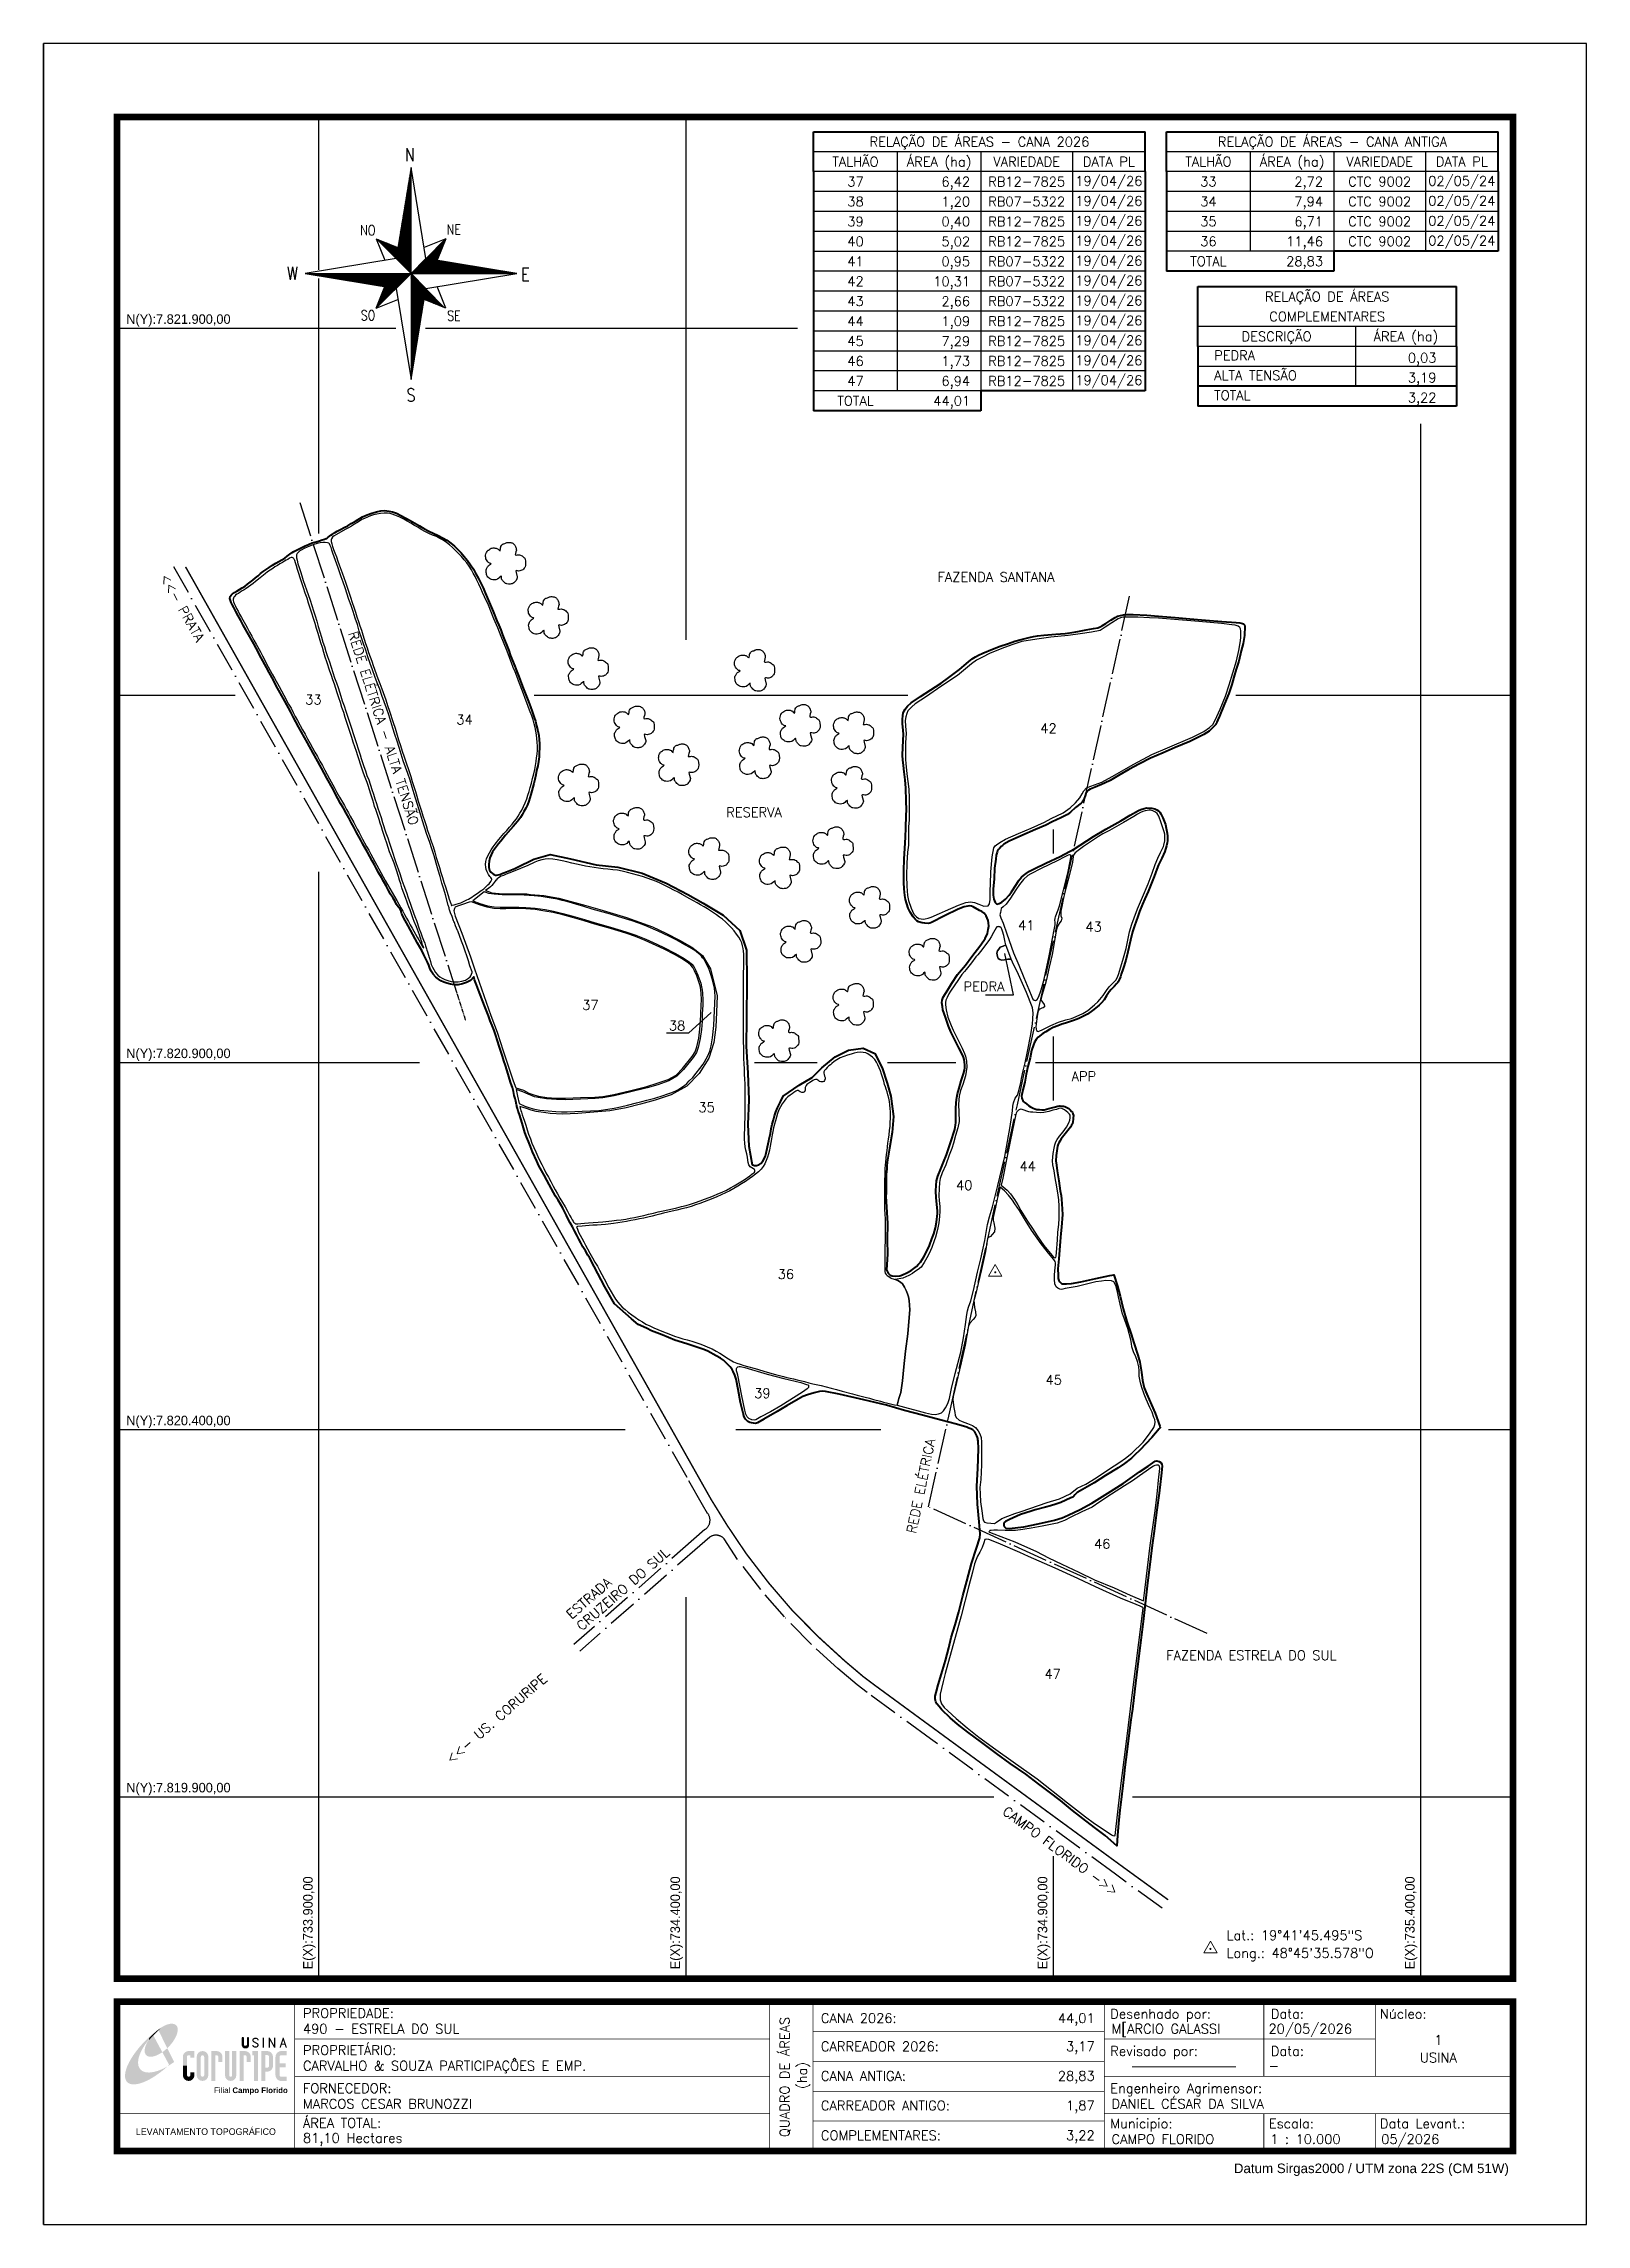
# Model space of a CAD drawing. Extents: x 733526 to 735626, y 7819318 to 7822288.
import ezdxf
from ezdxf.enums import TextEntityAlignment as Align

# ---------------------------------------------------------------- set-up
doc = ezdxf.new("R2010")
doc.units = 0
doc.header["$MEASUREMENT"] = 0
for name, pattern in [('ACAD_ISO04W100', [30, 24, -3, 0, -3]), ('CENTER', [2, 1.25, -0.25, 0.25, -0.25]), ('CONTINUO', [0]), ('LIN0', [0]), ('LIN1', [50, 40, -10]), ('LIN3', [60, 40, -10, 0, -10])]:
    doc.linetypes.add(name, pattern=pattern)
doc.layers.add('0114000490', color=1, linetype='Continuous', lineweight=40)
doc.layers.add('TEXTO_DIVERSOS', color=7, linetype='Continuous', lineweight=5)
for name, color, linetype in [('0114000490033', 5, 'Continuous'), ('0114000490034', 5, 'Continuous'), ('0114000490035', 5, 'Continuous'), ('0114000490036', 5, 'Continuous'), ('0114000490037', 5, 'Continuous'), ('0114000490038', 5, 'Continuous'), ('0114000490039', 5, 'Continuous'), ('0114000490040', 5, 'Continuous'), ('0114000490041', 5, 'Continuous'), ('0114000490042', 5, 'Continuous'), ('0114000490043', 5, 'Continuous'), ('0114000490044', 5, 'Continuous'), ('0114000490045', 5, 'Continuous'), ('0114000490046', 5, 'Continuous'), ('0114000490047', 5, 'Continuous'), ('_SIMBOLO BREJO', 118, 'Continuous'), ('MALHA', 8, 'Continuous'), ('MARGEM', 5, 'Continuous'), ('PEDRA', 7, 'Continuous'), ('QUADRO_DE_AREAS_CANA_2024', 7, 'Continuous'), ('QUADRO_DE_AREAS_COMPLEMENTARES', 7, 'Continuous'), ('REDE_DE_LUZ', 6, 'Continuous'), ('RODOVIA', 1, 'Continuous'), ('SETA_NORTE', 3, 'Continuous'), ('TEXTO', 7, 'Continuous'), ('TEXTO CONFRONTANTES', 7, 'Continuous'), ('TEXTO_NUN_TAL', 7, 'Continuous')]:
    doc.layers.add(name, color=color, linetype=linetype)
doc.styles.add('ARIAL', font='arial.ttf')
doc.styles.add('marcelo', font='arial.ttf')
doc.styles.add('ROMANS', font='romans')
doc.styles.add('Simplex', font='simplex.shx')

msp = doc.modelspace()

# ---------------------------------------------------------------- texts
at = {"layer": 'MALHA'}
for s, p in [('N(Y):7.821.900,00', (733638.2, 7821902)), ('N(Y):7.820.900,00', (733638.2, 7820902)), ('N(Y):7.820.400,00', (733638.2, 7820402)), ('N(Y):7.819.900,00', (733638.2, 7819902))]:
    msp.add_text(s, height=13, dxfattribs=at).set_placement(p, align=Align.BOTTOM_LEFT)
for s, p in [('E(X):733.900,00', (733895.9, 7819664.9)), ('E(X):734.400,00', (734395.9, 7819664.9)), ('E(X):734.900,00', (734895.9, 7819664.9)), ('E(X):735.400,00', (735395.9, 7819664.9))]:
    msp.add_text(s, height=13, rotation=90, dxfattribs=at).set_placement(p, align=Align.BOTTOM_LEFT)
at = {"layer": 'MARGEM', "color": 7, "linetype": 'Continuous', "lineweight": 9}
for s, style, p in [('PROPRIEDADE:', 'Simplex', (733878.8, 7819611.7)), ('Desenhado por:', 'Simplex', (734977.7, 7819610.8)), ('Data:', 'Simplex', (735196.3, 7819610.8)), ('Núcleo:', 'Simplex', (735344.8, 7819610.8)), ('PROPRIETÁRIO:', 'Simplex', (733878.8, 7819561.4)), ('Revisado por:', 'Simplex', (734977.7, 7819560.1)), ('Data:', 'Simplex', (735196.3, 7819560.1)), ('FORNECEDOR:', 'Simplex', (733878.8, 7819509.5)), ('Engenheiro Agrimensor:', 'Simplex', (734977.7, 7819509.5)), ('ÁREA TOTAL:', 'Simplex', (733878.8, 7819462.2)), ('Municipio:', 'Simplex', (734977.7, 7819461.4)), ('Escala:', 'Simplex', (735193.7, 7819461.4)), ('Data Levant.:', 'Simplex', (735344.8, 7819461.4)), ('Datum Sirgas2000 / UTM zona 22S (CM 51W)', 'marcelo', (735145.9, 7819400.4))]:
    msp.add_text(s, height=13, dxfattribs=dict(at, style=style)).set_placement(p, align=Align.TOP_LEFT)
at = {"layer": 'MARGEM', "color": 7, "linetype": 'Continuous', "style": 'Simplex'}
for s, p in [('QUADRO DE ÁREAS', (734534.5, 7819518.3)), ('(ha)', (734558.2, 7819520.3))]:
    msp.add_text(s, height=13, rotation=90, dxfattribs=at).set_placement(p, align=Align.MIDDLE_CENTER)
for s, p in [('CANA 2026:', (734583.8, 7819605)), ('490 - ESTRELA DO SUL', (733878.8, 7819590.5)), ('CARREADOR 2026:', (734583.8, 7819566.5)), ('M[ARCIO GALASSI', (734979.4, 7819590.5)), ('20/05/2026', (735193.1, 7819590.5)), ('CARVALHO & SOUZA PARTICIPAÇÔES E EMP.', (733878.8, 7819540.2)), ('CANA ANTIGA:', (734583.8, 7819526.2)), ('-', (735193.1, 7819540.2)), ('MARCOS CESAR BRUNOZZI', (733878.8, 7819488.3)), ('CARREADOR ANTIGO:', (734583.8, 7819485.9)), ('DANIEL CÉSAR DA SILVA', (734979.4, 7819488.3)), ('81,10 Hectares', (733878.8, 7819441.7)), ('COMPLEMENTARES:', (734583.8, 7819445.3)), ('CAMPO FLORIDO', (734979.4, 7819440.2)), ('1 : 10.000', (735195.4, 7819440.2)), ('05/2026', (735346.5, 7819440.2))]:
    msp.add_text(s, height=13, dxfattribs=at).set_placement(p, align=Align.TOP_LEFT)
for s, p in [('44,01', (734956.5, 7819605)), ('3,17', (734956.5, 7819566.5)), ('28,83', (734956.5, 7819526.2)), ('1,87', (734956.5, 7819485.9)), ('3,22', (734956.5, 7819445.3))]:
    msp.add_text(s, height=13, dxfattribs=at).set_placement(p, align=Align.TOP_RIGHT)
for s, p in [('1', (735424.3, 7819568.7)), ('USINA', (735424.3, 7819544.7))]:
    msp.add_text(s, height=13, dxfattribs=at).set_placement(p, align=Align.MIDDLE_CENTER)
at = {"layer": 'MARGEM', "color": 7, "linetype": 'Continuous', "style": 'Simplex', "width": 18.277778}
msp.add_text('-', height=13, dxfattribs=at).set_placement((734976.3, 7819526.6), (735179.9, 7819526.6), align=Align.FIT)
at = {"layer": 'MARGEM', "color": 7, "linetype": 'ByBlock'}
msp.add_text('LEVANTAMENTO TOPOGRÁFICO', height=9, dxfattribs=at).set_placement((733746.6, 7819443.9), align=Align.MIDDLE_CENTER)
at = {"layer": 'QUADRO_DE_AREAS_CANA_2024', "linetype": 'Continuous', "style": 'Simplex'}
for s, p in [('RELAÇÃO DE ÁREAS - CANA 2026', (734799.6, 7822153.9)), ('RELAÇÃO DE ÁREAS - CANA ANTIGA', (735280.1, 7822154)), ('TALHÃO', (734630.9, 7822126.7)), ('ÁREA (ha)', (734744.7, 7822126.7)), ('VARIEDADE', (734863.9, 7822126.7)), ('DATA PL', (734975.8, 7822126.7)), ('TALHÃO', (735111.3, 7822126.9)), ('ÁREA (ha)', (735225.2, 7822126.9)), ('VARIEDADE', (735344.4, 7822126.9)), ('DATA PL', (735456.2, 7822126.9)), ('37', (734630.9, 7822099.6)), ('RB12-7825', (734863.9, 7822099.6)), ('19/04/26', (734975.8, 7822100.5)), ('33', (735111.3, 7822099.7)), ('CTC 9002', (735344.4, 7822099.7)), ('02/05/24', (735456.2, 7822100.6)), ('38', (734630.9, 7822072.5)), ('RB07-5322', (734863.9, 7822072.5)), ('19/04/26', (734975.8, 7822073.3)), ('34', (735111.3, 7822072.6)), ('CTC 9002', (735344.4, 7822072.6)), ('02/05/24', (735456.2, 7822073.5)), ('39', (734630.9, 7822045.3)), ('RB12-7825', (734863.9, 7822045.3)), ('19/04/26', (734975.8, 7822046.2)), ('35', (735111.3, 7822045.4)), ('CTC 9002', (735344.4, 7822045.4)), ('02/05/24', (735456.2, 7822046.3)), ('40', (734630.9, 7822018.2)), ('RB12-7825', (734863.9, 7822018.2)), ('19/04/26', (734975.8, 7822019.1)), ('19/04/26', (734975.8, 7821991.9)), ('36', (735111.3, 7822018.3)), ('CTC 9002', (735344.4, 7822018.3)), ('02/05/24', (735456.2, 7822019.2)), ('41', (734630.9, 7821991)), ('42', (734630.9, 7821963.9)), ('RB07-5322', (734863.9, 7821991)), ('RB07-5322', (734863.9, 7821963.9)), ('19/04/26', (734975.8, 7821964.8)), ('TOTAL', (735111.3, 7821991.2)), ('43', (734630.9, 7821936.8)), ('RB07-5322', (734863.9, 7821936.8)), ('19/04/26', (734975.8, 7821937.6)), ('44', (734630.9, 7821909.6)), ('RB12-7825', (734863.9, 7821909.6)), ('19/04/26', (734975.8, 7821910.5)), ('45', (734630.9, 7821882.5)), ('RB12-7825', (734863.9, 7821882.5)), ('19/04/26', (734975.8, 7821883.4)), ('46', (734630.9, 7821855.3)), ('RB12-7825', (734863.9, 7821855.3)), ('19/04/26', (734975.8, 7821856.2)), ('47', (734630.9, 7821828.2)), ('RB12-7825', (734863.9, 7821828.2)), ('19/04/26', (734975.8, 7821829.1)), ('TOTAL', (734630.9, 7821801.1))]:
    msp.add_text(s, height=13, dxfattribs=at).set_placement(p, align=Align.MIDDLE_CENTER)
for s, p in [('6,42', (734786.9, 7822093)), ('2,72', (735267.3, 7822093.2)), ('1,20', (734786.9, 7822065.9)), ('7,94', (735267.3, 7822066)), ('0,40', (734786.9, 7822038.8)), ('6,71', (735267.3, 7822038.9)), ('5,02', (734786.9, 7822011.6)), ('11,46', (735267.3, 7822011.7)), ('10,31', (734786.9, 7821957.3)), ('0,95', (734786.9, 7821984.5)), ('28,83', (735267.3, 7821984.6)), ('2,66', (734786.9, 7821930.2)), ('1,09', (734786.9, 7821903.1)), ('7,29', (734786.9, 7821875.9)), ('1,73', (734786.9, 7821848.8)), ('6,94', (734786.9, 7821821.6)), ('44,01', (734786.9, 7821794.5))]:
    msp.add_text(s, height=13, dxfattribs=at).set_placement(p, align=Align.RIGHT)
at = {"layer": 'QUADRO_DE_AREAS_COMPLEMENTARES', "linetype": 'Continuous', "style": 'Simplex'}
for s, p in [('RELAÇÃO DE ÁREAS', (735273, 7821943)), ('COMPLEMENTARES', (735273, 7821915.9)), ('DESCRIÇÃO', (735204.1, 7821888.8)), ('ÁREA (ha)', (735380.2, 7821888.8))]:
    msp.add_text(s, height=13, dxfattribs=at).set_placement(p, align=Align.MIDDLE_CENTER)
for s, p in [('PEDRA', (735119.1, 7821863)), ('ALTA TENSÃO', (735119.1, 7821835.8)), ('TOTAL', (735119.1, 7821808.7))]:
    msp.add_text(s, height=13, dxfattribs=at).set_placement(p, align=Align.MIDDLE_LEFT)
for s, p in [('0,03', (735421.7, 7821853.3)), ('3,19', (735421.7, 7821826.2)), ('3,22', (735421.7, 7821799))]:
    msp.add_text(s, height=13, dxfattribs=at).set_placement(p, align=Align.RIGHT)
at = {"layer": 'TEXTO', "linetype": 'ByBlock', "style": 'Simplex'}
for s, p in [('Lat.: 19°41\'45.495"S', (735135.9, 7819704.8, 656.8)), ('Long.: 48°45\'35.578"O', (735135.9, 7819680.6, 656.8))]:
    msp.add_text(s, height=13, dxfattribs=at).set_placement(p)
at = {"layer": 'TEXTO CONFRONTANTES', "linetype": 'Continuous', "style": 'Simplex'}
for s, p in [('FAZENDA SANTANA', (734742.5, 7821554.6)), ('FAZENDA ESTRELA DO SUL', (735053.9, 7820086.1))]:
    msp.add_text(s, height=13, dxfattribs=at).set_placement(p)
at = {"layer": 'TEXTO_DIVERSOS', "linetype": 'Continuous', "style": 'Simplex'}
for s, rotation, p in [('<<- PRATA', 299.2334, (733683.8, 7821561)), ('CRUZEIRO DO SUL', 41.0402, (734258.2, 7820125.2)), ('ESTRADA', 41.0402, (734244.4, 7820141.1)), ('<<- US. CORURIPE', 41.0402, (734080.8, 7819944.1))]:
    msp.add_text(s, height=13, rotation=rotation, dxfattribs=at).set_placement(p)
at = {"layer": 'TEXTO_DIVERSOS', "linetype": 'ByBlock', "style": 'Simplex'}
msp.add_text('REDE ELÉTRICA - ALTA TENSÃO', height=13, rotation=287.7286, dxfattribs=at).set_placement((733940.2, 7821484.5))
at = {"layer": 'TEXTO_DIVERSOS', "linetype": 'Continuous', "style": 'Simplex'}
msp.add_text('PEDRA', height=13, dxfattribs=at).set_placement((734778, 7820996.9))
at = {"layer": 'TEXTO_DIVERSOS', "linetype": 'Continuous', "insert": (734492.9, 7821240.7), "char_height": 13, "width": 171.182, "attachment_point": 5, "style": 'Simplex'}
msp.add_mtext('RESERVA', dxfattribs=at)
at = {"layer": 'TEXTO_DIVERSOS', "linetype": 'CONTINUO', "insert": (734719.9, 7820323.2), "char_height": 13, "width": 484.521, "attachment_point": 5, "rotation": 78.404, "style": 'ROMANS'}
msp.add_mtext('REDE ELÉTRICA', dxfattribs=at)
at = {"layer": 'TEXTO_NUN_TAL', "linetype": 'Continuous', "style": 'Simplex'}
for s, p in [('33', (733881.9, 7821387.7)), ('34', (734087.6, 7821360.4)), ('42', (734882.5, 7821348.5)), ('41', (734852.2, 7821080.2)), ('43', (734943.8, 7821078.3)), ('37', (734258.9, 7820971.7)), ('38', (734376.9, 7820943.7)), ('APP', (734925.1, 7820874.7)), ('35', (734417.1, 7820832.3)), ('44', (734854.1, 7820752)), ('40', (734767.8, 7820726.3)), ('36', (734525, 7820605.2)), ('39', (734493, 7820443)), ('45', (734889.6, 7820461.2)), ('46', (734955.6, 7820238)), ('47', (734888.1, 7820060.7))]:
    msp.add_text(s, height=13, dxfattribs=at).set_placement(p)
msp.add_text('CAMPO FLORIDO ->>', height=13, rotation=323.4818, dxfattribs=at).set_placement((734829.8, 7819877.4))

# ---------------------------------------------------------------- blocks, each defined once
blk = doc.blocks.new('A$C309442C0')
at = {"layer": 'SETA_NORTE', "linetype": 'Continuous'}
h = blk.add_hatch(dxfattribs=at)
h.set_pattern_fill('ANSI31', color=256, scale=0.1375, angle=-90, style=0)
h.set_pattern_definition([(315, (-215853.3434, 13873.16845), (0.3086963042, 0.3086963042), [])])
h.paths.add_polyline_path([(73.5, 97.4), (74.7, 104.9), (60, 110.8)])
h = blk.add_hatch(dxfattribs=at)
h.set_pattern_fill('ANSI31', color=256, scale=0.1375, angle=180, style=0)
h.set_pattern_definition([(225, (13869.59828, 216024.21475), (0.3086963042, -0.3086963042), [])])
h.paths.add_polyline_path([(93.8, 97.4), (101.4, 96.2), (107.3, 110.8)])
h = blk.add_hatch(dxfattribs=at)
h.set_pattern_fill('ANSI31', color=256, scale=0.1375, style=0)
h.set_pattern_definition([(45, (-13702.2971, -215849.77324), (-0.3086963042, 0.3086963042), [])])
h.paths.add_polyline_path([(73.5, 77), (65.9, 78.3), (60, 63.6)])
h = blk.add_hatch(dxfattribs=at)
h.set_pattern_fill('ANSI31', color=256, scale=0.1375, angle=90, style=0)
h.set_pattern_definition([(135, (216020.6446, -13698.72693), (-0.3086963042, -0.3086963042), [])])
h.paths.add_polyline_path([(93.8, 77), (92.6, 69.5), (107.3, 63.6)])
for p, q in [((81.6, 146.8), (83.7, 148.9)), ((81.7, 147.6), (83.7, 149.5)), ((81.8, 148.3), (83.7, 150.1)), ((82, 149.1), (83.7, 150.8)), ((82.1, 149.9), (83.7, 151.4)), ((82.2, 150.6), (83.7, 152.1)), ((82.3, 151.4), (83.7, 152.7)), ((82.5, 152.2), (83.7, 153.3)), ((82.6, 152.9), (83.7, 154)), ((82.7, 153.7), (83.7, 154.6)), ((82.9, 154.4), (83.7, 155.2)), ((83, 155.2), (83.7, 155.9)), ((83.1, 156), (83.7, 156.5)), ((83.2, 156.7), (83.7, 157.2)), ((83.4, 157.5), (83.7, 157.8)), ((83.5, 158.3), (83.7, 158.4)), ((83.6, 159), (83.7, 159.1)), ((78.7, 129.3), (83.7, 134.2)), ((78.8, 130), (83.7, 134.9)), ((79, 130.8), (83.7, 135.5)), ((79.1, 131.6), (83.7, 136.1)), ((79.2, 132.3), (83.7, 136.8)), ((79.3, 133.1), (83.7, 137.4)), ((79.5, 133.8), (83.7, 138)), ((79.6, 134.6), (83.7, 138.7)), ((79.7, 135.4), (83.7, 139.3)), ((79.8, 136.1), (83.7, 140)), ((80, 136.9), (83.7, 140.6)), ((80.1, 137.7), (83.7, 141.2)), ((80.2, 138.4), (83.7, 141.9)), ((80.3, 139.2), (83.7, 142.5)), ((80.5, 139.9), (83.7, 143.1)), ((80.6, 140.7), (83.7, 143.8)), ((80.7, 141.5), (83.7, 144.4)), ((80.8, 142.2), (83.7, 145)), ((81, 143), (83.7, 145.7)), ((81.1, 143.8), (83.7, 146.3)), ((81.2, 144.5), (83.7, 147)), ((81.3, 145.3), (83.7, 147.6)), ((81.5, 146.1), (83.7, 148.2)), ((75.7, 111), (83.7, 118.9)), ((75.8, 111.7), (83.7, 119.6)), ((75.9, 112.5), (83.7, 120.2)), ((76.1, 113.3), (83.7, 120.8)), ((76.2, 114), (83.7, 121.5)), ((76.3, 114.8), (83.7, 122.1)), ((76.4, 115.5), (83.7, 122.8)), ((76.6, 116.3), (83.7, 123.4)), ((76.7, 117.1), (83.7, 124)), ((76.8, 117.8), (83.7, 124.7)), ((76.9, 118.6), (83.7, 125.3)), ((77.1, 119.4), (83.7, 125.9)), ((77.2, 120.1), (83.7, 126.6)), ((77.3, 120.9), (83.7, 127.2)), ((77.4, 121.6), (83.7, 127.8)), ((77.6, 122.4), (83.7, 128.5)), ((77.7, 123.2), (83.7, 129.1)), ((77.8, 123.9), (83.7, 129.8)), ((78, 124.7), (83.7, 130.4)), ((78.1, 125.5), (83.7, 131)), ((78.2, 126.2), (83.7, 131.7)), ((78.3, 127), (83.7, 132.3)), ((78.5, 127.7), (83.7, 132.9)), ((78.6, 128.5), (83.7, 133.6)), ((60, 110.8), (74.7, 104.9)), ((60, 110.8), (65.9, 96.2)), ((73.5, 97.3), (83.7, 107.5)), ((73.6, 98), (83.7, 108.1)), ((73.7, 98.8), (83.7, 108.7)), ((73.8, 99.5), (83.7, 109.4)), ((73.8, 97), (83.7, 106.8)), ((73.9, 100.3), (83.7, 110)), ((74.1, 101.1), (83.7, 110.6)), ((74.2, 101.8), (83.7, 111.3)), ((74.2, 96.7), (83.7, 106.2)), ((74.3, 102.6), (83.7, 111.9)), ((74.4, 103.3), (83.7, 112.6)), ((74.5, 96.4), (83.7, 105.6)), ((74.6, 104.1), (83.7, 113.2)), ((74.7, 104.9), (83.7, 113.8)), ((74.8, 105.6), (83.7, 114.5)), ((74.8, 96.1), (83.7, 104.9)), ((74.9, 106.4), (83.7, 115.1)), ((75.1, 107.2), (83.7, 115.7)), ((75.1, 95.7), (83.7, 104.3)), ((75.2, 107.9), (83.7, 116.4)), ((75.3, 108.7), (83.7, 117)), ((75.4, 109.4), (83.7, 117.7)), ((75.6, 110.2), (83.7, 118.3)), ((107.3, 110.8), (92.6, 104.9)), ((107.3, 110.8), (101.4, 96.2)), ((75.4, 95.4), (83.7, 103.6)), ((75.8, 95.1), (83.7, 103)), ((76.1, 94.8), (83.7, 102.4)), ((76.4, 94.5), (83.7, 101.7)), ((76.7, 94.2), (83.7, 101.1)), ((77, 93.8), (83.7, 100.5)), ((77.4, 93.5), (83.7, 99.8)), ((77.7, 93.2), (83.7, 99.2)), ((78, 92.9), (83.7, 98.5)), ((78.3, 92.6), (83.7, 97.9)), ((78.6, 92.2), (83.7, 97.3)), ((78.9, 91.9), (83.7, 96.6)), ((79.3, 91.6), (83.7, 96)), ((79.6, 91.3), (83.7, 95.4)), ((79.9, 91), (83.7, 94.7)), ((80.2, 90.7), (83.7, 94.1)), ((80.5, 90.3), (83.7, 93.4)), ((80.9, 90), (83.7, 92.8)), ((81.2, 89.7), (83.7, 92.2)), ((81.5, 89.4), (83.7, 91.5)), ((81.8, 89.1), (83.7, 90.9)), ((82.1, 88.7), (83.7, 90.3)), ((82.4, 88.4), (83.7, 89.6)), ((83.8, 87.2), (94, 97.4)), ((84.4, 87.2), (94.5, 97.3)), ((85.1, 87.2), (95.1, 97.2)), ((85.7, 87.2), (95.6, 97.1)), ((86.3, 87.2), (96.2, 97)), ((87, 87.2), (96.7, 96.9)), ((87.6, 87.2), (97.2, 96.9)), ((88.3, 87.2), (97.8, 96.8)), ((88.9, 87.2), (98.3, 96.7)), ((89.5, 87.2), (98.9, 96.6)), ((90.2, 87.2), (99.4, 96.5)), ((90.8, 87.2), (100, 96.4)), ((91.4, 87.2), (100.5, 96.3)), ((92.1, 87.2), (101.1, 96.2)), ((92.7, 87.2), (101.6, 96.1)), ((93.4, 87.2), (102.2, 96)), ((94, 87.2), (102.7, 96)), ((94.6, 87.2), (103.3, 95.9)), ((95.3, 87.2), (103.8, 95.8)), ((95.9, 87.2), (104.4, 95.7)), ((96.5, 87.2), (104.9, 95.6)), ((97.2, 87.2), (105.5, 95.5)), ((97.8, 87.2), (106, 95.4)), ((98.4, 87.2), (106.5, 95.3)), ((99.1, 87.2), (107.1, 95.2)), ((99.7, 87.2), (107.6, 95.1)), ((100.4, 87.2), (108.2, 95.1)), ((101, 87.2), (108.7, 95)), ((101.6, 87.2), (109.3, 94.9)), ((102.3, 87.2), (109.8, 94.8)), ((102.9, 87.2), (110.4, 94.7)), ((103.5, 87.2), (110.9, 94.6)), ((104.2, 87.2), (111.5, 94.5)), ((104.8, 87.2), (112, 94.4)), ((105.5, 87.2), (112.6, 94.3)), ((106.1, 87.2), (113.1, 94.2)), ((106.7, 87.2), (113.7, 94.1)), ((107.4, 87.2), (114.2, 94.1)), ((108, 87.2), (114.8, 94)), ((108.6, 87.2), (115.3, 93.9)), ((109.3, 87.2), (115.8, 93.8)), ((109.9, 87.2), (116.4, 93.7)), ((110.6, 87.2), (116.9, 93.6)), ((111.2, 87.2), (117.5, 93.5)), ((111.8, 87.2), (118, 93.4)), ((112.5, 87.2), (118.6, 93.3)), ((113.1, 87.2), (119.1, 93.2)), ((113.7, 87.2), (119.7, 93.2)), ((114.4, 87.2), (120.2, 93.1)), ((115, 87.2), (120.8, 93)), ((115.6, 87.2), (121.3, 92.9)), ((116.3, 87.2), (121.9, 92.8)), ((116.9, 87.2), (122.4, 92.7)), ((117.6, 87.2), (123, 92.6)), ((118.2, 87.2), (123.5, 92.5)), ((118.8, 87.2), (124, 92.4)), ((119.5, 87.2), (124.6, 92.3)), ((120.1, 87.2), (125.1, 92.3)), ((120.7, 87.2), (125.7, 92.2)), ((121.4, 87.2), (126.2, 92.1)), ((122, 87.2), (126.8, 92)), ((122.7, 87.2), (127.3, 91.9)), ((123.3, 87.2), (127.9, 91.8)), ((123.9, 87.2), (128.4, 91.7)), ((124.6, 87.2), (129, 91.6)), ((125.2, 87.2), (129.5, 91.5)), ((125.8, 87.2), (130.1, 91.4)), ((126.5, 87.2), (130.6, 91.4)), ((127.1, 87.2), (131.2, 91.3)), ((127.8, 87.2), (131.7, 91.2)), ((128.4, 87.2), (132.3, 91.1)), ((129, 87.2), (132.8, 91)), ((129.7, 87.2), (133.3, 90.9)), ((130.3, 87.2), (133.9, 90.8)), ((130.9, 87.2), (134.4, 90.7)), ((131.6, 87.2), (135, 90.6)), ((132.2, 87.2), (135.5, 90.5)), ((132.8, 87.2), (136.1, 90.5)), ((133.5, 87.2), (136.6, 90.4)), ((134.1, 87.2), (137.2, 90.3)), ((134.8, 87.2), (137.7, 90.2)), ((135.4, 87.2), (138.3, 90.1)), ((136, 87.2), (138.8, 90)), ((136.7, 87.2), (139.4, 89.9)), ((137.3, 87.2), (139.9, 89.8)), ((137.9, 87.2), (140.5, 89.7)), ((138.6, 87.2), (141, 89.6)), ((139.2, 87.2), (141.6, 89.6)), ((139.9, 87.2), (142.1, 89.5)), ((140.5, 87.2), (142.6, 89.4)), ((141.1, 87.2), (143.2, 89.3)), ((141.8, 87.2), (143.7, 89.2)), ((142.4, 87.2), (144.3, 89.1)), ((11.8, 87.2), (11.8, 87.2)), ((12.3, 87.1), (12.4, 87.2)), ((12.9, 87), (13.1, 87.2)), ((13.4, 86.9), (13.7, 87.2)), ((14, 86.8), (14.4, 87.2)), ((14.5, 86.7), (15, 87.2)), ((15.1, 86.6), (15.6, 87.2)), ((15.6, 86.6), (16.3, 87.2)), ((16.2, 86.5), (16.9, 87.2)), ((16.7, 86.4), (17.5, 87.2)), ((17.2, 86.3), (18.2, 87.2)), ((17.8, 86.2), (18.8, 87.2)), ((18.3, 86.1), (19.5, 87.2)), ((18.9, 86), (20.1, 87.2)), ((19.4, 85.9), (20.7, 87.2)), ((20, 85.8), (21.4, 87.2)), ((20.5, 85.7), (22, 87.2)), ((21.1, 85.7), (22.6, 87.2)), ((21.6, 85.6), (23.3, 87.2)), ((22.2, 85.5), (23.9, 87.2)), ((22.7, 85.4), (24.6, 87.2)), ((23.3, 85.3), (25.2, 87.2)), ((23.8, 85.2), (25.8, 87.2)), ((24.4, 85.1), (26.5, 87.2)), ((24.9, 85), (27.1, 87.2)), ((25.5, 84.9), (27.7, 87.2)), ((26, 84.8), (28.4, 87.2)), ((26.5, 84.8), (29, 87.2)), ((27.1, 84.7), (29.6, 87.2)), ((27.6, 84.6), (30.3, 87.2)), ((28.2, 84.5), (30.9, 87.2)), ((28.7, 84.4), (31.6, 87.2)), ((29.3, 84.3), (32.2, 87.2)), ((29.8, 84.2), (32.8, 87.2)), ((30.4, 84.1), (33.5, 87.2)), ((30.9, 84), (34.1, 87.2)), ((31.5, 83.9), (34.7, 87.2)), ((32, 83.9), (35.4, 87.2)), ((32.6, 83.8), (36, 87.2)), ((33.1, 83.7), (36.7, 87.2)), ((33.7, 83.6), (37.3, 87.2)), ((34.2, 83.5), (37.9, 87.2)), ((34.7, 83.4), (38.6, 87.2)), ((35.3, 83.3), (39.2, 87.2)), ((35.8, 83.2), (39.8, 87.2)), ((36.4, 83.1), (40.5, 87.2)), ((36.9, 83), (41.1, 87.2)), ((37.5, 83), (41.8, 87.2)), ((38, 82.9), (42.4, 87.2)), ((38.6, 82.8), (43, 87.2)), ((39.1, 82.7), (43.7, 87.2)), ((39.7, 82.6), (44.3, 87.2)), ((40.2, 82.5), (44.9, 87.2)), ((40.8, 82.4), (45.6, 87.2)), ((41.3, 82.3), (46.2, 87.2)), ((41.9, 82.2), (46.8, 87.2)), ((42.4, 82.1), (47.5, 87.2)), ((43, 82.1), (48.1, 87.2)), ((43.5, 82), (48.8, 87.2)), ((44, 81.9), (49.4, 87.2)), ((44.6, 81.8), (50, 87.2)), ((45.1, 81.7), (50.7, 87.2)), ((45.7, 81.6), (51.3, 87.2)), ((46.2, 81.5), (51.9, 87.2)), ((46.8, 81.4), (52.6, 87.2)), ((47.3, 81.3), (53.2, 87.2)), ((47.9, 81.2), (53.9, 87.2)), ((48.4, 81.2), (54.5, 87.2)), ((49, 81.1), (55.1, 87.2)), ((49.5, 81), (55.8, 87.2)), ((50.1, 80.9), (56.4, 87.2)), ((50.6, 80.8), (57, 87.2)), ((51.2, 80.7), (57.7, 87.2)), ((51.7, 80.6), (58.3, 87.2)), ((52.3, 80.5), (59, 87.2)), ((52.8, 80.4), (59.6, 87.2)), ((53.3, 80.3), (60.2, 87.2)), ((53.9, 80.3), (60.9, 87.2)), ((54.4, 80.2), (61.5, 87.2)), ((55, 80.1), (62.1, 87.2)), ((55.5, 80), (62.8, 87.2)), ((56.1, 79.9), (63.4, 87.2)), ((56.6, 79.8), (64, 87.2)), ((57.2, 79.7), (64.7, 87.2)), ((57.7, 79.6), (65.3, 87.2)), ((58.3, 79.5), (66, 87.2)), ((58.8, 79.4), (66.6, 87.2)), ((59.4, 79.4), (67.2, 87.2)), ((59.9, 79.3), (67.9, 87.2)), ((83.7, 87.2), (60, 63.6)), ((60, 63.6), (65.9, 78.3)), ((60.5, 79.2), (68.5, 87.2)), ((61, 79.1), (69.1, 87.2)), ((61.5, 79), (69.8, 87.2)), ((62.1, 78.9), (70.4, 87.2)), ((62.6, 78.8), (71.1, 87.2)), ((63.2, 78.7), (71.7, 87.2)), ((63.7, 78.6), (72.3, 87.2)), ((64.3, 78.5), (73, 87.2)), ((64.8, 78.4), (73.6, 87.2)), ((65.4, 78.4), (74.2, 87.2)), ((65.9, 78.3), (74.9, 87.2)), ((66.5, 78.2), (75.5, 87.2)), ((67, 78.1), (76.2, 87.2)), ((67.6, 78), (76.8, 87.2)), ((68.1, 77.9), (77.4, 87.2)), ((68.7, 77.8), (78.1, 87.2)), ((69.2, 77.7), (78.7, 87.2)), ((69.8, 77.6), (79.3, 87.2)), ((70.3, 77.5), (80, 87.2)), ((70.8, 77.5), (80.6, 87.2)), ((71.4, 77.4), (81.2, 87.2)), ((71.9, 77.3), (81.9, 87.2)), ((72.5, 77.2), (82.5, 87.2)), ((73, 77.1), (83.2, 87.2)), ((82.8, 88.1), (83.7, 89)), ((83.1, 87.8), (83.7, 88.4)), ((83.4, 87.5), (83.7, 87.7)), ((83.7, 87.1), (83.7, 87.1)), ((83.7, 86.4), (84, 86.8)), ((83.7, 85.8), (84.4, 86.5)), ((83.7, 85.2), (84.7, 86.2)), ((83.7, 84.5), (85, 85.9)), ((83.7, 83.9), (85.3, 85.6)), ((83.7, 83.3), (85.6, 85.2)), ((83.7, 82.6), (86, 84.9)), ((83.7, 82), (86.3, 84.6)), ((83.7, 81.3), (86.6, 84.3)), ((83.7, 80.7), (86.9, 84)), ((83.7, 80.1), (87.2, 83.6)), ((83.7, 79.4), (87.5, 83.3)), ((83.7, 78.8), (87.9, 83)), ((83.7, 78.2), (88.2, 82.7)), ((83.7, 77.5), (88.5, 82.4)), ((83.7, 76.9), (88.8, 82.1)), ((83.7, 76.2), (89.1, 81.7)), ((83.7, 75.6), (89.5, 81.4)), ((83.7, 75), (89.8, 81.1)), ((83.7, 74.3), (90.1, 80.8)), ((83.7, 73.7), (90.4, 80.5)), ((83.7, 73.1), (90.7, 80.1)), ((83.7, 72.4), (91, 79.8)), ((83.7, 71.8), (91.4, 79.5)), ((83.7, 71.2), (91.7, 79.2)), ((83.7, 70.5), (92, 78.9)), ((83.7, 69.9), (92.3, 78.5)), ((83.7, 69.2), (92.6, 78.2)), ((83.7, 68.6), (93, 77.9)), ((83.7, 68), (93.3, 77.6)), ((83.7, 67.3), (93.6, 77.3)), ((83.7, 66.7), (93.8, 76.9)), ((83.7, 66.1), (93.7, 76.1)), ((83.7, 65.4), (93.6, 75.3)), ((83.7, 64.8), (93.4, 74.6)), ((107.3, 63.6), (101.4, 78.3)), ((143, 87.2), (144.8, 89)), ((143.7, 87.2), (145.4, 88.9)), ((144.3, 87.2), (145.9, 88.8)), ((144.9, 87.2), (146.5, 88.7)), ((145.6, 87.2), (147, 88.7)), ((146.2, 87.2), (147.6, 88.6)), ((146.9, 87.2), (148.1, 88.5)), ((147.5, 87.2), (148.7, 88.4)), ((148.1, 87.2), (149.2, 88.3)), ((148.8, 87.2), (149.8, 88.2)), ((149.4, 87.2), (150.3, 88.1)), ((150, 87.2), (150.8, 88)), ((150.7, 87.2), (151.4, 87.9)), ((151.3, 87.2), (151.9, 87.8)), ((152, 87.2), (152.5, 87.8)), ((152.6, 87.2), (153, 87.7)), ((153.2, 87.2), (153.6, 87.6)), ((153.9, 87.2), (154.1, 87.5)), ((154.5, 87.2), (154.7, 87.4)), ((155.1, 87.2), (155.2, 87.3)), ((60, 63.6), (74.7, 69.5)), ((83.7, 64.1), (93.3, 73.8)), ((83.7, 63.5), (93.2, 73)), ((83.7, 62.9), (93.1, 72.3)), ((83.7, 62.2), (92.9, 71.5)), ((83.7, 61.6), (92.8, 70.8)), ((83.7, 61), (92.7, 70)), ((83.7, 60.3), (92.6, 69.2)), ((83.7, 59.7), (92.4, 68.5)), ((83.7, 59), (92.3, 67.7)), ((83.7, 58.4), (92.2, 66.9)), ((83.7, 57.8), (92.1, 66.2)), ((83.7, 57.1), (91.9, 65.4)), ((83.7, 56.5), (91.8, 64.7)), ((83.7, 55.9), (91.7, 63.9)), ((83.7, 55.2), (91.6, 63.1)), ((83.7, 54.6), (91.4, 62.4)), ((83.7, 54), (91.3, 61.6)), ((83.7, 53.3), (91.2, 60.8)), ((83.7, 52.7), (91.1, 60.1)), ((107.3, 63.6), (92.6, 69.5)), ((83.7, 52), (90.9, 59.3)), ((83.7, 51.4), (90.8, 58.6)), ((83.7, 50.8), (90.7, 57.8)), ((83.7, 50.1), (90.5, 57)), ((83.7, 49.5), (90.4, 56.3)), ((83.7, 48.9), (90.3, 55.5)), ((83.7, 48.2), (90.2, 54.7)), ((83.7, 47.6), (90, 54)), ((83.7, 46.9), (89.9, 53.2)), ((83.7, 46.3), (89.8, 52.5)), ((83.7, 45.7), (89.7, 51.7)), ((83.7, 45), (89.5, 50.9)), ((83.7, 44.4), (89.4, 50.2)), ((83.7, 43.8), (89.3, 49.4)), ((83.7, 43.1), (89.2, 48.6)), ((83.7, 42.5), (89, 47.9)), ((83.7, 41.8), (88.9, 47.1)), ((83.7, 41.2), (88.8, 46.3)), ((83.7, 40.6), (88.7, 45.6)), ((83.7, 39.9), (88.5, 44.8)), ((83.7, 39.3), (88.4, 44.1)), ((83.7, 38.7), (88.3, 43.3)), ((83.7, 38), (88.2, 42.5)), ((83.7, 37.4), (88, 41.8)), ((83.7, 36.8), (87.9, 41)), ((83.7, 36.1), (87.8, 40.2)), ((83.7, 35.5), (87.7, 39.5)), ((83.7, 34.8), (87.5, 38.7)), ((83.7, 34.2), (87.4, 38)), ((83.7, 33.6), (87.3, 37.2)), ((83.7, 32.9), (87.2, 36.4)), ((83.7, 32.3), (87, 35.7)), ((83.7, 31.7), (86.9, 34.9)), ((83.7, 31), (86.8, 34.1)), ((83.7, 30.4), (86.7, 33.4)), ((83.7, 29.7), (86.5, 32.6)), ((83.7, 29.1), (86.4, 31.9)), ((83.7, 28.5), (86.3, 31.1)), ((83.7, 27.8), (86.2, 30.3)), ((83.7, 27.2), (86, 29.6)), ((83.7, 26.6), (85.9, 28.8)), ((83.7, 25.9), (85.8, 28)), ((83.7, 25.3), (85.6, 27.3)), ((83.7, 24.6), (85.5, 26.5)), ((83.7, 24), (85.4, 25.8)), ((83.7, 23.4), (85.3, 25)), ((83.7, 22.7), (85.1, 24.2)), ((83.7, 22.1), (85, 23.5)), ((83.7, 21.5), (84.9, 22.7)), ((83.7, 20.8), (84.8, 21.9)), ((83.7, 20.2), (84.6, 21.2)), ((83.7, 19.6), (84.5, 20.4)), ((83.7, 18.9), (84.4, 19.7)), ((83.7, 18.3), (84.3, 18.9)), ((83.7, 17.6), (84.1, 18.1)), ((83.7, 17), (84, 17.4)), ((83.7, 16.4), (83.9, 16.6)), ((83.7, 15.7), (83.8, 15.8))]:
    blk.add_line(p, q, dxfattribs=at)
blk.add_lwpolyline([(93.8, 77), (155.7, 87.2), (93.8, 97.4), (83.7, 159.3), (73.5, 97.4), (11.6, 87.2), (73.5, 77), (83.7, 15.1)], close=True, dxfattribs=at)
for points in [[(83.7, 87.2), (83.7, 159.3)], [(83.7, 87.2), (73.5, 97.4)], [(83.7, 87.2), (93.8, 97.4)], [(11.6, 87.2), (155.7, 87.2)], [(83.7, 87.2), (73.5, 77)], [(83.7, 87.2), (93.8, 77)], [(83.7, 87.2), (83.7, 15.1)]]:
    blk.add_lwpolyline(points, dxfattribs=at)
at = {"layer": 'SETA_NORTE', "color": 7, "lineweight": 30, "style": 'ROMANS', "width": 0.8}
for s, height, p in [('N ', 8.94, (79.5, 163.6)), ('NO', 6.88, (49.1, 113.2)), ('NE', 6.87, (108, 113.7)), ('W', 8.94, (-0.7, 82.9)), ('E', 8.94, (158.6, 82.1)), ('SO', 6.88, (49.5, 55.3)), ('SE', 6.87, (108.3, 55)), ('S', 8.94, (80.6, 0))]:
    blk.add_text(s, height=height, dxfattribs=at).set_placement(p)
blk = doc.blocks.new('A$C78F83FB3')
at = {"layer": 'MARGEM'}
h = blk.add_hatch(color=20, dxfattribs=at)
edge = h.paths.add_edge_path()
edge.add_ellipse((19.49, 23.77), major_axis=(-6.68, -6.67), ratio=0.469426, start_angle=292.73277, end_angle=601.25787)
edge.add_ellipse((22.83, 22.05), major_axis=(12.64, 11.29), ratio=0.457614, start_angle=79.90686, end_angle=107.91393)
edge = h.paths.add_edge_path()
edge.add_ellipse((18.28, 18.7), major_axis=(13.95, 13.59), ratio=0.386848, start_angle=63.96117, end_angle=264.59932)
edge.add_ellipse((22.83, 22.05), major_axis=(12.64, 11.29), ratio=0.457614, start_angle=107.91393, end_angle=245.11815, ccw=False)
edge.add_ellipse((19.49, 23.77), major_axis=(-6.68, -6.67), ratio=0.469426, start_angle=241.25787, end_angle=292.73277, ccw=False)
for color, points in [(20, [(15.46, 26.12), (14.17, 24.81), (14.06, 24.24), (14.39, 23.97), (14.67, 24.54), (19.47, 29.32), (18.48, 28.66), (17.31, 27.78)]), (7, [(58.42, 24.9), (57.9, 24.9), (57.9, 21.73, -0.414214), (57.15, 20.98), (56.84, 20.98, -0.414214), (56.09, 21.73), (56.09, 24.9), (55.57, 24.9), (55.57, 21.73, 0.414214), (56.84, 20.46), (57.15, 20.46, 0.414214), (58.42, 21.73)]), (7, [(61.7, 24.9), (61.23, 24.9, 0.396318), (60.04, 23.78), (60.04, 23.72, 0.151912), (60.39, 22.97), (60.46, 22.92), (62.18, 22), (62.85, 21.83, 0.12407), (62.51, 22.42), (60.75, 23.36, -0.13192), (60.56, 23.77, -0.385578), (61.23, 24.37), (61.7, 24.37, -0.414214), (62.37, 23.7), (62.89, 23.7, 0.414214)]), (7, [(62.37, 23.7), (62.89, 23.7, 0.414214), (61.7, 24.9), (61.23, 24.9, 0.396318), (60.04, 23.78), (60.04, 23.72, 0.151912), (60.39, 22.97), (60.46, 22.92), (62.18, 22), (62.18, 22, -0.131921), (62.37, 21.59, -0.385578), (61.7, 20.98), (61.23, 20.98, -0.414214), (60.56, 21.65), (60.04, 21.65, 0.414214), (61.23, 20.46), (61.7, 20.46, 0.402546), (62.89, 21.61, 0.165292), (62.51, 22.42), (60.75, 23.36, -0.13192), (60.56, 23.77, -0.385578), (61.23, 24.37), (61.7, 24.37, -0.414214)]), (7, [(30.97, 12.46), (29.13, 12.46), (29.13, 8.21, 1), (34.29, 8.21), (34.29, 9.41), (32.45, 9.41), (32.45, 8.21, -1), (30.97, 8.21)])]:
    blk.add_hatch(color=color, dxfattribs=at).paths.add_polyline_path(points)
h = blk.add_hatch(color=7, dxfattribs=at)
h.paths.add_polyline_path([(65.24, 24.9), (64.72, 24.9), (64.72, 20.46), (65.24, 20.46)])
h.paths.add_polyline_path([(67.38, 20.46), (67.9, 20.46), (67.9, 23.74), (69.74, 20.46), (70.23, 20.46), (70.23, 24.9), (69.71, 24.9), (69.71, 21.58), (67.85, 24.9), (67.38, 24.9)])
h.paths.add_polyline_path([(72.17, 20.46), (72.72, 20.46), (73.14, 21.73), (74.49, 21.73), (74.9, 20.46), (75.45, 20.46), (74, 24.9), (73.62, 24.9)])
h.paths.add_polyline_path([(73.81, 23.8), (74.32, 22.25), (73.31, 22.25)], flags=16)
h = blk.add_hatch(color=7, dxfattribs=at)
h.paths.add_polyline_path([(31.71, 18.93, 0.414214), (29.13, 16.35), (29.13, 12.46), (30.97, 12.46), (30.97, 16.35, -0.414214), (31.71, 17.09), (32.45, 17.09), (32.45, 16.02), (34.29, 16.02), (34.29, 18.93)])
h.paths.add_polyline_path([(44.15, 17.09, -0.414214), (44.89, 16.35), (44.89, 14.1), (46.72, 14.1), (46.72, 16.17, 0.433937), (44.15, 18.93), (41.77, 18.93), (41.77, 12.46), (43.61, 12.46), (43.61, 17.09)])
h.paths.add_polyline_path([(43.61, 12.46), (41.77, 12.46), (41.77, 5.62), (43.61, 5.62)])
h.paths.add_polyline_path([(47.92, 12.46), (49.75, 12.46), (49.75, 18.93), (47.92, 18.93)])
h.paths.add_polyline_path([(52.91, 18.93), (51.08, 18.93), (51.08, 12.46), (52.91, 12.46)])
h.paths.add_polyline_path([(51.08, 8.12, -1), (49.75, 8.12), (49.75, 12.46), (47.92, 12.46), (47.92, 8.12, 1), (52.91, 8.12), (52.91, 12.46), (51.08, 12.46)])
h.paths.add_polyline_path([(54.41, 12.46), (56.25, 12.46), (56.25, 17.09), (56.79, 17.09, -0.414214), (57.53, 16.35), (57.53, 14.1), (59.36, 14.1), (59.36, 16.17, 0.433937), (56.79, 18.93), (54.41, 18.93)])
h.paths.add_polyline_path([(56.25, 12.46), (54.41, 12.46), (54.41, 5.62), (56.25, 5.62)])
h.paths.add_polyline_path([(60.73, 12.46), (62.58, 12.46), (62.58, 18.93), (60.02, 18.93), (60.02, 17.08), (60.73, 17.08)])
h.paths.add_polyline_path([(62.58, 12.46), (60.73, 12.46), (60.73, 5.62), (62.58, 5.62)])
h.paths.add_polyline_path([(64.06, 12.46), (65.82, 12.46), (65.82, 17.17), (66.66, 17.17, -0.450417), (67.48, 16.25), (67.48, 12.46), (69.24, 12.46, 0.002307), (69.24, 12.48, 0.005282), (69.23, 12.54, -0.000938), (69.23, 12.53), (69.23, 16.17, 0.433937), (66.66, 18.93), (64.06, 18.93)])
h.paths.add_polyline_path([(64.06, 5.62), (65.82, 5.62), (65.82, 9.77), (66.66, 9.77, 0.426056), (69.24, 12.46), (67.48, 12.46), (67.48, 12.45, -0.450417), (66.66, 11.53), (65.82, 11.53), (65.82, 12.46), (64.06, 12.46)])
h.paths.add_polyline_path([(70.37, 12.46), (74.87, 12.46), (74.87, 13.44), (72.21, 13.44), (72.21, 16.35, -0.414214), (72.95, 17.09), (75.38, 17.09), (75.38, 18.93), (72.95, 18.93, 0.414214), (70.37, 16.35)])
h.paths.add_polyline_path([(72.21, 11.62), (74.87, 11.62), (74.87, 12.46), (70.37, 12.46), (70.37, 8.21, 0.414214), (72.95, 5.62), (75.38, 5.62), (75.38, 7.47), (72.95, 7.47, -0.414214), (72.21, 8.21)])
h = blk.add_hatch(color=7, dxfattribs=at)
h.paths.add_polyline_path([(35.29, 16.35), (35.29, 8.21, 1), (40.46, 8.21, 0.016978), (40.45, 8.38), (40.45, 16.17, 0.433937), (37.88, 18.93), (37.87, 18.93, 0.41391)])
h.paths.add_polyline_path([(38.62, 16.35), (38.62, 8.21, -1), (37.13, 8.21), (37.13, 16.35, -1)], flags=16)
at = {"layer": 'MARGEM', "color": 7}
blk.add_lwpolyline([(58.42, 24.9), (57.9, 24.9), (57.9, 21.73, -0.414214), (57.15, 20.98), (56.84, 20.98, -0.414214), (56.09, 21.73), (56.09, 24.9), (55.57, 24.9), (55.57, 21.73, 0.414214), (56.84, 20.46), (57.15, 20.46, 0.414214), (58.42, 21.73), (58.42, 24.9)], format="xyb", close=True, dxfattribs=at)
at = {"layer": 'MARGEM', "color": 252, "insert": (43.05, 2.72), "char_height": 2.5, "width": 33.0271, "attachment_point": 1, "style": 'ARIAL'}
blk.add_mtext('Filial {\\fArial|b1|i0|c0|p34;Campo Florido}', dxfattribs=at)

# ---------------------------------------------------------------- linework, layer by layer
at = {"linetype": 'ByBlock'}
for points in [[(734807.8, 7820992.3), (734846, 7820992.3), (734834.2, 7821048.2)], [(734434.5, 7820968.1), (734403.7, 7820940.1), (734373.8, 7820940.1)]]:
    msp.add_lwpolyline(points, dxfattribs=at)
at = {"layer": '0114000490', "linetype": 'Continuous'}
msp.add_lwpolyline([(734673, 7820617.4), (734675.5, 7820613), (734677.9, 7820610.2), (734680.9, 7820609.5), (734685.6, 7820608.9), (734691.3, 7820609.6), (734694.7, 7820610.8), (734700.8, 7820613.5), (734706.6, 7820616.5), (734710.4, 7820619.4), (734713.8, 7820622.1), (734716.5, 7820625.3), (734719.2, 7820628), (734723.8, 7820635.4), (734728.1, 7820642.9), (734731.8, 7820650.8), (734735, 7820660), (734737.4, 7820666.5), (734739.7, 7820675), (734741.2, 7820682.6), (734742.4, 7820694.2), (734742.5, 7820697.7), (734741.6, 7820706.9), (734740.9, 7820715.8), (734740.3, 7820725.2), (734740.5, 7820732.3), (734741.3, 7820738.6), (734742.8, 7820745), (734747, 7820755), (734750.8, 7820764.4), (734754.6, 7820774.1), (734757.9, 7820783.7), (734761.9, 7820796.1), (734764.3, 7820803.2), (734765.9, 7820808.8), (734766.6, 7820811.7), (734767.1, 7820814.8), (734767.3, 7820818.1), (734767.4, 7820825.9), (734767.6, 7820836.9), (734767.9, 7820845.4), (734769, 7820852.4), (734769.8, 7820857.3), (734772.1, 7820865.2), (734774.8, 7820875.2), (734777.9, 7820884.3), (734779.1, 7820889.3), (734779.6, 7820892.7), (734779.6, 7820896.6), (734779.1, 7820900.5), (734778.6, 7820904.1), (734778, 7820907), (734776.6, 7820910.6), (734771.7, 7820920.1), (734766.3, 7820930.8), (734760.8, 7820941.5), (734757.5, 7820949.4), (734753.2, 7820961.8), (734749.9, 7820971.6), (734749.2, 7820976.4), (734748.6, 7820981), (734748.7, 7820984.7), (734750.3, 7820989), (734756.4, 7820999), (734762.2, 7821007.9), (734769.8, 7821020), (734780.6, 7821032.7), (734789.1, 7821044.2), (734801.3, 7821060.1), (734807.2, 7821068.7), (734810.4, 7821075.5), (734811.7, 7821081.1), (734812.4, 7821085.8), (734812.1, 7821090.3), (734811.4, 7821093.3), (734810.1, 7821096.7), (734808.9, 7821099.5), (734807.5, 7821101.6), (734806, 7821103.1), (734803, 7821105.4), (734799.9, 7821107.1), (734791.2, 7821111.9), (734788.7, 7821112.9), (734786.6, 7821113.1), (734783.6, 7821112.8), (734778.9, 7821111.8), (734770.8, 7821108.8), (734752.1, 7821099.7), (734734.5, 7821090.4), (734732.3, 7821089.6), (734729.7, 7821089.3), (734725.2, 7821089.5), (734721.8, 7821090.2), (734716.6, 7821091.6), (734714.2, 7821093.1), (734712.5, 7821094.5), (734709.2, 7821098.3), (734705.3, 7821104.7), (734702.7, 7821110), (734700.9, 7821115.9), (734699, 7821122), (734698, 7821127.4), (734697.2, 7821136.5), (734696.7, 7821145.3), (734696.5, 7821161.2), (734697.3, 7821177.5), (734698, 7821191.5), (734698.9, 7821206.8), (734699.5, 7821219.6), (734700.1, 7821236.5), (734700.3, 7821244), (734700, 7821256.3), (734699.5, 7821273.4), (734698.4, 7821284.9), (734697.2, 7821295.6), (734696.1, 7821304.6), (734695.5, 7821312.2), (734695.1, 7821318), (734695.3, 7821329.3), (734696.3, 7821346.9), (734696, 7821351.9), (734695.1, 7821361.6), (734694.9, 7821367.3), (734695.4, 7821372.5), (734695.9, 7821375.8), (734697.3, 7821379), (734698.6, 7821381.2), (734701.6, 7821385.1), (734706.9, 7821390), (734719.5, 7821398.3), (734740, 7821411.4), (734747.6, 7821416.7), (734757.8, 7821424.4), (734772.6, 7821435.3), (734779, 7821440.6), (734784.9, 7821445.7), (734789.7, 7821449.5), (734794.4, 7821452.4), (734798.2, 7821454.5), (734804.1, 7821457.5), (734817.5, 7821462.8), (734827.8, 7821466.9), (734839.4, 7821470.8), (734848, 7821473.9), (734856.2, 7821476.1), (734867.5, 7821478.8), (734873.1, 7821480.2), (734878.8, 7821481.1), (734887.1, 7821482.1), (734903.4, 7821483.3), (734916.4, 7821484.4), (734928.7, 7821486.1), (734935.7, 7821487.3), (734944.9, 7821489.2), (734954.9, 7821490.9), (734960.7, 7821491.9), (734963.8, 7821493.4), (734967.1, 7821494.9), (734971.5, 7821497.6), (734978.6, 7821502.3), (734984.3, 7821506.1), (734987.6, 7821507.7), (734991.6, 7821508.9), (734995.5, 7821509.6), (734999.8, 7821510.1), (735003.9, 7821510.2), (735008.9, 7821510), (735027.4, 7821509.2), (735043.3, 7821508), (735066.2, 7821506.2), (735085.8, 7821504.3), (735107.2, 7821502.4), (735129.5, 7821500.7), (735148.9, 7821499.3), (735154.1, 7821498.8), (735157.5, 7821498), (735159.1, 7821497.3), (735160.2, 7821496.1), (735160.8, 7821494.1), (735160.6, 7821481.4), (735158.7, 7821470.6), (735156.1, 7821460.4), (735152.6, 7821446.4), (735149.2, 7821435.8), (735146, 7821424.8), (735143.2, 7821414.9), (735138.9, 7821402.6), (735133.1, 7821388.2), (735126.5, 7821371.7), (735124.3, 7821366.5), (735122.9, 7821363.5), (735122.1, 7821361.7), (735121.2, 7821360.3), (735119.9, 7821358.7), (735118.8, 7821357.5), (735116.1, 7821354.9), (735112.3, 7821351.4), (735108.8, 7821348.9), (735104.9, 7821346.5), (735096.1, 7821342.2), (735085.8, 7821337.3), (735066.1, 7821328.8), (735049.5, 7821321.6), (735032.6, 7821314.4), (735017.3, 7821306.6), (735002.9, 7821298.9), (734989.1, 7821290.8), (734977.4, 7821284), (734970.7, 7821280.9), (734965.7, 7821278.7), (734957, 7821274.8), (734950.3, 7821272), (734948, 7821270.8), (734947, 7821269.8), (734944.6, 7821266.2), (734943.4, 7821262.9), (734942.4, 7821259.4), (734941.3, 7821257.4), (734940.3, 7821255.9), (734939.4, 7821254.6), (734938.1, 7821253.2), (734930.4, 7821247.2), (734923.5, 7821240.9), (734919.3, 7821237.9), (734915.1, 7821235.5), (734910.6, 7821233.1), (734904.4, 7821230.4), (734898.7, 7821227.7), (734889.9, 7821223.2), (734875.8, 7821217.1), (734857.2, 7821209), (734840.1, 7821201.2), (734832.7, 7821197.2), (734831.1, 7821195.7), (734829.6, 7821194.4), (734826.8, 7821191.4), (734825.6, 7821189.9), (734824.4, 7821188), (734823.9, 7821186.2), (734822.6, 7821182.1), (734821.8, 7821177), (734820.2, 7821164.7), (734819.5, 7821150.3), (734818.4, 7821136.1), (734818.5, 7821127.8), (734819.3, 7821122.6), (734821.2, 7821117.7), (734823.4, 7821115.7), (734826.6, 7821116.4), (734830.3, 7821118.2), (734834.9, 7821122.2), (734840.2, 7821127.7), (734843.3, 7821132.2), (734849.9, 7821142.9), (734852.6, 7821147.3), (734857, 7821152.4), (734859.7, 7821154.8), (734863.1, 7821157.4), (734867.6, 7821160.3), (734874.2, 7821163.7), (734890.1, 7821171.3), (734909.7, 7821180.7), (734929, 7821191), (734936.9, 7821196), (734955, 7821207.6), (734971.7, 7821217.7), (734992.3, 7821229.2), (735004.7, 7821236.6), (735016, 7821243.1), (735019.4, 7821244.7), (735023.8, 7821245.9), (735027.1, 7821246.6), (735030.2, 7821246.5), (735034.2, 7821246.2), (735038.5, 7821245.2), (735041.2, 7821244), (735043.3, 7821242.7), (735045.1, 7821241), (735046.6, 7821238.7), (735049.2, 7821233), (735052.8, 7821224.3), (735054, 7821219.1), (735055.1, 7821212.3), (735055.5, 7821208.2), (735055.8, 7821204.6), (735055.7, 7821201.9), (735055.2, 7821199.1), (735054.4, 7821194.9), (735052, 7821187.5), (735047.8, 7821178.4), (735043.4, 7821169.3), (735041, 7821163.4), (735037.5, 7821153.4), (735033, 7821142.1), (735029.3, 7821133), (735024.6, 7821122.8), (735021.7, 7821115.4), (735017.4, 7821105.7), (735015.3, 7821098.8), (735010.6, 7821086), (735008, 7821077.9), (735005.4, 7821066.5), (735001.8, 7821050.7), (734998.8, 7821039.5), (734995.4, 7821027.9), (734992.7, 7821020.1), (734991.6, 7821016.8), (734989.6, 7821012.5), (734988.4, 7821009.9), (734987.6, 7821008.5), (734986.1, 7821006.9), (734982.9, 7821003.6), (734979, 7820999.2), (734976.2, 7820996), (734972.8, 7820990.8), (734969.4, 7820985.5), (734965.9, 7820981.1), (734962.4, 7820977.9), (734957.7, 7820974), (734953.3, 7820970.7), (734946.7, 7820966), (734941.4, 7820963.1), (734936, 7820960.4), (734932.7, 7820959), (734926.3, 7820956.6), (734916.8, 7820953.7), (734911.7, 7820952), (734906.3, 7820950.1), (734900, 7820947.4), (734895.2, 7820944.7), (734889.9, 7820941.9), (734886, 7820939.4), (734879.6, 7820934.4), (734877, 7820931.4), (734874.5, 7820927.8), (734873.1, 7820924.2), (734870.7, 7820916.4), (734868.7, 7820906.3), (734865.4, 7820894.4), (734863.1, 7820884), (734861.2, 7820873.1), (734858.8, 7820862.7), (734856.9, 7820854), (734857.1, 7820851.4), (734857.7, 7820849.8), (734858.8, 7820848), (734859.8, 7820846.9), (734860.7, 7820846.1), (734863.8, 7820843.5), (734866.8, 7820840.9), (734869, 7820839.7), (734872.8, 7820837.8), (734875.2, 7820836.7), (734877.7, 7820836.1), (734881.2, 7820835.8), (734884.5, 7820835.4), (734887.6, 7820835.6), (734893.9, 7820837.2), (734901.5, 7820839.3), (734906.3, 7820840.4), (734908.9, 7820840.8), (734911.1, 7820840.7), (734914, 7820840.3), (734915.7, 7820839.8), (734917.8, 7820838.9), (734921.2, 7820837.3), (734923.3, 7820835.5), (734925.1, 7820833.4), (734926.1, 7820832.1), (734926.9, 7820830.1), (734927.5, 7820827.8), (734927.4, 7820824.7), (734927.3, 7820822.5), (734926.9, 7820819.6), (734926.1, 7820816.6), (734925.1, 7820814.5), (734923.4, 7820811.7), (734920, 7820807.3), (734914.5, 7820800.4), (734911, 7820795.9), (734909.1, 7820792.9), (734907.7, 7820790.5), (734906.8, 7820788.9), (734905.9, 7820785.8), (734904.8, 7820779.7), (734904.1, 7820773.1), (734903.6, 7820766), (734904.3, 7820759.9), (734905.5, 7820752.2), (734907.5, 7820739), (734909.7, 7820725.1), (734910.7, 7820718.7), (734911.3, 7820713.7), (734911.6, 7820707.6), (734912.1, 7820700.3), (734912.5, 7820692.8), (734911.1, 7820675.9), (734910.2, 7820667), (734909.5, 7820656.3), (734908.6, 7820644.2), (734907.7, 7820632.7), (734906.5, 7820619.1), (734906.6, 7820610.4), (734906.8, 7820606), (734907.6, 7820603.1), (734908.9, 7820601.1), (734910.2, 7820599.8), (734912, 7820598.7), (734914.3, 7820598.4), (734918.1, 7820598.3), (734925, 7820599), (734937.5, 7820601.2), (734958.1, 7820606), (734977.1, 7820609.8), (734982.5, 7820610.7), (734987.6, 7820595.3), (734991, 7820581.5), (734995.3, 7820564.5), (735000.3, 7820547.3), (735006.3, 7820530.1), (735009.8, 7820518.3), (735015.1, 7820501.3), (735018.1, 7820491.7), (735020.3, 7820478.3), (735021.6, 7820466.8), (735024, 7820457), (735027.4, 7820448.4), (735034, 7820433.7), (735038.9, 7820422.6), (735045.2, 7820404.5), (735045.5, 7820402.2), (735044.4, 7820401.2), (735034.1, 7820389.3), (735026.1, 7820380.6), (735018, 7820372.1), (735011.2, 7820365.7), (735006.5, 7820361.2), (734997.2, 7820353.9), (734988.3, 7820347.9), (734971.2, 7820337.4), (734955.8, 7820327.5), (734939.7, 7820318.2), (734932.6, 7820314.4), (734930.9, 7820312.5), (734929.6, 7820311), (734928.3, 7820309.4), (734926.7, 7820308.2), (734924.1, 7820307.1), (734917.4, 7820303.7), (734910.2, 7820300.6), (734903.4, 7820298.3), (734896.5, 7820296.2), (734889.4, 7820294.3), (734875.7, 7820290.8), (734870, 7820289), (734855.6, 7820284.2), (734840.4, 7820277.5), (734835.1, 7820274.8), (734833.2, 7820273.3), (734832.6, 7820271.8), (734832.6, 7820269.7), (734833.4, 7820267.8), (734835.6, 7820265.8), (734840.1, 7820265.5), (734860.2, 7820267.7), (734879.7, 7820271.6), (734901.8, 7820276.6), (734912.4, 7820280), (734920.3, 7820283.3), (734936.7, 7820291.3), (734952.7, 7820299.8), (734974.2, 7820313.5), (734995.3, 7820326.8), (735017.5, 7820342.3), (735029.2, 7820350.4), (735038.8, 7820357.1), (735041.2, 7820357.3), (735044.3, 7820356.5), (735046.4, 7820355.1), (735048, 7820353.1), (735048.3, 7820350.1), (735047.1, 7820337), (735044.2, 7820313.6), (735040.9, 7820290.9), (735037.3, 7820261.6), (735034.9, 7820242.5), (735031.5, 7820216.2), (735028.5, 7820191.4), (735025.8, 7820167), (735022.5, 7820138.8), (735018.5, 7820105.8), (735014.2, 7820073.7), (735011.2, 7820046.9), (735007.9, 7820019.1), (735005.8, 7820004.5), (735002.1, 7819976.3), (734999.9, 7819957.3), (734997.6, 7819940.3), (734996.1, 7819927.3), (734994.6, 7819915.1), (734992.4, 7819896.4), (734990.9, 7819881.5), (734989, 7819864.1), (734987.6, 7819847.1), (734986.6, 7819833.1), (734970.8, 7819847.1), (734956.4, 7819858.2), (734940.4, 7819870.2), (734926.3, 7819881.2), (734910.1, 7819894.7), (734895.1, 7819906.1), (734880.3, 7819917.2), (734862.6, 7819930.7), (734841.6, 7819945.4), (734822.7, 7819958.7), (734802.7, 7819973.9), (734783.8, 7819987.8), (734769.9, 7819998.6), (734759.7, 7820007.3), (734748.2, 7820018.3), (734744.7, 7820022.7), (734741.8, 7820026.6), (734740.4, 7820029.3), (734739.9, 7820031.1), (734739.5, 7820033.1), (734739.3, 7820034.6), (734739.5, 7820036.9), (734740.6, 7820041.8), (734743.6, 7820052.5), (734749.3, 7820071.7), (734753.4, 7820085.4), (734758, 7820102.9), (734761.3, 7820116.7), (734766.5, 7820134.3), (734771.4, 7820152), (734777.2, 7820173.7), (734782.4, 7820193.8), (734788.8, 7820217.8), (734795.6, 7820238.4), (734800.1, 7820252.6), (734800.5, 7820257.9), (734799.4, 7820274.2), (734796.9, 7820298.5), (734796.1, 7820322.9), (734797.4, 7820346.9), (734798.2, 7820373.6), (734797.9, 7820384.5), (734797.6, 7820386.2), (734797.4, 7820387.8), (734796.9, 7820389.4), (734796, 7820391.7), (734794.8, 7820394.4), (734793.3, 7820397), (734792.1, 7820398.3), (734790.4, 7820399.5), (734787.7, 7820401), (734785.4, 7820402.1), (734782.3, 7820403.1), (734768.5, 7820407.3), (734747.3, 7820412.9), (734722.2, 7820419.8), (734697.5, 7820426.2), (734673.1, 7820433.1), (734642.1, 7820440.6), (734608.6, 7820448.4), (734590.1, 7820451.8), (734586.2, 7820452.2), (734582.1, 7820451.8), (734574.5, 7820450), (734565.4, 7820447.4), (734559.1, 7820444.9), (734552.8, 7820441.6), (734538, 7820433), (734524.2, 7820424.8), (734506.1, 7820414.1), (734497.6, 7820409.1), (734495, 7820408.4), (734492.1, 7820408.6), (734489.3, 7820409), (734487, 7820409.6), (734484.3, 7820411.2), (734482.4, 7820412.7), (734481.1, 7820414.4), (734479.5, 7820417.3), (734477.9, 7820422.6), (734474.5, 7820436.8), (734471, 7820454.4), (734468.5, 7820468.5), (734466.5, 7820474.1), (734464.4, 7820478.9), (734462.8, 7820482), (734460.3, 7820485.4), (734457.7, 7820488.4), (734453.9, 7820492), (734451.1, 7820494.6), (734447.2, 7820497.3), (734441.1, 7820500.6), (734430.1, 7820506.9), (734424.5, 7820509), (734414.8, 7820512.3), (734401.3, 7820516.7), (734384.9, 7820522), (734367.6, 7820528.9), (734360.5, 7820531.8), (734353, 7820534.7), (734346.2, 7820538), (734335.1, 7820543.2), (734326, 7820550.8), (734302.7, 7820571.5), (734289.8, 7820594.6), (734275.1, 7820622), (734268.6, 7820634.3), (734266.7, 7820637.4), (734263.3, 7820643.4), (734259.9, 7820649.1), (734257.2, 7820654.5), (734254.5, 7820659.5), (734251.7, 7820664.9), (734248.6, 7820670.6), (734245.6, 7820676.3), (734242.7, 7820681.7), (734239.9, 7820686.8), (734237.4, 7820691.6), (734232.3, 7820701.5), (734229.2, 7820706.9), (734226.1, 7820712.4), (734222.7, 7820717.8), (734219.6, 7820723.1), (734214, 7820733.8), (734210.6, 7820739.9), (734206.9, 7820746.6), (734203.4, 7820753), (734200, 7820759.4), (734197, 7820765.5), (734191.2, 7820778.5), (734188.4, 7820785.5), (734185.7, 7820792.3), (734183.2, 7820798.7), (734181, 7820804.8), (734179.1, 7820810.9), (734177.2, 7820817.2), (734175.2, 7820823.3), (734173.4, 7820829), (734171.8, 7820833.6), (734170.7, 7820837.4), (734170.1, 7820840.2), (734169.8, 7820841.5), (734169.6, 7820842.3), (734168.5, 7820847.3), (734167.5, 7820850.9), (734166.4, 7820855.1), (734165.3, 7820860.3), (734163.9, 7820866), (734161.8, 7820872), (734159.9, 7820877.8), (734157.9, 7820883.9), (734154.3, 7820895.9), (734152.4, 7820902.1), (734150.3, 7820908.6), (734148.1, 7820915.4), (734146, 7820922.4), (734143.8, 7820929.5), (734141.4, 7820936.5), (734139, 7820943.5), (734136.4, 7820950.2), (734133.7, 7820956.9), (734131.2, 7820963.6), (734128.6, 7820970.3), (734126, 7820977.2), (734117.8, 7820998.4), (734115, 7821005.6), (734112.5, 7821012.7), (734111.2, 7821016.6), (734106.7, 7821011.6), (734101.5, 7821008.7), (734095.9, 7821006.9), (734090.2, 7821005.9), (734084.6, 7821005.9), (734079.5, 7821006.7), (734074.8, 7821008), (734070.5, 7821009.5), (734066.6, 7821011.3), (734063.1, 7821013.3), (734059.6, 7821016.1), (734056.1, 7821020.2), (734053.4, 7821024.5), (734051.5, 7821028.3), (734049.9, 7821032.3), (734048.5, 7821036.7), (734045.7, 7821042.2), (734043.4, 7821046.6), (734040.9, 7821051.5), (734038, 7821056.8), (734034.9, 7821062.4), (734031.6, 7821068.3), (734028.2, 7821074.2), (734025, 7821080.2), (734021.8, 7821086.1), (734015.7, 7821097.4), (734013.8, 7821101.3), (734012.9, 7821103.2), (734012.3, 7821105.1), (734011.8, 7821107.6), (734010.7, 7821109.9), (734008.5, 7821112.1), (734006.3, 7821115.2), (734004.1, 7821119.1), (734001.4, 7821123.7), (733998.1, 7821129.4), (733994.9, 7821135.1), (733991.9, 7821140.5), (733988.7, 7821146.1), (733985.5, 7821151.9), (733982.1, 7821157.7), (733979, 7821163.6), (733976, 7821169.3), (733972.9, 7821174.8), (733966.7, 7821186.2), (733960.5, 7821197.3), (733957.5, 7821202.9), (733951.1, 7821214.2), (733947.8, 7821220.4), (733944.5, 7821226.8), (733941.1, 7821233.1), (733937.5, 7821239.6), (733933.8, 7821246.2), (733930, 7821252.9), (733926.3, 7821259.7), (733918.9, 7821273.4), (733911.1, 7821287.2), (733907.5, 7821294.1), (733904, 7821300.7), (733896.6, 7821314.1), (733892.8, 7821321.1), (733884.9, 7821335.3), (733880.9, 7821342.5), (733877, 7821349.8), (733872.9, 7821356.9), (733869.1, 7821363.9), (733865.6, 7821370.7), (733862.3, 7821376.9), (733859, 7821383), (733851.8, 7821396), (733844.3, 7821409.7), (733836.7, 7821423.8), (733832.8, 7821430.9), (733829, 7821437.8), (733821.8, 7821451.2), (733815, 7821464.1), (733811.7, 7821470.3), (733808.2, 7821476.5), (733804.8, 7821482.8), (733801.2, 7821489.2), (733797.6, 7821495.5), (733794.1, 7821501.8), (733790.6, 7821508.1), (733787.3, 7821514.2), (733784.5, 7821519.6), (733782.5, 7821523.6), (733781.1, 7821526.6), (733780, 7821529.2), (733779.2, 7821531.9), (733779.5, 7821534.5), (733781, 7821536.6), (733783, 7821538.2), (733785.6, 7821539.9), (733788.6, 7821542), (733792.3, 7821544.1), (733796.1, 7821546.2), (733799.9, 7821548.5), (733803.4, 7821551.2), (733807, 7821554), (733810.7, 7821557), (733814.3, 7821560.1), (733817.7, 7821562.9), (733821.2, 7821565.7), (733824.8, 7821568.5), (733828.8, 7821571.4), (733833, 7821574.3), (733837.5, 7821577.1), (733842, 7821579.8), (733846.1, 7821582.4), (733850, 7821584.6), (733853.9, 7821587), (733857.5, 7821589.5), (733860.8, 7821592.1), (733863.9, 7821594.3), (733866.5, 7821595.9), (733868.9, 7821597.3), (733871.6, 7821598.7), (733878.2, 7821601.8), (733881.9, 7821603.7), (733886.3, 7821605.5), (733891.3, 7821607.5), (733896.7, 7821609.1), (733901.4, 7821610.5), (733905.1, 7821611.7), (733908.1, 7821612.8), (733910.4, 7821613.7), (733911.4, 7821613.8), (733911.6, 7821614.1), (733913, 7821615.6), (733914.7, 7821616.7), (733916.5, 7821617.9), (733918.8, 7821619.4), (733921.6, 7821621.4), (733925.3, 7821623.6), (733929.9, 7821625.9), (733934.9, 7821628.5), (733940, 7821631), (733944.4, 7821633.8), (733949.1, 7821636.5), (733954, 7821639.6), (733959.8, 7821642.9), (733966.2, 7821645.9), (733972.6, 7821648.1), (733979, 7821649.9), (733984.9, 7821651.2), (733990.4, 7821651.6), (733995.6, 7821651), (734000.6, 7821649.9), (734006.2, 7821647.9), (734012.1, 7821644.9), (734024.6, 7821637.9), (734030.9, 7821634.3), (734037.3, 7821630.7), (734043.5, 7821627.2), (734050, 7821623.8), (734062.9, 7821617.5), (734068.9, 7821614.5), (734074.6, 7821611.1), (734079.9, 7821607.3), (734084.9, 7821603.2), (734089.4, 7821598.8), (734094, 7821594), (734098.3, 7821589), (734102.6, 7821583.5), (734106.8, 7821577.9), (734110.7, 7821571.9), (734114.2, 7821565.6), (734117.6, 7821559.2), (734120.9, 7821552.8), (734123.9, 7821546.4), (734126.6, 7821539.8), (734129.5, 7821533.2), (734132.3, 7821526.9), (734135.1, 7821520.5), (734137.8, 7821514), (734142.8, 7821501.6), (734145.4, 7821495.5), (734148, 7821489.1), (734150.5, 7821482.2), (734158.8, 7821461.1), (734161.5, 7821454), (734167.1, 7821439.6), (734169.9, 7821432.5), (734172.7, 7821425.6), (734177.8, 7821412.1), (734180.4, 7821405.4), (734183.1, 7821398.5), (734186, 7821391.6), (734188.4, 7821384.5), (734190.7, 7821377.9), (734193.1, 7821371.3), (734195.1, 7821364.9), (734196.9, 7821358.3), (734198.5, 7821351.8), (734199.8, 7821345.5), (734200.5, 7821339.7), (734200.7, 7821334), (734200.7, 7821328.2), (734200.5, 7821322.2), (734200.1, 7821316.1), (734199.4, 7821309.9), (734198.3, 7821303.8), (734196.9, 7821297.7), (734195.6, 7821291.6), (734194.2, 7821285.5), (734192.9, 7821279.7), (734189, 7821264.9), (734187.7, 7821260.3), (734186.2, 7821255.7), (734184.4, 7821251), (734182, 7821246.3), (734179.6, 7821241.8), (734177.2, 7821237.4), (734174.8, 7821233.6), (734172.6, 7821230.5), (734170.5, 7821227.7), (734168.1, 7821224.8), (734164.9, 7821221.3), (734161.5, 7821217.3), (734154.4, 7821209.4), (734151.1, 7821205.4), (734148, 7821201.5), (734145, 7821197.6), (734139.6, 7821190.5), (734137, 7821186.7), (734134.9, 7821182.8), (734133.3, 7821178.7), (734132.2, 7821174.3), (734131.7, 7821169.7), (734131.8, 7821165.3), (734132.8, 7821161.8), (734134.6, 7821159.2), (734136.6, 7821157.3), (734138.8, 7821155.9), (734141, 7821155.3), (734142, 7821155.2), (734146.7, 7821156.2), (734150.9, 7821157.7), (734155.8, 7821159.5), (734167, 7821164.2), (734169.8, 7821165.3), (734192.9, 7821176.8), (734215.2, 7821183.2), (734243, 7821177.1), (734277.7, 7821169), (734307.5, 7821166), (734340.4, 7821157.8), (734373.4, 7821144.4), (734402.9, 7821128.8), (734423.7, 7821117), (734450.9, 7821100.6), (734473.4, 7821079.9), (734482.7, 7821052.8), (734482.9, 7821011.2), (734482.5, 7820959.4), (734482.1, 7820922.2), (734484.2, 7820885.4), (734485.6, 7820849), (734484.2, 7820815.7), (734485.7, 7820785.8), (734490.4, 7820760.8), (734490.7, 7820760.5), (734493.3, 7820759.6), (734496.3, 7820759.5), (734499.2, 7820760.5), (734502, 7820762.5), (734504.6, 7820765.4), (734506.6, 7820768.9), (734508.4, 7820772.8), (734508.9, 7820774.6), (734512.9, 7820793.1), (734513.6, 7820796), (734515, 7820803.2), (734516.3, 7820809.6), (734517.6, 7820815.8), (734519.1, 7820821.7), (734520.8, 7820827.4), (734522.6, 7820832.9), (734524.6, 7820838), (734526.9, 7820842.9), (734529, 7820846.5), (734532.3, 7820854.2), (734554, 7820869.2), (734571.8, 7820879.7), (734585.3, 7820892.7), (734603.4, 7820907.8), (734621.5, 7820916.9), (734641.3, 7820919.4), (734657.4, 7820912), (734667.2, 7820892.5), (734674, 7820872), (734678.9, 7820853.9), (734682.5, 7820826.3), (734680.7, 7820804.7), (734677.3, 7820783.3), (734674.1, 7820764.3), (734674, 7820764), (734673.7, 7820758.6), (734673.4, 7820754.8), (734673, 7820751.3), (734672.8, 7820746.8), (734672.6, 7820741.2), (734672.5, 7820734.5), (734672.5, 7820722.5), (734672.3, 7820717.5), (734672.7, 7820710.5), (734674.4, 7820680.9), (734673.9, 7820658), (734674.6, 7820638.9)], close=True, dxfattribs=at)
at = {"layer": '0114000490033'}
msp.add_lwpolyline([(734041.7, 7821060.1), (734041.2, 7821062), (734040.5, 7821064.2), (734039.8, 7821066.4), (734039, 7821068.5), (734038.2, 7821070.8), (734037.2, 7821073.8), (734036, 7821077.3), (734034.7, 7821080.9), (734033.2, 7821084.5), (734030.2, 7821092.1), (734028.8, 7821095.8), (734027.4, 7821099.9), (734024.5, 7821107.8), (734022.9, 7821111.8), (734021.5, 7821115.7), (734020.2, 7821119.6), (734018.6, 7821123.5), (734016.8, 7821128.2), (734015.1, 7821133), (734013.5, 7821137.9), (734011.8, 7821143.2), (734010.2, 7821148.4), (734008.7, 7821153.2), (734005.9, 7821162), (734002.9, 7821171.2), (734001.1, 7821176.1), (733998.9, 7821181.3), (733996.8, 7821187), (733994.8, 7821192.7), (733992.9, 7821198.8), (733990.9, 7821204.9), (733989, 7821210.6), (733987.2, 7821215.9), (733985.7, 7821221), (733983.9, 7821225.8), (733982.3, 7821230.7), (733979.3, 7821240.3), (733977.8, 7821244.7), (733976.3, 7821248.8), (733975.1, 7821252.9), (733973.8, 7821257.1), (733971.1, 7821265.2), (733967.4, 7821277.3), (733966, 7821281.4), (733964.5, 7821285.7), (733962.7, 7821290.3), (733960.9, 7821295.3), (733959.1, 7821300.7), (733957.2, 7821306.4), (733955.3, 7821312), (733953.4, 7821317.7), (733951.5, 7821323.5), (733949.4, 7821329.7), (733947.3, 7821336), (733945.3, 7821342.5), (733943.2, 7821349.2), (733940.9, 7821356.1), (733938.6, 7821363), (733936.3, 7821369.9), (733934.2, 7821376.7), (733931.9, 7821383.5), (733929.7, 7821390.2), (733927.5, 7821396.8), (733925.4, 7821403.3), (733923.6, 7821409.5), (733921.5, 7821415.2), (733919.5, 7821420.9), (733917.5, 7821426.8), (733915.4, 7821432.9), (733911.1, 7821445.4), (733909, 7821451.9), (733907, 7821458.5), (733905.2, 7821465.2), (733903.2, 7821471.6), (733899.4, 7821484.3), (733897.3, 7821491), (733895.3, 7821497.8), (733893.1, 7821504.8), (733890.9, 7821511.8), (733888.6, 7821518.7), (733886.5, 7821525.3), (733884.3, 7821532.1), (733881.9, 7821539), (733879.5, 7821546.2), (733877.1, 7821553.2), (733875, 7821559.9), (733873.1, 7821565.9), (733871.4, 7821571.4), (733870, 7821576.4), (733868.8, 7821580.6), (733867.7, 7821583.7), (733867, 7821585.3), (733866.1, 7821586.4), (733865.3, 7821587.1), (733864, 7821587.6), (733862.6, 7821587.5), (733860.6, 7821586.7), (733858.2, 7821585.2), (733855.9, 7821583.9), (733853.5, 7821582.6), (733850.7, 7821581), (733847.4, 7821579.1), (733844, 7821577), (733840.7, 7821574.9), (733837.6, 7821572.7), (733830.7, 7821568), (733827.3, 7821565.3), (733820.5, 7821559.8), (733814.2, 7821554.9), (733810.9, 7821552.3), (733807.8, 7821549.9), (733804.7, 7821547.7), (733801.5, 7821545.5), (733798.6, 7821543.7), (733795.9, 7821542.1), (733793.3, 7821540.5), (733790.9, 7821538.9), (733788.9, 7821537.6), (733787.1, 7821536.2), (733785.5, 7821534.8), (733784.7, 7821533.5), (733784, 7821532.3), (733783.6, 7821530.8), (733783.6, 7821529.1), (733784.2, 7821527.2), (733785.3, 7821524.9), (733786.8, 7821521.6), (733788.5, 7821518.4), (733790.4, 7821514.8), (733792.6, 7821510.7), (733795.3, 7821506.1), (733800.5, 7821496.5), (733803.4, 7821491.3), (733806.1, 7821486.1), (733809, 7821480.7), (733812.1, 7821475.1), (733815.3, 7821469.6), (733820.9, 7821459.1), (733823.6, 7821453.9), (733831.6, 7821438.8), (733837, 7821429), (733839.9, 7821423.5), (733846.3, 7821412.1), (733849.4, 7821406.1), (733852.6, 7821400), (733859.3, 7821388.1), (733862.5, 7821382.3), (733865.4, 7821376.8), (733868.1, 7821371.3), (733871.3, 7821365.5), (733878, 7821353.2), (733881.6, 7821347.1), (733885.1, 7821340.8), (733888.6, 7821334.6), (733891.9, 7821328.6), (733895.1, 7821322.6), (733898.4, 7821316.5), (733901.9, 7821310.5), (733905.2, 7821304.4), (733908.4, 7821298.3), (733911.6, 7821292.2), (733914.9, 7821286.1), (733921.8, 7821273.9), (733925.1, 7821267.6), (733928.6, 7821261.4), (733935.1, 7821249.8), (733938, 7821244.7), (733940.7, 7821239.9), (733943.2, 7821235.4), (733947.9, 7821226.6), (733950.2, 7821222.1), (733952.5, 7821217.6), (733955.1, 7821213.1), (733957.6, 7821208.6), (733960, 7821204.1), (733962.7, 7821199.2), (733965.4, 7821194.2), (733968.3, 7821189.1), (733971.1, 7821183.9), (733973.9, 7821178.6), (733976.8, 7821173.6), (733979.5, 7821168.8), (733982.1, 7821163.7), (733985, 7821158.5), (733990.9, 7821147.7), (733994, 7821142.3), (733997.1, 7821136.8), (734000.3, 7821131.3), (734003.5, 7821125.8), (734006.4, 7821120.5), (734009.3, 7821115.5), (734012, 7821110.7), (734014.7, 7821106), (734017.2, 7821101.3), (734019.8, 7821096.6), (734022.4, 7821092), (734024.9, 7821087.3), (734027.3, 7821082.8), (734029.7, 7821078.6), (734032, 7821074.7), (734034.3, 7821070.7), (734036.4, 7821066.9), (734039.8, 7821061.1), (734040.8, 7821059.1), (734041.7, 7821057.6), (734042.5, 7821056.5), (734043.2, 7821055.5), (734042.8, 7821056.8)], close=True, dxfattribs=at)
at = {"layer": '0114000490034'}
msp.add_lwpolyline([(734122.1, 7821134.5), (734123.8, 7821135.7), (734124.9, 7821136.6), (734126.7, 7821138.3), (734128.6, 7821140.1), (734130.6, 7821141.9), (734132.2, 7821143.5), (734134.3, 7821146.4), (734135.7, 7821149.2), (734135.9, 7821149.5), (734135.5, 7821150), (734135.2, 7821150.4), (734134.3, 7821151.8), (734133, 7821153.4), (734131.3, 7821156.1), (734129.5, 7821159.4), (734128.2, 7821162.7), (734127.5, 7821166.2), (734127.3, 7821169.8), (734127.6, 7821173.5), (734128.7, 7821177.3), (734130.4, 7821181.3), (734132.5, 7821185.4), (734134.9, 7821189.6), (734137.6, 7821193.6), (734140.5, 7821197.4), (734145.6, 7821203.5), (734152.4, 7821211.6), (734156.2, 7821216), (734159.9, 7821220.3), (734163.5, 7821224.6), (734166.6, 7821228.4), (734169.3, 7821231.9), (734171.8, 7821235.3), (734174.2, 7821239.4), (734176.7, 7821243.8), (734179.2, 7821248.5), (734181.4, 7821253.6), (734183.5, 7821258.9), (734185.1, 7821263.9), (734186.6, 7821269), (734188.2, 7821274.4), (734189.9, 7821280.3), (734191.4, 7821286.6), (734192.9, 7821292.9), (734194.2, 7821299), (734195.4, 7821304.6), (734196.3, 7821310), (734196.9, 7821315), (734197.5, 7821319.9), (734197.9, 7821325.3), (734197.9, 7821330.8), (734197.7, 7821336), (734197.3, 7821341.1), (734196.8, 7821346.1), (734195.8, 7821351), (734194.8, 7821356.2), (734193.5, 7821361.3), (734192.1, 7821366.6), (734190.2, 7821372.1), (734188.1, 7821377.7), (734185.8, 7821383.5), (734183.5, 7821389.6), (734181.2, 7821395.7), (734178.9, 7821401.9), (734176.7, 7821408), (734174.5, 7821414), (734172, 7821419.9), (734169.9, 7821425.9), (734167.5, 7821432), (734165, 7821438.1), (734162.6, 7821444.1), (734160.3, 7821450.3), (734157.9, 7821456.3), (734155.8, 7821462.3), (734148.8, 7821479.9), (734146.3, 7821485.8), (734143.9, 7821491.8), (734138.7, 7821504), (734131.2, 7821522.7), (734126, 7821534.3), (734123.3, 7821539.9), (734120.7, 7821545.7), (734118.1, 7821551.4), (734115.5, 7821556.9), (734113.1, 7821561.9), (734110.6, 7821566.5), (734108, 7821571), (734105, 7821575.7), (734101.9, 7821580.4), (734098.4, 7821584.7), (734094.7, 7821588.9), (734090.6, 7821593), (734086.4, 7821597.3), (734082.3, 7821601.4), (734078.4, 7821605), (734074.2, 7821608.3), (734069.8, 7821611.3), (734065.2, 7821613.8), (734060.4, 7821616.1), (734055.3, 7821618.1), (734050, 7821620.5), (734044.7, 7821623.1), (734039.7, 7821626), (734035.1, 7821628.8), (734030.6, 7821631.5), (734025.7, 7821634.3), (734020.8, 7821637), (734015.9, 7821639.7), (734011.4, 7821642), (734007.3, 7821644.1), (734003.7, 7821645.4), (734000.4, 7821646.8), (733997.5, 7821647.7), (733993.8, 7821648), (733989.3, 7821648.1), (733984.4, 7821647.7), (733979.5, 7821646.9), (733975, 7821645.7), (733970.6, 7821644.3), (733966.5, 7821642.7), (733962.7, 7821641), (733959.1, 7821639.3), (733955.8, 7821637.1), (733952.3, 7821635.1), (733948.8, 7821632.9), (733945, 7821630.5), (733940.8, 7821628.2), (733936.1, 7821625.7), (733924.4, 7821619.1), (733921.4, 7821617.2), (733919.1, 7821615.2), (733917.7, 7821613.3), (733917.2, 7821611.6), (733917.3, 7821609.5), (733917.9, 7821606.5), (733919.1, 7821602.7), (733920.5, 7821598.7), (733922.3, 7821593.9), (733924.3, 7821588.5), (733926.3, 7821582.9), (733927.9, 7821577.6), (733932, 7821566.8), (733934.2, 7821560.6), (733936.5, 7821554.1), (733938.8, 7821547.3), (733941.1, 7821540.4), (733943.4, 7821533.5), (733945.7, 7821526.6), (733948, 7821519.9), (733950.2, 7821513.4), (733952.3, 7821507), (733954.3, 7821500.7), (733956.2, 7821494.6), (733958.3, 7821488.6), (733960.2, 7821482.6), (733964, 7821470.6), (733966, 7821464.5), (733968.2, 7821458.5), (733970.4, 7821452.6), (733972.5, 7821446.7), (733974.5, 7821440.8), (733980.9, 7821422.8), (733983.3, 7821416.1), (733986, 7821409), (733991.5, 7821393.7), (733994, 7821386.1), (733996.7, 7821378.5), (734001.7, 7821363), (734004.2, 7821355.2), (734008.9, 7821339.5), (734011.4, 7821331.6), (734013.9, 7821323.8), (734016.5, 7821316.4), (734018.7, 7821309.3), (734023.3, 7821296.1), (734025.4, 7821289.5), (734027.6, 7821282.8), (734029.8, 7821276), (734031.8, 7821269.2), (734033.8, 7821262.5), (734035.8, 7821255.7), (734037.9, 7821249), (734040, 7821242.3), (734042.1, 7821235.9), (734044.1, 7821229.5), (734046.3, 7821222.9), (734048.5, 7821215.9), (734050.9, 7821208.6), (734053.4, 7821201.2), (734055.8, 7821193.9), (734058.1, 7821186.6), (734060.2, 7821179.3), (734064.5, 7821165.4), (734066.6, 7821158.7), (734068.5, 7821152), (734070.5, 7821145.6), (734072.6, 7821139.3), (734074.6, 7821133.2), (734076.3, 7821127.5), (734077.9, 7821122.6), (734079.9, 7821116.3), (734080.5, 7821114.6), (734080.9, 7821113.6), (734081.2, 7821113.7), (734082.1, 7821114), (734084.5, 7821114.5), (734087.5, 7821115.5), (734093.6, 7821117.6), (734096.5, 7821118.7), (734099.3, 7821120), (734102, 7821121.3), (734104.2, 7821122.5), (734106.4, 7821123.9), (734108.6, 7821125.3), (734110.8, 7821126.8), (734113.2, 7821128.5), (734117.5, 7821131.4), (734121.4, 7821134)], close=True, dxfattribs=at)
at = {"layer": '0114000490035', "linetype": 'CONTINUO', "flags": 128}
msp.add_lwpolyline([(734173.9, 7820840.2), (734174.1, 7820839.6), (734174.3, 7820838.5), (734174.6, 7820837.7), (734174.9, 7820836.4), (734175.4, 7820834.6), (734176.2, 7820832.1), (734177.2, 7820828.9), (734178.6, 7820824.9), (734180.2, 7820820.1), (734182.1, 7820814.5), (734184, 7820808.4), (734186, 7820802.3), (734188.3, 7820796.2), (734190.5, 7820790.3), (734193.1, 7820784.2), (734195.7, 7820778.1), (734198.5, 7820771.9), (734201.1, 7820766.2), (734203.8, 7820760.9), (734206.5, 7820755.4), (734209.5, 7820749.6), (734212.8, 7820743.7), (734216, 7820737.7), (734219.2, 7820731.7), (734222.3, 7820726.4), (734225.2, 7820721.1), (734228.5, 7820715.4), (734235.5, 7820703.2), (734238.9, 7820697.4), (734241.8, 7820692), (734243.8, 7820688.3), (734245.2, 7820685.8), (734246.4, 7820683.9), (734247.2, 7820682.6), (734248.1, 7820681.7), (734249, 7820681), (734249.3, 7820680.8), (734249.5, 7820680.7), (734249.8, 7820680.3), (734250.4, 7820680.2), (734250.6, 7820680.2), (734253, 7820680.3), (734257.2, 7820680.8), (734261.9, 7820681.2), (734267.6, 7820681.4), (734273.9, 7820682), (734280.4, 7820682.4), (734287, 7820682.9), (734299.4, 7820684.1), (734305.7, 7820685.1), (734312, 7820685.9), (734318.1, 7820686.8), (734324.1, 7820688), (734330, 7820689), (734336.2, 7820690.2), (734342.8, 7820691.7), (734349.3, 7820693.2), (734355.9, 7820694.7), (734362.5, 7820696.4), (734369.2, 7820697.9), (734375.6, 7820699.4), (734381.8, 7820700.7), (734387.8, 7820702.2), (734393.9, 7820703.9), (734400.2, 7820705.4), (734406.4, 7820707.1), (734412.9, 7820709.2), (734419.3, 7820711.4), (734425.5, 7820713.6), (734431.6, 7820715.9), (734437.6, 7820718.4), (734443.5, 7820721), (734449.5, 7820723.5), (734455.2, 7820726.3), (734460.6, 7820729.1), (734465.7, 7820732), (734470.5, 7820734.8), (734475, 7820737.6), (734479.3, 7820740.3), (734487.1, 7820745.8), (734490.4, 7820748.1), (734492.8, 7820749.9), (734493.7, 7820751.1), (734493.9, 7820752.7), (734493.3, 7820754.3), (734491.9, 7820755.3), (734489.9, 7820756.4), (734487.7, 7820758), (734485.9, 7820760.5), (734484.9, 7820763.6), (734484.2, 7820767.1), (734483.7, 7820771), (734482.8, 7820775.7), (734481.7, 7820780.4), (734480.9, 7820785.2), (734480.2, 7820790.3), (734479.7, 7820795.5), (734479.7, 7820800.7), (734480.2, 7820812.1), (734480.4, 7820817.9), (734480.8, 7820823.8), (734480.9, 7820829.4), (734480.9, 7820835.3), (734480.8, 7820841.3), (734480.8, 7820853.5), (734480.9, 7820859.3), (734480.8, 7820865), (734480.5, 7820871), (734480.2, 7820877.3), (734479.9, 7820884), (734479.6, 7820891.1), (734479.3, 7820898.3), (734479, 7820905.6), (734478.8, 7820913), (734478.7, 7820920.4), (734478.4, 7820928), (734478.3, 7820935.5), (734478.3, 7820943.1), (734478.4, 7820950.2), (734478.4, 7820957.2), (734478.5, 7820970.8), (734478.4, 7820977.5), (734478.3, 7820984.1), (734478.3, 7820990.7), (734478.3, 7820997.4), (734478.5, 7821017), (734478.6, 7821023.2), (734478.7, 7821029.1), (734478.7, 7821034.6), (734478.8, 7821039.4), (734478.8, 7821043.7), (734478.8, 7821047.7), (734478.6, 7821051.5), (734478, 7821055.2), (734477.2, 7821058.9), (734476, 7821062.7), (734474.4, 7821066.6), (734472.1, 7821070.6), (734469.1, 7821074.9), (734465.7, 7821079.3), (734462.1, 7821083.3), (734458.2, 7821087.4), (734454.1, 7821091.3), (734449.8, 7821095), (734445.9, 7821098.1), (734441.9, 7821101), (734437.8, 7821103.9), (734433.7, 7821106.7), (734429.3, 7821109.4), (734424.7, 7821112), (734420, 7821114.6), (734415.2, 7821117.3), (734410.4, 7821120.1), (734405.5, 7821123), (734395, 7821128.7), (734389.4, 7821131.7), (734383.7, 7821134.8), (734377.8, 7821137.7), (734365.9, 7821143.8), (734359.8, 7821146.3), (734353.7, 7821148.7), (734347.4, 7821151.2), (734341, 7821153.3), (734334.2, 7821155.2), (734327.3, 7821157), (734320.4, 7821158.8), (734313.4, 7821160.3), (734306.9, 7821161.7), (734300.4, 7821162.5), (734293.9, 7821163.1), (734287.4, 7821163.8), (734281.1, 7821164.6), (734275.2, 7821165.4), (734263.6, 7821167.5), (734257.6, 7821168.7), (734244.8, 7821171.5), (734238.1, 7821173.2), (734231.4, 7821174.6), (734224.9, 7821175.9), (734218.8, 7821176.8), (734213.5, 7821177.1), (734208.6, 7821176.7), (734203.8, 7821175.9), (734199.1, 7821174.8), (734194.4, 7821173), (734183.9, 7821168), (734177.9, 7821165.3), (734171.7, 7821162.8), (734165.9, 7821160.3), (734160.4, 7821158.1), (734155.6, 7821156.3), (734151.8, 7821154.6), (734148.8, 7821153.6), (734146.5, 7821152.3), (734144.7, 7821151.2), (734143.2, 7821149.9), (734141.7, 7821148.3), (734141.5, 7821148.3), (734140.6, 7821146.8), (734139.1, 7821145.2), (734137.6, 7821143.4), (734135.8, 7821141.2), (734133.9, 7821139.2), (734131.9, 7821137.5), (734127.1, 7821134.3), (734130.2, 7821133.1), (734136.1, 7821131.2), (734145.7, 7821130), (734172, 7821129.8), (734183.7, 7821129.7), (734188.7, 7821128.9), (734206.7, 7821127.4), (734227.1, 7821123.6), (734263.8, 7821113.9), (734283, 7821108.1), (734319.4, 7821097.5), (734354.5, 7821084.7), (734372.9, 7821076.3), (734391.4, 7821066.7), (734408.2, 7821056.8), (734422.6, 7821045.7), (734433.7, 7821027.6), (734442.5, 7820990.8), (734441.9, 7820968.3), (734440.9, 7820948), (734438.2, 7820927.2), (734431.4, 7820905.7), (734418.1, 7820885), (734401.2, 7820867.6), (734379.8, 7820855.7), (734358, 7820848.7), (734338.4, 7820843.3), (734318.9, 7820838.3), (734296.5, 7820834), (734253.1, 7820830.6), (734232, 7820829.8), (734215.5, 7820830.5), (734209.4, 7820831.3), (734196.4, 7820833.1), (734189.6, 7820835.2), (734183.1, 7820837.1)], close=True, dxfattribs=at)
at = {"layer": '0114000490036'}
msp.add_lwpolyline([(734687.5, 7820433.3), (734689.8, 7820442.5), (734692.4, 7820450.6), (734695.1, 7820466.4), (734696.6, 7820485.7), (734698.9, 7820506.7), (734702.3, 7820530.4), (734703.6, 7820547.4), (734704.8, 7820563.3), (734704.1, 7820575.7), (734703.2, 7820580.9), (734701.9, 7820584.9), (734699.7, 7820589.5), (734697.4, 7820594.1), (734694.8, 7820598.3), (734692.3, 7820600.6), (734688.4, 7820603), (734679.5, 7820605.9), (734678.2, 7820606.7), (734676.1, 7820607.9), (734674.2, 7820609.3), (734672.9, 7820611), (734671.9, 7820613), (734671.3, 7820615.5), (734671.1, 7820618.6), (734671.2, 7820625.8), (734671.3, 7820630.6), (734671.4, 7820640.8), (734671.4, 7820645.9), (734671.5, 7820650.5), (734671.6, 7820654.9), (734671.7, 7820659.2), (734671.7, 7820663.2), (734671.8, 7820667.4), (734671.8, 7820672), (734671.9, 7820676.7), (734671.9, 7820681.4), (734671.8, 7820685.9), (734671.3, 7820694.6), (734671, 7820698.9), (734670.9, 7820703.5), (734671, 7820708.6), (734670.9, 7820714), (734670.9, 7820719.6), (734670.8, 7820724.9), (734670.7, 7820730.3), (734670.8, 7820735.6), (734670.9, 7820740.6), (734671.1, 7820745.6), (734671.3, 7820750.5), (734671.5, 7820755.4), (734671.9, 7820760), (734672.2, 7820764.4), (734673.2, 7820774.5), (734673.8, 7820779.7), (734674.4, 7820785.1), (734675, 7820790.1), (734675.8, 7820795.5), (734676.7, 7820801.4), (734677.4, 7820807.4), (734677.9, 7820813.2), (734678.3, 7820818.7), (734678.5, 7820823.7), (734678.5, 7820828.2), (734678.4, 7820832.8), (734678.2, 7820837.5), (734677.8, 7820842.2), (734677.2, 7820846.7), (734676.2, 7820851.4), (734675, 7820856.1), (734674, 7820860.2), (734672.7, 7820863.8), (734671.8, 7820866.6), (734670.5, 7820870.2), (734669.3, 7820874.7), (734666.4, 7820884), (734664.9, 7820888.5), (734663.3, 7820892.9), (734661.5, 7820896.9), (734659.4, 7820900.6), (734657, 7820903.9), (734654.1, 7820907), (734650.8, 7820909.7), (734647.7, 7820911.7), (734644.8, 7820912.9), (734641.5, 7820913.7), (734637.4, 7820913.9), (734633.3, 7820913.4), (734629.3, 7820912.6), (734625, 7820911.5), (734619.8, 7820909.9), (734614.8, 7820908.2), (734610, 7820906.1), (734605.6, 7820903.6), (734601.8, 7820901.1), (734598.7, 7820898.7), (734596.7, 7820896.9), (734594.6, 7820895.2), (734592.3, 7820893.1), (734590.3, 7820891), (734588.9, 7820889.2), (734588, 7820887.4), (734588, 7820885.4), (734588.2, 7820883.4), (734588.8, 7820881.5), (734589.4, 7820879.6), (734589.5, 7820877.5), (734588.9, 7820875.6), (734587.9, 7820874.1), (734586.4, 7820873.5), (734585.5, 7820873.4), (734583.7, 7820873.5), (734582.1, 7820874.2), (734580.8, 7820875.2), (734579.6, 7820876.1), (734578.2, 7820876.6), (734576.6, 7820876.8), (734574.7, 7820876.5), (734572.8, 7820875.5), (734570.9, 7820874.2), (734568.8, 7820872.7), (734564.8, 7820870), (734563.7, 7820868.6), (734563, 7820867), (734562.6, 7820865.8), (734562.5, 7820863.9), (734562.2, 7820862.1), (734561.3, 7820860.2), (734559.6, 7820859.2), (734557.7, 7820859.1), (734555.8, 7820859.9), (734554.4, 7820861), (734553, 7820861.8), (734551.3, 7820861.9), (734549.5, 7820861.1), (734547, 7820859.2), (734544.6, 7820857.5), (734542, 7820855.5), (734539, 7820853.2), (734536.3, 7820850.3), (734533.7, 7820847.3), (734531.2, 7820843.8), (734528.8, 7820839.7), (734526.7, 7820835.3), (734524.9, 7820830.4), (734523.3, 7820825.5), (734521.8, 7820820.7), (734520.5, 7820815.9), (734519.3, 7820811.1), (734518.4, 7820806.2), (734517.5, 7820801.3), (734516.7, 7820796.2), (734515.7, 7820791.1), (734514.7, 7820785.8), (734513.7, 7820780.5), (734512.4, 7820775.5), (734511, 7820770.8), (734509.5, 7820766.4), (734507.6, 7820762.1), (734505.2, 7820758.2), (734502.3, 7820754.5), (734499, 7820751.1), (734495, 7820747.8), (734490.7, 7820744.7), (734486.1, 7820741.3), (734481.1, 7820737.9), (734475.9, 7820734.7), (734470.8, 7820731.6), (734465.3, 7820728.4), (734459.7, 7820725.3), (734454, 7820722.3), (734448.2, 7820719.7), (734442.3, 7820717.1), (734436.5, 7820714.7), (734430.7, 7820712.3), (734424.9, 7820710), (734419.1, 7820707.9), (734413.3, 7820705.9), (734407.2, 7820703.9), (734400.9, 7820702.2), (734394.5, 7820700.5), (734387.9, 7820699), (734381.5, 7820697.6), (734375.4, 7820696.3), (734369.7, 7820694.9), (734364.4, 7820693.5), (734359.1, 7820692.1), (734353.9, 7820690.7), (734348.4, 7820689.3), (734342.8, 7820688), (734336.9, 7820687), (734330.9, 7820685.9), (734325, 7820684.7), (734319, 7820683.5), (734313.1, 7820682.4), (734307.3, 7820681.5), (734301.6, 7820680.8), (734290.5, 7820679.5), (734284.8, 7820679), (734279.1, 7820678.6), (734273.5, 7820678.2), (734268.2, 7820677.8), (734263.3, 7820677.3), (734258.8, 7820677), (734252.5, 7820676.5), (734251.2, 7820676.3), (734251.5, 7820675.2), (734252.3, 7820672.8), (734253.9, 7820669.1), (734256.2, 7820665), (734258.6, 7820660.6), (734261.1, 7820655.8), (734263.6, 7820651.1), (734266.1, 7820646.1), (734269.3, 7820640.2), (734272.9, 7820633.9), (734276.3, 7820628.1), (734279.5, 7820622.5), (734282.5, 7820616.9), (734285.4, 7820611.3), (734288.8, 7820605.4), (734295.3, 7820593), (734298.4, 7820587.4), (734301.4, 7820582.2), (734304.3, 7820577.5), (734307.2, 7820573.7), (734310.1, 7820570.2), (734313.5, 7820566.7), (734317.3, 7820563.5), (734321.6, 7820560), (734326.3, 7820556.5), (734331.2, 7820552.9), (734336.2, 7820549.5), (734340.9, 7820546.6), (734345.7, 7820543.7), (734350.9, 7820541.1), (734356.2, 7820538.7), (734361.7, 7820536.4), (734367.4, 7820534.1), (734378.9, 7820529.4), (734384.7, 7820527.3), (734390.4, 7820525.5), (734396, 7820523.8), (734401.9, 7820522.2), (734407.9, 7820520.4), (734413.6, 7820518.6), (734419.1, 7820516.7), (734424.7, 7820514.6), (734430.1, 7820512.3), (734435.7, 7820509.8), (734441.1, 7820507), (734446.2, 7820503.9), (734451.1, 7820500.8), (734455.7, 7820497.7), (734460.3, 7820494.9), (734464.7, 7820492.5), (734469.4, 7820490.6), (734474, 7820488.9), (734478.8, 7820487.4), (734483.7, 7820486), (734494.2, 7820483.2), (734510.5, 7820478.4), (734522, 7820475.2), (734532.8, 7820472.3), (734537.6, 7820471.1), (734542.1, 7820470.2), (734546.7, 7820469), (734551.4, 7820467.8), (734561.5, 7820465.3), (734567.2, 7820463.9), (734572.9, 7820462.4), (734584.2, 7820459.9), (734590.8, 7820458.2), (734597.9, 7820456.5), (734605.2, 7820454.5), (734612.6, 7820452.5), (734626.9, 7820448.8), (734633.1, 7820447), (734638.6, 7820445.6), (734644.2, 7820444.1), (734649.9, 7820442.6), (734655.2, 7820441), (734664.8, 7820438.6), (734669.1, 7820437.5), (734673.3, 7820436.4), (734683.9, 7820433.8)], close=True, dxfattribs=at)
at = {"layer": '0114000490037', "linetype": 'ByBlock'}
msp.add_lwpolyline([(734418.5, 7821007.3), (734414.8, 7821018), (734411.7, 7821025), (734409.5, 7821029.3), (734406.8, 7821032.7), (734403.4, 7821035.4), (734394.9, 7821041.2), (734384.6, 7821047), (734370.4, 7821054.1), (734359.5, 7821059.3), (734344.7, 7821066), (734331.5, 7821071.6), (734318.2, 7821075.9), (734297.3, 7821082.4), (734276.3, 7821088.5), (734261.6, 7821092.9), (734245.6, 7821097.6), (734232.3, 7821101), (734219.5, 7821104.2), (734208, 7821106.1), (734194.8, 7821108.1), (734182.1, 7821109.1), (734172.4, 7821109.6), (734163.4, 7821109.7), (734154.9, 7821109.3), (734147, 7821109.3), (734138.8, 7821109.8), (734129.5, 7821111.4), (734119, 7821114.7), (734108, 7821118.7), (734104.9, 7821118.1), (734095.9, 7821115.3), (734089.3, 7821112.7), (734085.8, 7821111.3), (734085, 7821109.5), (734084.1, 7821106.7), (734085.9, 7821099.2), (734095, 7821076), (734106.7, 7821043.8), (734112.3, 7821027.7), (734134.6, 7820964.1), (734143.1, 7820941.3), (734151.4, 7820915.8), (734158.3, 7820895.6), (734164.9, 7820875.1), (734168.6, 7820865.5), (734178.9, 7820862.1), (734186.3, 7820858.4), (734194.5, 7820855.4), (734199.4, 7820854.1), (734210.6, 7820852.4), (734224, 7820851.4), (734236, 7820851.2), (734256.4, 7820852.1), (734276.3, 7820852.9), (734286.9, 7820853.6), (734301.9, 7820856.3), (734323.3, 7820861.4), (734346.8, 7820867.3), (734361.1, 7820871.6), (734375.8, 7820876.7), (734386.6, 7820882.8), (734395.3, 7820891.9), (734408.5, 7820908), (734412.5, 7820914.5), (734414.9, 7820921.1), (734417.6, 7820933.2), (734419.1, 7820945.2), (734420.1, 7820955.8), (734420.3, 7820966.3), (734420.9, 7820978.2), (734421.1, 7820985.2), (734420.9, 7820994.3), (734420.5, 7820998.2), (734419.8, 7821002.7)], close=True, dxfattribs=at)
at = {"layer": '0114000490038', "linetype": 'ByBlock'}
msp.add_lwpolyline([(734429.6, 7821031.5), (734424.8, 7821040), (734422.8, 7821042.7), (734421.2, 7821044.7), (734419.5, 7821046.4), (734417.1, 7821048.4), (734414.6, 7821050.5), (734412, 7821052.4), (734405.3, 7821056.7), (734398.8, 7821060.4), (734387.6, 7821066.5), (734382.2, 7821069.5), (734377, 7821072.1), (734362.3, 7821078.6), (734345.5, 7821086), (734336.1, 7821089.6), (734326.9, 7821092.8), (734308.9, 7821098.3), (734297.2, 7821101.8), (734272.5, 7821109), (734261.2, 7821112.4), (734250.2, 7821115.6), (734237.8, 7821119), (734231.7, 7821120.8), (734225.3, 7821122.3), (734219.5, 7821123.3), (734213.7, 7821124.3), (734208.5, 7821125.3), (734203.1, 7821126.1), (734198.3, 7821126.6), (734193.3, 7821127.1), (734186.7, 7821127.6), (734179.8, 7821128), (734171.3, 7821128.3), (734163.6, 7821128.4), (734156.5, 7821128.2), (734150.1, 7821128.1), (734138.9, 7821129), (734131.6, 7821130.3), (734126.6, 7821131.8), (734125.3, 7821132.2), (734110.2, 7821120), (734119.7, 7821116.6), (734129.9, 7821113.4), (734139, 7821111.8), (734147.1, 7821111.3), (734154.9, 7821111.3), (734163.4, 7821111.7), (734172.5, 7821111.6), (734182.3, 7821111.1), (734195, 7821110.1), (734208.3, 7821108.1), (734219.8, 7821106), (734232.5, 7821102.9), (734246.1, 7821099.3), (734261.9, 7821094.7), (734276.5, 7821090.3), (734297.6, 7821084.3), (734318.5, 7821077.7), (734332, 7821073.3), (734345.3, 7821067.7), (734360.4, 7821061.1), (734370.9, 7821056.1), (734385.1, 7821048.9), (734395.6, 7821042.9), (734404.4, 7821037), (734408, 7821033.9), (734410.9, 7821030.6), (734413.3, 7821026.2), (734416.4, 7821018.9), (734420.3, 7821008.1), (734421.5, 7821003.2), (734422.2, 7820998.4), (734422.6, 7820994.5), (734422.9, 7820985.1), (734422.9, 7820978.2), (734422.3, 7820966.2), (734422.1, 7820955.7), (734421.1, 7820944.9), (734419.6, 7820932.8), (734416.9, 7820920.6), (734414.3, 7820913.6), (734410.1, 7820906.9), (734396.8, 7820890.6), (734387.8, 7820881.2), (734376.6, 7820874.9), (734361.8, 7820869.7), (734347.3, 7820865.4), (734323.3, 7820859.6), (734302.2, 7820854.5), (734287.1, 7820851.9), (734276.4, 7820850.9), (734256.5, 7820850.1), (734235.8, 7820849.3), (734223.9, 7820849.4), (734210.2, 7820850.5), (734199, 7820852.2), (734193.9, 7820853.4), (734185.5, 7820856.6), (734178.1, 7820860.2), (734169, 7820863.4), (734170.8, 7820854.3), (734173.1, 7820844.1), (734181, 7820840.5), (734186.3, 7820838.7), (734192.1, 7820837), (734201.1, 7820835.1), (734212.5, 7820833.9), (734223.1, 7820833), (734230.5, 7820832.7), (734238.5, 7820832.9), (734248.7, 7820833.1), (734258.9, 7820833.6), (734281.7, 7820834.8), (734294, 7820836.2), (734302.3, 7820837.7), (734310.9, 7820839.5), (734320.7, 7820841.9), (734332.9, 7820844.9), (734340, 7820846.7), (734346.9, 7820848.6), (734357.8, 7820851.6), (734369.2, 7820855), (734374.2, 7820856.6), (734379.6, 7820858.6), (734385.3, 7820861), (734390, 7820863.2), (734394.7, 7820866.2), (734398, 7820868.5), (734401.3, 7820871.5), (734404.6, 7820874.8), (734409.3, 7820879.7), (734414.2, 7820885.2), (734419.2, 7820891.6), (734423.7, 7820897.5), (734429.6, 7820907.9), (734432.7, 7820915.5), (734434.6, 7820922.8), (734436.2, 7820933.7), (734438.2, 7820950.4), (734439.2, 7820970.8), (734439.9, 7820990.3), (734439.6, 7820995.7), (734439.1, 7821001.4), (734436.8, 7821010.9), (734434, 7821019.8), (734431.7, 7821026.7)], close=True, dxfattribs=at)
at = {"layer": '0114000490039', "linetype": 'ByBlock'}
msp.add_lwpolyline([(734470.8, 7820473.9), (734469.8, 7820477.3), (734469, 7820480.1), (734468.7, 7820482.1), (734468.9, 7820483), (734469.3, 7820483.9), (734470.9, 7820485.5), (734472.7, 7820486.1), (734474.3, 7820486.1), (734476.3, 7820485.7), (734480.1, 7820484.7), (734510.6, 7820475.7), (734533.5, 7820469.8), (734556.4, 7820464), (734564, 7820461.6), (734566, 7820461.1), (734566.8, 7820460.7), (734567.1, 7820460), (734567.1, 7820458.7), (734566.9, 7820457.5), (734566.2, 7820456.4), (734565.1, 7820455.5), (734558.8, 7820450.8), (734529.2, 7820432.4), (734515.2, 7820424.3), (734501.9, 7820417.2), (734495.4, 7820413.2), (734492.8, 7820412.8), (734489.6, 7820413.3), (734485.8, 7820415), (734483.5, 7820417.4), (734481.8, 7820420.9), (734480.3, 7820426.3), (734476.4, 7820446.2)], close=True, dxfattribs=at)
at = {"layer": '0114000490040', "linetype": 'ByBlock'}
msp.add_lwpolyline([(734810.6, 7820679.5), (734813.3, 7820689.6), (734817.5, 7820703.3), (734824.7, 7820732.5), (734830.3, 7820755.2), (734834.2, 7820772.1), (734841.4, 7820813), (734844.5, 7820834.3), (734844.9, 7820840.5), (734845.8, 7820845.2), (734848.2, 7820851.3), (734851.2, 7820855.6), (734853.1, 7820861.3), (734856.1, 7820872.6), (734857, 7820878.3), (734859.1, 7820888.7), (734861.9, 7820899.6), (734865, 7820915), (734869.5, 7820937.9), (734871.9, 7820952.8), (734872.5, 7820958.8), (734872.9, 7820967.8), (734872, 7820974.5), (734871.6, 7820975.8), (734863.6, 7820995.4), (734853, 7821019.8), (734844.7, 7821036.6), (734842.8, 7821040.7), (734840.6, 7821040.9), (734838.3, 7821040.5), (734833.8, 7821039.7), (734830.1, 7821039.5), (734827.2, 7821040.1), (734825.2, 7821041.7), (734824.3, 7821044.3), (734823.4, 7821048.8), (734824.2, 7821052.2), (734826, 7821054.4), (734827.9, 7821056.8), (734832.1, 7821058.5), (734835.5, 7821060.2), (734835.5, 7821060.2), (734834.7, 7821064), (734832.6, 7821072.8), (734831, 7821078.9), (734830.1, 7821081.5), (734829.2, 7821083.3), (734827.6, 7821084.5), (734826.2, 7821084.9), (734825, 7821085), (734823.1, 7821084.5), (734822.4, 7821083.4), (734818.9, 7821077.2), (734815.4, 7821071.2), (734813.5, 7821067.3), (734803.1, 7821053.6), (734797.3, 7821046.6), (734794.7, 7821043.7), (734788.8, 7821035.7), (734781.7, 7821026.6), (734779.5, 7821023.9), (734775.7, 7821019.6), (734770, 7821011.8), (734766.1, 7821005.6), (734760.4, 7820997.2), (734758.1, 7820993.3), (734755.5, 7820988.3), (734753.7, 7820984.8), (734753.3, 7820981.8), (734753.6, 7820978.7), (734754.5, 7820971.6), (734756.6, 7820961.8), (734761, 7820950.4), (734763.8, 7820944.1), (734770, 7820931.4), (734776.1, 7820919.5), (734779.3, 7820912), (734780.5, 7820908.7), (734782.2, 7820901.9), (734782.6, 7820893.4), (734781.6, 7820887.5), (734780.8, 7820881.9), (734777.2, 7820869.8), (734774, 7820861.6), (734772, 7820854.3), (734771.6, 7820849.3), (734771.3, 7820842.3), (734771.6, 7820832.8), (734772, 7820819.7), (734770, 7820810.8), (734767.2, 7820800.7), (734764.1, 7820789.9), (734761.9, 7820782.9), (734758.6, 7820773.9), (734753.7, 7820760.8), (734748.9, 7820749.8), (734746.3, 7820742), (734745.4, 7820736.4), (734744.6, 7820728.5), (734744.4, 7820718.5), (734744.9, 7820712.2), (734745.8, 7820703.9), (734745.9, 7820697.6), (734745.3, 7820690.3), (734744.4, 7820681.4), (734742.5, 7820672.7), (734739.8, 7820662), (734737.9, 7820656.9), (734734.9, 7820648.2), (734731.4, 7820639.9), (734727.9, 7820633.8), (734724.3, 7820627.5), (734720.1, 7820621.4), (734716.4, 7820617.9), (734711.3, 7820614.7), (734708.3, 7820612.5), (734703.7, 7820609.7), (734695.3, 7820606.4), (734684.8, 7820604.2), (734688.4, 7820603), (734692.3, 7820600.6), (734694.8, 7820598.3), (734697.4, 7820594.1), (734699.7, 7820589.5), (734701.9, 7820584.9), (734703.2, 7820580.9), (734704.1, 7820575.7), (734704.8, 7820563.3), (734703.6, 7820547.4), (734702.3, 7820530.4), (734698.9, 7820506.7), (734696.6, 7820485.7), (734695.1, 7820466.4), (734692.4, 7820450.6), (734689.8, 7820442.5), (734687.5, 7820433.3), (734702.7, 7820429.3), (734711, 7820426.8), (734726, 7820422.7), (734734.5, 7820421), (734739.2, 7820420.6), (734744, 7820421.4), (734747.9, 7820422.8), (734750.8, 7820425.4), (734753.3, 7820429.7), (734756.5, 7820435.6), (734758.7, 7820442.3), (734761.8, 7820456), (734766.7, 7820476.4), (734774.4, 7820505.4), (734777.7, 7820525.1), (734780.6, 7820543.1), (734782.4, 7820556.7), (734783.3, 7820561.8), (734784.9, 7820566.6), (734787.7, 7820575.5), (734791.6, 7820589.6), (734797.2, 7820614.6), (734801.5, 7820632.6), (734807, 7820657.6)], close=True, dxfattribs=at)
at = {"layer": '0114000490041', "linetype": 'ByBlock'}
msp.add_lwpolyline([(734919.8, 7821157.7), (734923.1, 7821174.2), (734924.1, 7821179.2), (734924.2, 7821181.1), (734924, 7821182), (734923, 7821182.6), (734922, 7821182.9), (734920.6, 7821182.4), (734916, 7821179.9), (734905.4, 7821174.6), (734883.7, 7821164.1), (734869.4, 7821157.1), (734865.4, 7821154.4), (734859.5, 7821149.4), (734854.2, 7821142.3), (734849.3, 7821134.9), (734842.1, 7821123.6), (734836, 7821115.8), (734831.8, 7821111.9), (734829.4, 7821109.5), (734828.1, 7821104.3), (734827.6, 7821100.9), (734828.7, 7821097), (734831.8, 7821089.6), (734836.9, 7821075.2), (734845.8, 7821049.2), (734853.4, 7821032.6), (734860, 7821015.5), (734866.7, 7820999.4), (734871.1, 7820989.5), (734872.4, 7820986.2), (734874.1, 7820984.7), (734876.1, 7820984.2), (734878.4, 7820985.7), (734880.1, 7820989.1), (734882.2, 7820995), (734883.7, 7820998.9), (734887.2, 7821011.6), (734890.6, 7821026), (734894.6, 7821045.2), (734899.1, 7821068.7), (734901.5, 7821080.8), (734902.6, 7821087.6), (734902.8, 7821091.5), (734902.4, 7821093.4), (734902.5, 7821096.3), (734903.1, 7821098.4), (734904.8, 7821103.4), (734906.9, 7821108), (734908.5, 7821113.2)], close=True, dxfattribs=at)
at = {"layer": '0114000490042', "linetype": 'ByBlock'}
msp.add_lwpolyline([(734966.1, 7821281.8), (734980.2, 7821289.5), (735009.9, 7821306.3), (735034.5, 7821319.3), (735055.5, 7821328.7), (735089.6, 7821343.2), (735105, 7821350.7), (735112.8, 7821356), (735117.2, 7821360.4), (735120.6, 7821366.2), (735127.3, 7821381), (735134.6, 7821399), (735139.7, 7821414.2), (735149.7, 7821447.2), (735152.5, 7821461.1), (735154.6, 7821471.3), (735155.5, 7821478.2), (735155.5, 7821483.5), (735155.4, 7821487.7), (735154.9, 7821490.6), (735153.9, 7821492.5), (735151.7, 7821494.3), (735147.6, 7821495.4), (735143.1, 7821496.1), (735129.1, 7821497.8), (735098.2, 7821500.6), (735059.7, 7821503.9), (735043.4, 7821505), (735031.1, 7821505.5), (735015.1, 7821506.4), (735004.1, 7821506.6), (734999.8, 7821506.6), (734994.8, 7821506.3), (734991.5, 7821505.7), (734988.6, 7821504.3), (734979.7, 7821498.8), (734970.9, 7821492.9), (734963.9, 7821488.3), (734952.3, 7821486.2), (734936.9, 7821483.6), (734920.6, 7821481.4), (734896.8, 7821479.4), (734877.9, 7821476.5), (734857.4, 7821473.1), (734843.6, 7821468.7), (734830.1, 7821464), (734813.4, 7821456.9), (734803.7, 7821452.1), (734795.7, 7821447.9), (734788.7, 7821442.9), (734769.9, 7821427.2), (734747.2, 7821412), (734727.5, 7821398.6), (734712.2, 7821388.2), (734707.6, 7821384.3), (734704.4, 7821381.3), (734702.3, 7821378.8), (734700.6, 7821375.1), (734699.4, 7821370.8), (734698.6, 7821365.8), (734698.9, 7821358.1), (734699.7, 7821348.2), (734699.1, 7821335.6), (734698.9, 7821319.1), (734699.1, 7821312.8), (734699.4, 7821307.1), (734700.7, 7821293.3), (734703.5, 7821272), (734704.1, 7821260.1), (734704, 7821242), (734703.8, 7821230.3), (734703, 7821220.8), (734703.2, 7821207.4), (734702.9, 7821196), (734701.9, 7821186.3), (734700.6, 7821171.2), (734700.4, 7821154.3), (734700.6, 7821140.3), (734701.9, 7821127.2), (734703.1, 7821120.8), (734706.8, 7821110.3), (734710.5, 7821102.1), (734714.1, 7821098.3), (734717.3, 7821096.2), (734720.2, 7821095.4), (734723.3, 7821095.2), (734725.8, 7821095.4), (734730, 7821096.6), (734733.7, 7821098.1), (734745.2, 7821102.7), (734753.5, 7821106.3), (734770.9, 7821114), (734781.2, 7821117.9), (734787.3, 7821118.8), (734793, 7821118), (734798.7, 7821115.4), (734805.8, 7821112.9), (734811.3, 7821113.1), (734813.5, 7821116.2), (734814, 7821122.1), (734814.4, 7821134.1), (734814.5, 7821142.8), (734815.1, 7821159.7), (734817.1, 7821180.1), (734819.1, 7821192.1), (734820.9, 7821195.2), (734822.8, 7821196.6), (734827.6, 7821199.5), (734835.3, 7821204.2), (734852.6, 7821211.7), (734870, 7821219.1), (734888, 7821227.1), (734897.3, 7821232.3), (734913.6, 7821239.9), (734923.1, 7821246.8), (734930.5, 7821253.7), (734936.3, 7821260.6), (734939.4, 7821265.8), (734941.8, 7821269.8), (734945.5, 7821274), (734951.2, 7821276.2)], close=True, dxfattribs=at)
at = {"layer": '0114000490043', "linetype": 'ByBlock'}
msp.add_lwpolyline([(735021.6, 7821124.9), (735029.5, 7821143.2), (735034.9, 7821157.6), (735039, 7821169.6), (735042.4, 7821178.1), (735045.9, 7821185.8), (735050, 7821194.1), (735050.8, 7821196.1), (735051.9, 7821201.9), (735051.9, 7821206.2), (735051.8, 7821210.9), (735051.1, 7821214.1), (735049.3, 7821219.5), (735047.1, 7821226.3), (735043.7, 7821235.3), (735041.5, 7821239.2), (735039.4, 7821241), (735035.5, 7821242.7), (735031.7, 7821243.5), (735028.1, 7821243.3), (735025.1, 7821242.8), (735022.1, 7821241.9), (735019, 7821240.4), (735014.6, 7821238.1), (735009.6, 7821235.2), (734995.5, 7821227), (734976.8, 7821215.7), (734967.8, 7821211.2), (734961.7, 7821207.8), (734949.6, 7821199.5), (734941.2, 7821194), (734933.8, 7821188.7), (734930, 7821185.7), (734928.2, 7821183.4), (734927.4, 7821180.5), (734926.2, 7821173), (734921.7, 7821154.1), (734916, 7821131.7), (734913.8, 7821121.8), (734912.2, 7821114.8), (734910.5, 7821106.1), (734910.3, 7821102.7), (734910.6, 7821099.9), (734911.7, 7821096.3), (734910.7, 7821092.8), (734909.1, 7821090.4), (734907, 7821086.9), (734905.1, 7821082.9), (734904, 7821079), (734902.2, 7821068.3), (734898.4, 7821047), (734894.6, 7821029.6), (734890.9, 7821013.1), (734889.1, 7821006.3), (734884.5, 7820991.1), (734883.2, 7820985.4), (734887.6, 7820978.8), (734888.4, 7820976.7), (734888, 7820975.7), (734886.3, 7820974.5), (734884.4, 7820973.9), (734881.9, 7820972.4), (734880.4, 7820971.5), (734879.2, 7820968.7), (734877.6, 7820959.3), (734876.6, 7820948.7), (734876.8, 7820945.2), (734877.5, 7820943.6), (734878.5, 7820942.4), (734879.7, 7820942.1), (734882, 7820943), (734885, 7820944.5), (734896.9, 7820950.5), (734907.1, 7820954.8), (734917.3, 7820958), (734925.1, 7820960), (734931.5, 7820962.4), (734940.2, 7820966.6), (734947, 7820970.8), (734956.2, 7820978.6), (734960.7, 7820982.4), (734963.5, 7820985.6), (734968, 7820991.2), (734972.7, 7820998.2), (734976, 7821003.2), (734981, 7821008.2), (734985.5, 7821012.3), (734987.2, 7821015.4), (734988.7, 7821020), (734994.6, 7821039.2), (734999.3, 7821055.4), (735001.7, 7821066.5), (735004.1, 7821077.7), (735006.9, 7821088.2), (735010.2, 7821096.9), (735014.8, 7821109.2)], close=True, dxfattribs=at)
at = {"layer": '0114000490044', "linetype": 'ByBlock'}
msp.add_lwpolyline([(734908.6, 7820799.6), (734913.5, 7820805.6), (734918.3, 7820811.8), (734921.4, 7820818), (734922.6, 7820821.5), (734923.3, 7820824.6), (734923.2, 7820828.2), (734922.4, 7820829.7), (734920, 7820832), (734915.5, 7820835.3), (734912.9, 7820836.8), (734910.5, 7820837.6), (734907.9, 7820837.3), (734904.4, 7820836.1), (734899.4, 7820834.9), (734893.9, 7820833.4), (734887.3, 7820831.9), (734882.5, 7820831.5), (734877.3, 7820831.9), (734872.5, 7820832.2), (734868.9, 7820832.3), (734866.8, 7820832.9), (734864.1, 7820833.5), (734860.5, 7820834.9), (734857.7, 7820835.8), (734855.3, 7820836.2), (734852.6, 7820835), (734850.6, 7820832.9), (734849.5, 7820830.8), (734848.5, 7820827.4), (734846.8, 7820818.6), (734841.6, 7820792.4), (734836.1, 7820765.7), (734831.6, 7820742.2), (734829.3, 7820733), (734837.3, 7820726.3), (734841.9, 7820721.2), (734847.2, 7820713.5), (734852, 7820706), (734856.1, 7820698.5), (734865.1, 7820683.7), (734871.8, 7820673.8), (734878.3, 7820663.8), (734887.2, 7820650.7), (734898.1, 7820637.6), (734900.4, 7820634.7), (734902.4, 7820633.9), (734903.4, 7820634.4), (734904, 7820636.4), (734904.4, 7820641.3), (734905.8, 7820658.4), (734906.4, 7820668.4), (734907.5, 7820679.6), (734908, 7820687.3), (734908.3, 7820695.9), (734908.1, 7820704.5), (734907.7, 7820712.9), (734907, 7820719.3), (734904.8, 7820730.7), (734902.7, 7820743.1), (734901.4, 7820752.4), (734899.6, 7820760.8), (734899, 7820766.2), (734900, 7820776.2), (734901.5, 7820783.5), (734902.4, 7820787.7), (734903.7, 7820791.9), (734905.3, 7820795)], close=True, dxfattribs=at)
at = {"layer": '0114000490045', "linetype": 'ByBlock'}
msp.add_lwpolyline([(735030.9, 7820394.2), (735036.9, 7820403), (735038.3, 7820406.9), (735038.9, 7820409.9), (735038.3, 7820413.7), (735037.2, 7820416.6), (735034.6, 7820423.6), (735031.6, 7820430.2), (735026.7, 7820441.4), (735023.9, 7820448.2), (735020.5, 7820457.3), (735018.7, 7820463.6), (735016.9, 7820472.7), (735017.1, 7820480.1), (735016.4, 7820485.5), (735014.9, 7820492.8), (735012.6, 7820499.3), (735009.3, 7820505.8), (735007.1, 7820512.6), (735006.4, 7820517.2), (735005.9, 7820522.3), (735001.7, 7820537.5), (734995.3, 7820555.2), (734994.4, 7820557.3), (734991.1, 7820570.7), (734989, 7820580.6), (734987.4, 7820587.8), (734985.1, 7820596.2), (734982.6, 7820601.4), (734979.3, 7820602.7), (734971.6, 7820602.9), (734965.9, 7820602.3), (734958, 7820601.2), (734950.8, 7820599.4), (734932.8, 7820595.1), (734916.5, 7820592), (734913.1, 7820591.2), (734911, 7820590.9), (734909, 7820591.4), (734906.5, 7820592.8), (734904.2, 7820594.6), (734902.4, 7820598.7), (734901.8, 7820604.4), (734901.6, 7820610.3), (734902.1, 7820616.2), (734903.2, 7820624.4), (734903.2, 7820627), (734902.6, 7820629), (734900.8, 7820631.8), (734893.6, 7820640.1), (734883.5, 7820652.9), (734870.6, 7820671.5), (734862.5, 7820684.7), (734854.1, 7820698.5), (734848, 7820707.6), (734844.5, 7820712.6), (734839.3, 7820719.1), (734833.6, 7820725.3), (734828, 7820730), (734823.8, 7820713.6), (734821.4, 7820703), (734819.2, 7820692.9), (734818.2, 7820688.7), (734818.1, 7820685.4), (734819.4, 7820681.8), (734820.5, 7820674.3), (734819.9, 7820669.4), (734817.1, 7820665.7), (734814.6, 7820663.1), (734811.9, 7820661.7), (734810.6, 7820660.1), (734807.8, 7820642.6), (734802.5, 7820618.2), (734793.6, 7820581.9), (734791.9, 7820576), (734792.5, 7820571.6), (734793.1, 7820566.3), (734794.3, 7820560.6), (734794.8, 7820555.3), (734793.8, 7820553.1), (734791.2, 7820550.1), (734787.1, 7820545.5), (734784.6, 7820541.2), (734780.2, 7820514.8), (734774.8, 7820490.8), (734763.7, 7820445), (734763.4, 7820440.5), (734764.9, 7820430.2), (734765.9, 7820423.1), (734766.8, 7820419.5), (734768.1, 7820416.6), (734771.8, 7820412.7), (734775.9, 7820410.9), (734783.3, 7820408.2), (734790.1, 7820405.7), (734794.1, 7820403), (734798.1, 7820398.4), (734800.3, 7820394.1), (734801.9, 7820389.3), (734802.2, 7820383), (734802.2, 7820363.7), (734802.4, 7820352), (734801.3, 7820332), (734800.3, 7820321.2), (734800.4, 7820312), (734801.1, 7820301.8), (734803, 7820289.4), (734804.4, 7820279.1), (734805.3, 7820275.9), (734806.4, 7820273.8), (734809.7, 7820273.2), (734814.9, 7820272.6), (734820.2, 7820272.3), (734822.7, 7820273.9), (734829.9, 7820278.8), (734838.4, 7820282), (734847.9, 7820285.6), (734856.3, 7820288.6), (734892, 7820300.7), (734908.7, 7820305.9), (734922.9, 7820312.7), (734932.6, 7820320.2), (734944.4, 7820325.7), (734958.5, 7820334.1), (734975.4, 7820345.6), (734990.9, 7820355.7), (734998.5, 7820361), (735007.2, 7820368.1), (735022.4, 7820382.9)], close=True, dxfattribs=at)
at = {"layer": '0114000490046', "linetype": 'ByBlock'}
msp.add_lwpolyline([(735032.2, 7820242.3), (735038.2, 7820286.4), (735040, 7820300.3), (735041.8, 7820316.5), (735043.5, 7820331.2), (735045, 7820347), (735044.9, 7820350), (735043.4, 7820351.4), (735040.6, 7820351.4), (735038.5, 7820351), (735036.7, 7820350.4), (735032.7, 7820348), (735026.4, 7820343.6), (735017.5, 7820337.2), (735007.9, 7820330.2), (734997.2, 7820323.3), (734979.6, 7820312.1), (734963.3, 7820301.4), (734953.1, 7820294.4), (734938.9, 7820288.1), (734924, 7820280.6), (734915.5, 7820276.3), (734905.3, 7820272.4), (734884.8, 7820268.4), (734870.2, 7820265.8), (734858.6, 7820263.8), (734848.8, 7820262.6), (734834.7, 7820262.8), (734824.4, 7820263), (734819.3, 7820262.9), (734815.7, 7820262.7), (734813.9, 7820262.5), (734813.1, 7820261.8), (734812.7, 7820261.3), (734812.6, 7820260.7), (734813.4, 7820260.1), (734819, 7820258), (734847.8, 7820247.2), (734877.1, 7820233.9), (734893.6, 7820225.4), (734911.7, 7820216.7), (734935, 7820205.9), (734956.3, 7820195.5), (734983, 7820184.6), (735004.7, 7820174.7), (735023, 7820166.8), (735024.6, 7820181.5)], close=True, dxfattribs=at)
at = {"layer": '0114000490047', "linetype": 'ByBlock'}
msp.add_lwpolyline([(735020.7, 7820142.2), (735022.2, 7820153.7), (735022.3, 7820157.3), (735021.3, 7820158.3), (735018.4, 7820159.5), (735012.9, 7820161.7), (734991.8, 7820170.6), (734957.6, 7820185.7), (734933.6, 7820197), (734902.5, 7820211.2), (734866.3, 7820227.2), (734854.5, 7820232.7), (734825, 7820245.1), (734812.4, 7820250.3), (734808.8, 7820251), (734806.9, 7820250.5), (734805.4, 7820246), (734803.3, 7820239.2), (734800, 7820233.2), (734796.8, 7820227.7), (734795, 7820223.2), (734793, 7820217.3), (734790.3, 7820205.8), (734785.2, 7820187), (734774.6, 7820146.5), (734752.8, 7820067.7), (734750.2, 7820057.1), (734747.9, 7820047.4), (734746, 7820039.6), (734746.3, 7820032.1), (734748.1, 7820026.6), (734751.7, 7820021.3), (734756.5, 7820017), (734767.8, 7820006.5), (734782.9, 7819993.7), (734798.9, 7819981.3), (734821.9, 7819964.3), (734845.7, 7819947.6), (734878, 7819924.3), (734919.7, 7819891.9), (734944, 7819872.7), (734956.4, 7819863.4), (734969.4, 7819854.7), (734979.2, 7819847.9), (734981.4, 7819847), (734983.1, 7819846.6), (734984.4, 7819847), (734991.4, 7819907.6), (734999.4, 7819971.4), (735008.5, 7820045.5)], close=True, dxfattribs=at)
at = {"layer": '_SIMBOLO BREJO', "linetype": 'CONTINUO'}
for points in [[(734148.4, 7821562.2), (734146.9, 7821560.9), (734145.3, 7821559.5), (734143.5, 7821558.1), (734141.4, 7821557.5), (734139.3, 7821557.3), (734137.3, 7821557.4), (734135.6, 7821557.7), (734134.1, 7821558.3), (734132.8, 7821559.1), (734131.6, 7821560), (734130.5, 7821561.1), (734129.7, 7821562.2), (734129.1, 7821563.3), (734128.6, 7821564.4), (734128.4, 7821565.8), (734128.1, 7821567.5), (734128, 7821569.3), (734128, 7821571), (734128.4, 7821572.3), (734129, 7821573.3), (734129.7, 7821574.3), (734130.2, 7821575.2), (734130.8, 7821576), (734131.5, 7821576.7), (734134.2, 7821578.5), (734135.1, 7821579.2), (734134.7, 7821579.5), (734132.8, 7821579.9), (734132.1, 7821580.3), (734131.3, 7821580.9), (734130.6, 7821581.8), (734129.6, 7821583), (734128.7, 7821584.4), (734127.9, 7821585.9), (734127.5, 7821587.5), (734127.3, 7821589.2), (734127.4, 7821590.9), (734127.9, 7821592.8), (734128.6, 7821594.6), (734129.3, 7821596.1), (734129.9, 7821596.9), (734130.6, 7821597.5), (734131.3, 7821597.9), (734132.5, 7821598.7), (734133.7, 7821599.5), (734135, 7821600.2), (734136.3, 7821600.5), (734137.6, 7821600.7), (734138.9, 7821600.7), (734140, 7821600.6), (734141, 7821600.5), (734141.9, 7821600.3), (734142.8, 7821600), (734143.6, 7821599.6), (734144.4, 7821599.1), (734145.3, 7821598.1), (734146.2, 7821597.2), (734147, 7821596.8), (734147.4, 7821598), (734147.7, 7821599.6), (734147.8, 7821601.3), (734148, 7821602), (734148.2, 7821602.6), (734149, 7821604), (734149.7, 7821604.8), (734150.5, 7821605.6), (734151.4, 7821606.1), (734152.4, 7821606.4), (734153.4, 7821606.7), (734155.4, 7821607.6), (734156.3, 7821608), (734157.4, 7821608.2), (734158.5, 7821608.3), (734159.6, 7821608.3), (734160.7, 7821608.2), (734161.7, 7821608.1), (734162.7, 7821607.9), (734163.6, 7821607.5), (734164.4, 7821607.1), (734165.2, 7821606.5), (734165.8, 7821606), (734166.4, 7821605.3), (734167, 7821604.5), (734167.6, 7821603.6), (734168.2, 7821602.5), (734168.6, 7821601.3), (734169, 7821600.3), (734169.2, 7821599.1), (734169.3, 7821597.8), (734168.6, 7821595.5), (734168, 7821593.3), (734167.8, 7821591.4), (734169, 7821591.1), (734170.5, 7821591.2), (734172.3, 7821591.5), (734173.5, 7821591.3), (734174.8, 7821591), (734175.9, 7821590.6), (734177.2, 7821589.8), (734178.4, 7821588.8), (734179.4, 7821587.8), (734180.2, 7821587.4), (734180.9, 7821586.7), (734181.3, 7821585.6), (734181.7, 7821582.9), (734181.9, 7821579.8), (734181.9, 7821576.9), (734181.4, 7821575.2), (734180.6, 7821573.9), (734179.7, 7821573), (734178.9, 7821571.9), (734178, 7821571.1), (734176.9, 7821570.3), (734175.4, 7821569.8), (734173.9, 7821569.4), (734172.4, 7821569.1), (734170.7, 7821569.6), (734169.4, 7821569.8), (734168.4, 7821569.5), (734168.9, 7821567.1), (734170.5, 7821561.3), (734170.5, 7821559.9), (734170.1, 7821558.7), (734168.9, 7821556.6), (734168.1, 7821555.5), (734167.2, 7821554.5), (734166.4, 7821553.7), (734165.6, 7821553), (734164.6, 7821552.4), (734163.4, 7821552), (734162.2, 7821551.7), (734160.9, 7821551.5), (734159.6, 7821551.5), (734158.4, 7821551.6), (734156.3, 7821551.8), (734155.4, 7821552.1), (734154.5, 7821552.5), (734153.4, 7821553.4), (734152.4, 7821554.5), (734151.3, 7821555.6), (734150.5, 7821556.5), (734149.8, 7821557.4), (734149.2, 7821558.4), (734148.9, 7821561.4), (734148.5, 7821562.6)], [(734206.5, 7821488.3), (734205, 7821487), (734203.4, 7821485.6), (734201.6, 7821484.2), (734199.5, 7821483.6), (734197.4, 7821483.4), (734195.3, 7821483.5), (734193.7, 7821483.8), (734192.2, 7821484.4), (734190.9, 7821485.2), (734189.7, 7821486.1), (734188.6, 7821487.2), (734187.8, 7821488.3), (734187.2, 7821489.4), (734186.7, 7821490.5), (734186.5, 7821491.9), (734186.2, 7821493.6), (734186, 7821495.4), (734186.1, 7821497.1), (734186.5, 7821498.4), (734187.1, 7821499.5), (734187.8, 7821500.4), (734188.3, 7821501.3), (734188.9, 7821502.1), (734189.6, 7821502.9), (734192.3, 7821504.6), (734193.2, 7821505.3), (734192.8, 7821505.6), (734190.9, 7821506), (734190.2, 7821506.4), (734189.4, 7821507.1), (734188.6, 7821507.9), (734187.7, 7821509.1), (734186.8, 7821510.5), (734186, 7821512), (734185.6, 7821513.6), (734185.4, 7821515.3), (734185.5, 7821517), (734186, 7821518.9), (734186.7, 7821520.7), (734187.4, 7821522.2), (734188, 7821523), (734188.7, 7821523.6), (734189.4, 7821524), (734190.5, 7821524.9), (734191.8, 7821525.6), (734193.1, 7821526.3), (734194.4, 7821526.6), (734195.7, 7821526.8), (734196.9, 7821526.8), (734198, 7821526.7), (734199.1, 7821526.6), (734200, 7821526.4), (734200.9, 7821526.1), (734201.7, 7821525.7), (734202.4, 7821525.2), (734203.4, 7821524.2), (734204.3, 7821523.3), (734205.1, 7821522.9), (734205.5, 7821524.1), (734205.7, 7821525.7), (734205.9, 7821527.4), (734206.1, 7821528.1), (734206.3, 7821528.7), (734207.1, 7821530.1), (734207.8, 7821530.9), (734208.6, 7821531.7), (734209.5, 7821532.2), (734210.5, 7821532.5), (734211.5, 7821532.8), (734213.4, 7821533.7), (734214.4, 7821534.1), (734215.5, 7821534.3), (734216.6, 7821534.4), (734217.7, 7821534.4), (734218.7, 7821534.3), (734219.8, 7821534.2), (734220.8, 7821534), (734221.7, 7821533.6), (734222.5, 7821533.2), (734223.3, 7821532.6), (734223.9, 7821532.1), (734224.5, 7821531.4), (734225.1, 7821530.6), (734225.7, 7821529.7), (734226.3, 7821528.6), (734226.7, 7821527.4), (734227.1, 7821526.4), (734227.3, 7821525.2), (734227.4, 7821523.9), (734226.7, 7821521.6), (734226.1, 7821519.4), (734225.9, 7821517.5), (734227.1, 7821517.2), (734228.6, 7821517.3), (734230.3, 7821517.6), (734231.6, 7821517.4), (734232.9, 7821517.1), (734234, 7821516.7), (734235.3, 7821515.9), (734236.5, 7821514.9), (734237.5, 7821513.9), (734238.3, 7821513.5), (734239, 7821512.8), (734239.4, 7821511.7), (734239.8, 7821509), (734240, 7821505.9), (734240, 7821503), (734239.4, 7821501.3), (734238.7, 7821500), (734237.8, 7821499.1), (734237, 7821498), (734236, 7821497.2), (734235, 7821496.4), (734233.5, 7821495.9), (734232, 7821495.5), (734230.5, 7821495.2), (734228.8, 7821495.7), (734227.4, 7821495.9), (734226.5, 7821495.6), (734227, 7821493.2), (734228.6, 7821487.4), (734228.6, 7821486), (734228.2, 7821484.9), (734227, 7821482.8), (734226.2, 7821481.6), (734225.3, 7821480.6), (734224.5, 7821479.8), (734223.7, 7821479.1), (734222.7, 7821478.5), (734221.5, 7821478.1), (734220.3, 7821477.8), (734219, 7821477.6), (734217.7, 7821477.6), (734216.5, 7821477.7), (734214.4, 7821478), (734213.5, 7821478.2), (734212.6, 7821478.6), (734211.5, 7821479.5), (734210.4, 7821480.6), (734209.4, 7821481.7), (734208.6, 7821482.6), (734207.9, 7821483.5), (734207.3, 7821484.5), (734207, 7821487.5), (734206.6, 7821488.7)], [(734260.8, 7821418.7), (734259.3, 7821417.4), (734257.7, 7821416), (734255.9, 7821414.6), (734253.8, 7821414), (734251.7, 7821413.8), (734249.7, 7821413.9), (734248, 7821414.2), (734246.5, 7821414.8), (734245.2, 7821415.6), (734244, 7821416.5), (734243, 7821417.6), (734242.1, 7821418.7), (734241.5, 7821419.8), (734241.1, 7821420.9), (734240.8, 7821422.2), (734240.5, 7821424), (734240.4, 7821425.8), (734240.4, 7821427.5), (734240.9, 7821428.7), (734241.5, 7821429.8), (734242.1, 7821430.8), (734242.6, 7821431.7), (734243.2, 7821432.5), (734243.9, 7821433.2), (734246.6, 7821435), (734247.5, 7821435.7), (734247.1, 7821436), (734245.2, 7821436.4), (734244.5, 7821436.8), (734243.7, 7821437.4), (734243, 7821438.3), (734242, 7821439.5), (734241.1, 7821440.9), (734240.3, 7821442.4), (734239.9, 7821444), (734239.8, 7821445.7), (734239.8, 7821447.4), (734240.3, 7821449.3), (734241, 7821451), (734241.8, 7821452.6), (734242.3, 7821453.4), (734243, 7821454), (734243.8, 7821454.4), (734244.9, 7821455.2), (734246.1, 7821456), (734247.4, 7821456.7), (734248.7, 7821457), (734250, 7821457.2), (734251.3, 7821457.2), (734252.4, 7821457.1), (734253.4, 7821457), (734254.3, 7821456.7), (734255.2, 7821456.5), (734256, 7821456.1), (734256.8, 7821455.6), (734257.7, 7821454.6), (734258.7, 7821453.7), (734259.4, 7821453.2), (734259.8, 7821454.5), (734260.1, 7821456.1), (734260.2, 7821457.8), (734260.4, 7821458.5), (734260.6, 7821459.1), (734261.4, 7821460.5), (734262.1, 7821461.3), (734262.9, 7821462.1), (734263.8, 7821462.6), (734264.8, 7821462.9), (734265.9, 7821463.2), (734267.8, 7821464.1), (734268.8, 7821464.5), (734269.8, 7821464.7), (734270.9, 7821464.8), (734272, 7821464.8), (734273.1, 7821464.7), (734274.1, 7821464.6), (734275.1, 7821464.3), (734276, 7821464), (734276.8, 7821463.6), (734277.6, 7821463), (734278.3, 7821462.5), (734278.9, 7821461.8), (734279.4, 7821461), (734280, 7821460), (734280.6, 7821459), (734281.1, 7821457.8), (734281.4, 7821456.8), (734281.7, 7821455.6), (734281.7, 7821454.2), (734281, 7821452), (734280.5, 7821449.8), (734280.2, 7821447.9), (734281.4, 7821447.6), (734282.9, 7821447.7), (734284.7, 7821448), (734286, 7821447.8), (734287.2, 7821447.5), (734288.4, 7821447.1), (734289.6, 7821446.2), (734290.8, 7821445.3), (734291.8, 7821444.3), (734292.6, 7821443.9), (734293.3, 7821443.2), (734293.8, 7821442.1), (734294.2, 7821439.4), (734294.3, 7821436.3), (734294.3, 7821433.4), (734293.8, 7821431.7), (734293, 7821430.4), (734292.1, 7821429.4), (734291.3, 7821428.4), (734290.4, 7821427.6), (734289.3, 7821426.8), (734287.9, 7821426.3), (734286.3, 7821425.9), (734284.8, 7821425.6), (734283.2, 7821426.1), (734281.8, 7821426.3), (734280.9, 7821426), (734281.3, 7821423.5), (734283, 7821417.8), (734282.9, 7821416.3), (734282.6, 7821415.2), (734281.3, 7821413.1), (734280.5, 7821412), (734279.6, 7821411), (734278.8, 7821410.2), (734278, 7821409.5), (734277, 7821408.9), (734275.9, 7821408.5), (734274.6, 7821408.2), (734273.3, 7821408), (734272.1, 7821408), (734270.8, 7821408.1), (734268.7, 7821408.3), (734267.8, 7821408.6), (734266.9, 7821409), (734265.8, 7821409.9), (734264.8, 7821411), (734263.8, 7821412.1), (734262.9, 7821413), (734262.2, 7821413.9), (734261.6, 7821414.9), (734261.3, 7821417.9), (734261, 7821419.1)], [(734487.2, 7821416.4), (734485.7, 7821415.1), (734484.1, 7821413.6), (734482.3, 7821412.2), (734480.2, 7821411.7), (734478.1, 7821411.4), (734476.1, 7821411.5), (734474.4, 7821411.9), (734473, 7821412.5), (734471.6, 7821413.2), (734470.4, 7821414.2), (734469.4, 7821415.2), (734468.5, 7821416.3), (734467.9, 7821417.4), (734467.5, 7821418.6), (734467.2, 7821419.9), (734466.9, 7821421.6), (734466.8, 7821423.4), (734466.8, 7821425.1), (734467.3, 7821426.4), (734467.9, 7821427.5), (734468.5, 7821428.4), (734469, 7821429.3), (734469.6, 7821430.1), (734470.3, 7821430.9), (734473, 7821432.6), (734473.9, 7821433.3), (734473.5, 7821433.6), (734471.6, 7821434), (734470.9, 7821434.5), (734470.2, 7821435.1), (734469.4, 7821435.9), (734468.4, 7821437.1), (734467.5, 7821438.5), (734466.7, 7821440.1), (734466.3, 7821441.7), (734466.2, 7821443.3), (734466.3, 7821445), (734466.7, 7821446.9), (734467.4, 7821448.7), (734468.2, 7821450.2), (734468.8, 7821451), (734469.4, 7821451.6), (734470.2, 7821452.1), (734471.3, 7821452.9), (734472.5, 7821453.7), (734473.8, 7821454.3), (734475.2, 7821454.6), (734476.4, 7821454.8), (734477.7, 7821454.8), (734478.8, 7821454.8), (734479.8, 7821454.6), (734480.8, 7821454.4), (734481.6, 7821454.1), (734482.4, 7821453.7), (734483.2, 7821453.3), (734484.2, 7821452.2), (734485.1, 7821451.3), (734485.9, 7821450.9), (734486.2, 7821452.1), (734486.5, 7821453.7), (734486.7, 7821455.4), (734486.8, 7821456.2), (734487, 7821456.7), (734487.9, 7821458.1), (734488.5, 7821459), (734489.3, 7821459.8), (734490.2, 7821460.2), (734491.3, 7821460.5), (734492.3, 7821460.8), (734494.2, 7821461.8), (734495.2, 7821462.1), (734496.2, 7821462.3), (734497.3, 7821462.4), (734498.4, 7821462.4), (734499.5, 7821462.4), (734500.5, 7821462.2), (734501.5, 7821462), (734502.4, 7821461.6), (734503.2, 7821461.2), (734504, 7821460.7), (734504.7, 7821460.1), (734505.3, 7821459.4), (734505.9, 7821458.7), (734506.5, 7821457.7), (734507, 7821456.6), (734507.5, 7821455.5), (734507.9, 7821454.4), (734508.1, 7821453.3), (734508.1, 7821451.9), (734507.5, 7821449.6), (734506.9, 7821447.4), (734506.6, 7821445.5), (734507.8, 7821445.2), (734509.4, 7821445.3), (734511.1, 7821445.6), (734512.4, 7821445.5), (734513.6, 7821445.2), (734514.8, 7821444.7), (734516, 7821443.9), (734517.2, 7821442.9), (734518.3, 7821442), (734519.1, 7821441.5), (734519.7, 7821440.9), (734520.2, 7821439.8), (734520.6, 7821437), (734520.8, 7821433.9), (734520.7, 7821431), (734520.2, 7821429.3), (734519.4, 7821428.1), (734518.6, 7821427.1), (734517.7, 7821426.1), (734516.8, 7821425.2), (734515.7, 7821424.5), (734514.3, 7821423.9), (734512.8, 7821423.5), (734511.2, 7821423.3), (734509.6, 7821423.7), (734508.2, 7821424), (734507.3, 7821423.6), (734507.8, 7821421.2), (734509.4, 7821415.4), (734509.3, 7821414), (734509, 7821412.9), (734507.7, 7821410.8), (734506.9, 7821409.7), (734506.1, 7821408.6), (734505.3, 7821407.8), (734504.4, 7821407.1), (734503.4, 7821406.6), (734502.3, 7821406.1), (734501, 7821405.8), (734499.7, 7821405.6), (734498.5, 7821405.6), (734497.2, 7821405.7), (734495.1, 7821406), (734494.2, 7821406.2), (734493.3, 7821406.7), (734492.3, 7821407.6), (734491.2, 7821408.6), (734490.2, 7821409.7), (734489.3, 7821410.6), (734488.6, 7821411.5), (734488, 7821412.5), (734487.7, 7821415.6), (734487.4, 7821416.8)], [(734323.3, 7821339.3), (734321.8, 7821338), (734320.2, 7821336.5), (734318.4, 7821335.2), (734316.3, 7821334.6), (734314.2, 7821334.4), (734312.2, 7821334.5), (734310.5, 7821334.8), (734309.1, 7821335.4), (734307.8, 7821336.2), (734306.5, 7821337.1), (734305.5, 7821338.2), (734304.6, 7821339.3), (734304, 7821340.4), (734303.6, 7821341.5), (734303.3, 7821342.8), (734303, 7821344.6), (734302.9, 7821346.4), (734302.9, 7821348.1), (734303.4, 7821349.3), (734304, 7821350.4), (734304.6, 7821351.4), (734305.1, 7821352.2), (734305.7, 7821353.1), (734306.4, 7821353.8), (734309.1, 7821355.6), (734310, 7821356.3), (734309.6, 7821356.6), (734307.7, 7821357), (734307, 7821357.4), (734306.3, 7821358), (734305.5, 7821358.8), (734304.5, 7821360.1), (734303.6, 7821361.5), (734302.8, 7821363), (734302.4, 7821364.6), (734302.3, 7821366.3), (734302.4, 7821368), (734302.8, 7821369.9), (734303.5, 7821371.6), (734304.3, 7821373.2), (734304.9, 7821374), (734305.5, 7821374.5), (734306.3, 7821375), (734307.4, 7821375.8), (734308.6, 7821376.6), (734309.9, 7821377.3), (734311.3, 7821377.6), (734312.5, 7821377.7), (734313.8, 7821377.8), (734314.9, 7821377.7), (734315.9, 7821377.6), (734316.9, 7821377.3), (734317.7, 7821377.1), (734318.5, 7821376.7), (734319.3, 7821376.2), (734320.3, 7821375.2), (734321.2, 7821374.3), (734322, 7821373.8), (734322.3, 7821375.1), (734322.6, 7821376.7), (734322.8, 7821378.4), (734322.9, 7821379.1), (734323.1, 7821379.7), (734324, 7821381.1), (734324.6, 7821381.9), (734325.4, 7821382.7), (734326.4, 7821383.1), (734327.4, 7821383.5), (734328.4, 7821383.8), (734330.3, 7821384.7), (734331.3, 7821385.1), (734332.3, 7821385.3), (734333.4, 7821385.4), (734334.5, 7821385.4), (734335.6, 7821385.3), (734336.6, 7821385.2), (734337.6, 7821384.9), (734338.5, 7821384.6), (734339.3, 7821384.1), (734340.1, 7821383.6), (734340.8, 7821383), (734341.4, 7821382.4), (734342, 7821381.6), (734342.6, 7821380.6), (734343.1, 7821379.6), (734343.6, 7821378.4), (734344, 7821377.4), (734344.2, 7821376.2), (734344.2, 7821374.8), (734343.6, 7821372.6), (734343, 7821370.3), (734342.7, 7821368.5), (734343.9, 7821368.2), (734345.5, 7821368.3), (734347.2, 7821368.5), (734348.5, 7821368.4), (734349.7, 7821368.1), (734350.9, 7821367.7), (734352.1, 7821366.8), (734353.3, 7821365.9), (734354.4, 7821364.9), (734355.2, 7821364.5), (734355.8, 7821363.8), (734356.3, 7821362.7), (734356.7, 7821360), (734356.9, 7821356.9), (734356.8, 7821353.9), (734356.3, 7821352.3), (734355.5, 7821351), (734354.7, 7821350), (734353.8, 7821349), (734352.9, 7821348.1), (734351.8, 7821347.4), (734350.4, 7821346.9), (734348.9, 7821346.5), (734347.3, 7821346.2), (734345.7, 7821346.7), (734344.3, 7821346.9), (734343.4, 7821346.6), (734343.9, 7821344.1), (734345.5, 7821338.4), (734345.4, 7821336.9), (734345.1, 7821335.8), (734343.8, 7821333.7), (734343, 7821332.6), (734342.2, 7821331.6), (734341.4, 7821330.8), (734340.5, 7821330.1), (734339.6, 7821329.5), (734338.4, 7821329.1), (734337.1, 7821328.8), (734335.9, 7821328.6), (734334.6, 7821328.6), (734333.3, 7821328.7), (734331.2, 7821328.9), (734330.3, 7821329.2), (734329.4, 7821329.6), (734328.4, 7821330.5), (734327.3, 7821331.6), (734326.3, 7821332.7), (734325.4, 7821333.6), (734324.7, 7821334.5), (734324.1, 7821335.5), (734323.8, 7821338.5), (734323.5, 7821339.7)], [(734549.2, 7821341.4), (734547.7, 7821340.1), (734546, 7821338.6), (734544.3, 7821337.3), (734542.2, 7821336.7), (734540.1, 7821336.5), (734538, 7821336.5), (734536.4, 7821336.9), (734534.9, 7821337.5), (734533.6, 7821338.3), (734532.4, 7821339.2), (734531.3, 7821340.2), (734530.4, 7821341.4), (734529.8, 7821342.4), (734529.4, 7821343.6), (734529.1, 7821344.9), (734528.9, 7821346.7), (734528.7, 7821348.4), (734528.8, 7821350.2), (734529.2, 7821351.4), (734529.8, 7821352.5), (734530.5, 7821353.5), (734531, 7821354.3), (734531.6, 7821355.1), (734532.3, 7821355.9), (734534.9, 7821357.6), (734535.9, 7821358.3), (734535.5, 7821358.6), (734533.6, 7821359.1), (734532.9, 7821359.5), (734532.1, 7821360.1), (734531.3, 7821360.9), (734530.4, 7821362.1), (734529.5, 7821363.5), (734528.7, 7821365.1), (734528.3, 7821366.7), (734528.1, 7821368.4), (734528.2, 7821370.1), (734528.7, 7821372), (734529.4, 7821373.7), (734530.1, 7821375.2), (734530.7, 7821376.1), (734531.4, 7821376.6), (734532.1, 7821377.1), (734533.2, 7821377.9), (734534.5, 7821378.7), (734535.8, 7821379.3), (734537.1, 7821379.7), (734538.4, 7821379.8), (734539.6, 7821379.9), (734540.7, 7821379.8), (734541.8, 7821379.7), (734542.7, 7821379.4), (734543.5, 7821379.1), (734544.3, 7821378.8), (734545.1, 7821378.3), (734546.1, 7821377.2), (734547, 7821376.3), (734547.8, 7821375.9), (734548.2, 7821377.1), (734548.4, 7821378.8), (734548.6, 7821380.5), (734548.8, 7821381.2), (734549, 7821381.8), (734549.8, 7821383.1), (734550.5, 7821384), (734551.3, 7821384.8), (734552.2, 7821385.2), (734553.2, 7821385.6), (734554.2, 7821385.9), (734556.1, 7821386.8), (734557.1, 7821387.2), (734558.2, 7821387.4), (734559.3, 7821387.5), (734560.4, 7821387.5), (734561.4, 7821387.4), (734562.5, 7821387.3), (734563.4, 7821387), (734564.3, 7821386.7), (734565.2, 7821386.2), (734565.9, 7821385.7), (734566.6, 7821385.1), (734567.2, 7821384.5), (734567.8, 7821383.7), (734568.4, 7821382.7), (734569, 7821381.6), (734569.4, 7821380.5), (734569.8, 7821379.5), (734570, 7821378.3), (734570.1, 7821376.9), (734569.4, 7821374.7), (734568.8, 7821372.4), (734568.6, 7821370.6), (734569.7, 7821370.2), (734571.3, 7821370.3), (734573, 7821370.6), (734574.3, 7821370.5), (734575.5, 7821370.2), (734576.7, 7821369.7), (734578, 7821368.9), (734579.1, 7821368), (734580.2, 7821367), (734581, 7821366.5), (734581.6, 7821365.9), (734582.1, 7821364.8), (734582.5, 7821362), (734582.7, 7821359), (734582.6, 7821356), (734582.1, 7821354.4), (734581.4, 7821353.1), (734580.5, 7821352.1), (734579.7, 7821351.1), (734578.7, 7821350.2), (734577.6, 7821349.5), (734576.2, 7821348.9), (734574.7, 7821348.5), (734573.2, 7821348.3), (734571.5, 7821348.7), (734570.1, 7821349), (734569.2, 7821348.7), (734569.7, 7821346.2), (734571.3, 7821340.5), (734571.3, 7821339), (734570.9, 7821337.9), (734569.7, 7821335.8), (734568.9, 7821334.7), (734568, 7821333.7), (734567.2, 7821332.8), (734566.3, 7821332.1), (734565.4, 7821331.6), (734564.2, 7821331.2), (734563, 7821330.9), (734561.7, 7821330.7), (734560.4, 7821330.7), (734559.2, 7821330.7), (734557.1, 7821331), (734556.2, 7821331.3), (734555.3, 7821331.7), (734554.2, 7821332.6), (734553.1, 7821333.6), (734552.1, 7821334.8), (734551.3, 7821335.7), (734550.6, 7821336.6), (734550, 7821337.6), (734549.7, 7821340.6), (734549.3, 7821341.8)], [(734622.1, 7821331.2), (734620.6, 7821329.9), (734618.9, 7821328.5), (734617.2, 7821327.1), (734615.1, 7821326.5), (734613, 7821326.3), (734610.9, 7821326.4), (734609.3, 7821326.7), (734607.8, 7821327.3), (734606.5, 7821328.1), (734605.3, 7821329), (734604.2, 7821330.1), (734603.3, 7821331.2), (734602.7, 7821332.3), (734602.3, 7821333.4), (734602, 7821334.8), (734601.7, 7821336.5), (734601.6, 7821338.3), (734601.7, 7821340), (734602.1, 7821341.3), (734602.7, 7821342.4), (734603.4, 7821343.3), (734603.9, 7821344.2), (734604.5, 7821345), (734605.2, 7821345.8), (734607.8, 7821347.5), (734608.8, 7821348.2), (734608.4, 7821348.5), (734606.5, 7821348.9), (734605.7, 7821349.3), (734605, 7821350), (734604.2, 7821350.8), (734603.3, 7821352), (734602.3, 7821353.4), (734601.6, 7821354.9), (734601.2, 7821356.5), (734601, 7821358.2), (734601.1, 7821359.9), (734601.6, 7821361.8), (734602.2, 7821363.6), (734603, 7821365.1), (734603.6, 7821365.9), (734604.2, 7821366.5), (734605, 7821366.9), (734606.1, 7821367.8), (734607.4, 7821368.5), (734608.7, 7821369.2), (734610, 7821369.5), (734611.3, 7821369.7), (734612.5, 7821369.7), (734613.6, 7821369.6), (734614.6, 7821369.5), (734615.6, 7821369.3), (734616.4, 7821369), (734617.2, 7821368.6), (734618, 7821368.1), (734619, 7821367.1), (734619.9, 7821366.2), (734620.7, 7821365.8), (734621.1, 7821367), (734621.3, 7821368.6), (734621.5, 7821370.3), (734621.6, 7821371), (734621.9, 7821371.6), (734622.7, 7821373), (734623.4, 7821373.8), (734624.1, 7821374.6), (734625.1, 7821375.1), (734626.1, 7821375.4), (734627.1, 7821375.7), (734629, 7821376.6), (734630, 7821377), (734631.1, 7821377.2), (734632.2, 7821377.3), (734633.3, 7821377.3), (734634.3, 7821377.2), (734635.3, 7821377.1), (734636.3, 7821376.9), (734637.2, 7821376.5), (734638.1, 7821376.1), (734638.8, 7821375.5), (734639.5, 7821375), (734640.1, 7821374.3), (734640.7, 7821373.5), (734641.3, 7821372.6), (734641.8, 7821371.5), (734642.3, 7821370.3), (734642.7, 7821369.3), (734642.9, 7821368.1), (734642.9, 7821366.8), (734642.3, 7821364.5), (734641.7, 7821362.3), (734641.5, 7821360.4), (734642.6, 7821360.1), (734644.2, 7821360.2), (734645.9, 7821360.5), (734647.2, 7821360.3), (734648.4, 7821360), (734649.6, 7821359.6), (734650.9, 7821358.8), (734652, 7821357.8), (734653.1, 7821356.8), (734653.9, 7821356.4), (734654.5, 7821355.7), (734655, 7821354.6), (734655.4, 7821351.9), (734655.6, 7821348.8), (734655.5, 7821345.9), (734655, 7821344.2), (734654.3, 7821342.9), (734653.4, 7821342), (734652.6, 7821340.9), (734651.6, 7821340.1), (734650.5, 7821339.3), (734649.1, 7821338.8), (734647.6, 7821338.4), (734646, 7821338.1), (734644.4, 7821338.6), (734643, 7821338.8), (734642.1, 7821338.5), (734642.6, 7821336.1), (734644.2, 7821330.3), (734644.1, 7821328.9), (734643.8, 7821327.8), (734642.6, 7821325.6), (734641.8, 7821324.5), (734640.9, 7821323.5), (734640.1, 7821322.7), (734639.2, 7821322), (734638.3, 7821321.4), (734637.1, 7821321), (734635.9, 7821320.7), (734634.6, 7821320.5), (734633.3, 7821320.5), (734632.1, 7821320.6), (734630, 7821320.9), (734629.1, 7821321.1), (734628.2, 7821321.5), (734627.1, 7821322.4), (734626, 7821323.5), (734625, 7821324.6), (734624.2, 7821325.5), (734623.4, 7821326.4), (734622.9, 7821327.4), (734622.5, 7821330.4), (734622.2, 7821331.6)], [(734383.9, 7821287.8), (734382.4, 7821286.5), (734380.8, 7821285), (734379, 7821283.6), (734376.9, 7821283.1), (734374.8, 7821282.8), (734372.8, 7821282.9), (734371.1, 7821283.3), (734369.7, 7821283.9), (734368.3, 7821284.6), (734367.1, 7821285.6), (734366.1, 7821286.6), (734365.2, 7821287.7), (734364.6, 7821288.8), (734364.2, 7821290), (734363.9, 7821291.3), (734363.6, 7821293), (734363.5, 7821294.8), (734363.5, 7821296.5), (734364, 7821297.8), (734364.6, 7821298.9), (734365.2, 7821299.8), (734365.7, 7821300.7), (734366.3, 7821301.5), (734367, 7821302.3), (734369.7, 7821304), (734370.6, 7821304.7), (734370.2, 7821305), (734368.3, 7821305.4), (734367.6, 7821305.9), (734366.9, 7821306.5), (734366.1, 7821307.3), (734365.1, 7821308.5), (734364.2, 7821309.9), (734363.4, 7821311.5), (734363, 7821313.1), (734362.9, 7821314.7), (734363, 7821316.4), (734363.4, 7821318.3), (734364.1, 7821320.1), (734364.9, 7821321.6), (734365.5, 7821322.4), (734366.1, 7821323), (734366.9, 7821323.5), (734368, 7821324.3), (734369.2, 7821325.1), (734370.5, 7821325.7), (734371.8, 7821326), (734373.1, 7821326.2), (734374.4, 7821326.2), (734375.5, 7821326.2), (734376.5, 7821326), (734377.5, 7821325.8), (734378.3, 7821325.5), (734379.1, 7821325.2), (734379.9, 7821324.7), (734380.9, 7821323.6), (734381.8, 7821322.7), (734382.6, 7821322.3), (734382.9, 7821323.5), (734383.2, 7821325.1), (734383.4, 7821326.8), (734383.5, 7821327.6), (734383.7, 7821328.1), (734384.6, 7821329.5), (734385.2, 7821330.4), (734386, 7821331.2), (734386.9, 7821331.6), (734387.9, 7821331.9), (734389, 7821332.2), (734390.9, 7821333.2), (734391.9, 7821333.5), (734392.9, 7821333.7), (734394, 7821333.8), (734395.1, 7821333.8), (734396.2, 7821333.8), (734397.2, 7821333.6), (734398.2, 7821333.4), (734399.1, 7821333), (734399.9, 7821332.6), (734400.7, 7821332.1), (734401.4, 7821331.5), (734402, 7821330.8), (734402.6, 7821330.1), (734403.2, 7821329.1), (734403.7, 7821328), (734404.2, 7821326.9), (734404.6, 7821325.8), (734404.8, 7821324.7), (734404.8, 7821323.3), (734404.2, 7821321), (734403.6, 7821318.8), (734403.3, 7821316.9), (734404.5, 7821316.6), (734406.1, 7821316.7), (734407.8, 7821317), (734409.1, 7821316.9), (734410.3, 7821316.6), (734411.5, 7821316.1), (734412.7, 7821315.3), (734413.9, 7821314.3), (734414.9, 7821313.4), (734415.8, 7821312.9), (734416.4, 7821312.3), (734416.9, 7821311.2), (734417.3, 7821308.4), (734417.5, 7821305.3), (734417.4, 7821302.4), (734416.9, 7821300.7), (734416.1, 7821299.5), (734415.3, 7821298.5), (734414.4, 7821297.5), (734413.5, 7821296.6), (734412.4, 7821295.9), (734411, 7821295.3), (734409.5, 7821294.9), (734407.9, 7821294.7), (734406.3, 7821295.1), (734404.9, 7821295.4), (734404, 7821295), (734404.5, 7821292.6), (734406.1, 7821286.8), (734406, 7821285.4), (734405.7, 7821284.3), (734404.4, 7821282.2), (734403.6, 7821281.1), (734402.7, 7821280), (734402, 7821279.2), (734401.1, 7821278.5), (734400.1, 7821278), (734399, 7821277.5), (734397.7, 7821277.2), (734396.4, 7821277.1), (734395.2, 7821277), (734393.9, 7821277.1), (734391.8, 7821277.4), (734390.9, 7821277.6), (734390, 7821278.1), (734389, 7821279), (734387.9, 7821280), (734386.9, 7821281.1), (734386, 7821282), (734385.3, 7821282.9), (734384.7, 7821283.9), (734384.4, 7821287), (734384.1, 7821288.2)], [(734493.8, 7821297.3), (734492.3, 7821296), (734490.6, 7821294.5), (734488.9, 7821293.1), (734486.8, 7821292.6), (734484.7, 7821292.3), (734482.6, 7821292.4), (734481, 7821292.8), (734479.5, 7821293.4), (734478.2, 7821294.1), (734477, 7821295.1), (734475.9, 7821296.1), (734475, 7821297.2), (734474.4, 7821298.3), (734474, 7821299.5), (734473.7, 7821300.8), (734473.5, 7821302.5), (734473.3, 7821304.3), (734473.4, 7821306), (734473.8, 7821307.3), (734474.4, 7821308.4), (734475.1, 7821309.3), (734475.6, 7821310.2), (734476.2, 7821311), (734476.9, 7821311.8), (734479.5, 7821313.5), (734480.5, 7821314.2), (734480.1, 7821314.5), (734478.2, 7821314.9), (734477.5, 7821315.4), (734476.7, 7821316), (734475.9, 7821316.8), (734475, 7821318), (734474.1, 7821319.4), (734473.3, 7821321), (734472.9, 7821322.6), (734472.7, 7821324.2), (734472.8, 7821325.9), (734473.3, 7821327.8), (734474, 7821329.6), (734474.7, 7821331.1), (734475.3, 7821331.9), (734475.9, 7821332.5), (734476.7, 7821333), (734477.8, 7821333.8), (734479.1, 7821334.6), (734480.4, 7821335.2), (734481.7, 7821335.5), (734483, 7821335.7), (734484.2, 7821335.7), (734485.3, 7821335.7), (734486.4, 7821335.5), (734487.3, 7821335.3), (734488.1, 7821335), (734488.9, 7821334.7), (734489.7, 7821334.2), (734490.7, 7821333.1), (734491.6, 7821332.2), (734492.4, 7821331.8), (734492.8, 7821333), (734493, 7821334.6), (734493.2, 7821336.3), (734493.4, 7821337.1), (734493.6, 7821337.6), (734494.4, 7821339), (734495.1, 7821339.9), (734495.9, 7821340.7), (734496.8, 7821341.1), (734497.8, 7821341.4), (734498.8, 7821341.8), (734500.7, 7821342.7), (734501.7, 7821343), (734502.8, 7821343.2), (734503.9, 7821343.3), (734505, 7821343.3), (734506, 7821343.3), (734507.1, 7821343.1), (734508, 7821342.9), (734508.9, 7821342.5), (734509.8, 7821342.1), (734510.5, 7821341.6), (734511.2, 7821341), (734511.8, 7821340.3), (734512.4, 7821339.6), (734513, 7821338.6), (734513.6, 7821337.5), (734514, 7821336.4), (734514.4, 7821335.3), (734514.6, 7821334.2), (734514.7, 7821332.8), (734514, 7821330.5), (734513.4, 7821328.3), (734513.2, 7821326.4), (734514.3, 7821326.1), (734515.9, 7821326.2), (734517.6, 7821326.5), (734518.9, 7821326.4), (734520.1, 7821326.1), (734521.3, 7821325.6), (734522.6, 7821324.8), (734523.7, 7821323.8), (734524.8, 7821322.9), (734525.6, 7821322.4), (734526.2, 7821321.8), (734526.7, 7821320.7), (734527.1, 7821317.9), (734527.3, 7821314.8), (734527.2, 7821311.9), (734526.7, 7821310.2), (734526, 7821309), (734525.1, 7821308), (734524.3, 7821307), (734523.3, 7821306.1), (734522.2, 7821305.4), (734520.8, 7821304.8), (734519.3, 7821304.4), (734517.8, 7821304.2), (734516.1, 7821304.6), (734514.7, 7821304.9), (734513.8, 7821304.5), (734514.3, 7821302.1), (734515.9, 7821296.3), (734515.9, 7821294.9), (734515.5, 7821293.8), (734514.3, 7821291.7), (734513.5, 7821290.6), (734512.6, 7821289.5), (734511.8, 7821288.7), (734510.9, 7821288), (734510, 7821287.5), (734508.8, 7821287), (734507.6, 7821286.7), (734506.3, 7821286.6), (734505, 7821286.5), (734503.8, 7821286.6), (734501.7, 7821286.9), (734500.8, 7821287.1), (734499.9, 7821287.6), (734498.8, 7821288.5), (734497.7, 7821289.5), (734496.7, 7821290.6), (734495.9, 7821291.5), (734495.2, 7821292.4), (734494.6, 7821293.4), (734494.3, 7821296.5), (734493.9, 7821297.7)], [(734247.7, 7821260.3), (734246.2, 7821259), (734244.6, 7821257.6), (734242.8, 7821256.2), (734240.7, 7821255.6), (734238.6, 7821255.4), (734236.5, 7821255.5), (734234.9, 7821255.8), (734233.4, 7821256.4), (734232.1, 7821257.2), (734230.9, 7821258.1), (734229.8, 7821259.2), (734228.9, 7821260.3), (734228.4, 7821261.4), (734227.9, 7821262.5), (734227.6, 7821263.8), (734227.4, 7821265.6), (734227.2, 7821267.4), (734227.3, 7821269.1), (734227.7, 7821270.3), (734228.3, 7821271.4), (734229, 7821272.4), (734229.5, 7821273.3), (734230.1, 7821274.1), (734230.8, 7821274.8), (734233.5, 7821276.6), (734234.4, 7821277.3), (734234, 7821277.6), (734232.1, 7821278), (734231.4, 7821278.4), (734230.6, 7821279), (734229.8, 7821279.9), (734228.9, 7821281.1), (734228, 7821282.5), (734227.2, 7821284), (734226.8, 7821285.6), (734226.6, 7821287.3), (734226.7, 7821289), (734227.2, 7821290.9), (734227.9, 7821292.6), (734228.6, 7821294.2), (734229.2, 7821295), (734229.9, 7821295.6), (734230.6, 7821296), (734231.7, 7821296.8), (734233, 7821297.6), (734234.3, 7821298.3), (734235.6, 7821298.6), (734236.9, 7821298.8), (734238.1, 7821298.8), (734239.2, 7821298.7), (734240.3, 7821298.6), (734241.2, 7821298.3), (734242, 7821298.1), (734242.8, 7821297.7), (734243.6, 7821297.2), (734244.6, 7821296.2), (734245.5, 7821295.3), (734246.3, 7821294.8), (734246.7, 7821296.1), (734246.9, 7821297.7), (734247.1, 7821299.4), (734247.3, 7821300.1), (734247.5, 7821300.7), (734248.3, 7821302.1), (734249, 7821302.9), (734249.8, 7821303.7), (734250.7, 7821304.2), (734251.7, 7821304.5), (734252.7, 7821304.8), (734254.6, 7821305.7), (734255.6, 7821306.1), (734256.7, 7821306.3), (734257.8, 7821306.4), (734258.9, 7821306.4), (734259.9, 7821306.3), (734261, 7821306.2), (734261.9, 7821305.9), (734262.8, 7821305.6), (734263.7, 7821305.2), (734264.4, 7821304.6), (734265.1, 7821304.1), (734265.7, 7821303.4), (734266.3, 7821302.6), (734266.9, 7821301.6), (734267.5, 7821300.6), (734267.9, 7821299.4), (734268.3, 7821298.4), (734268.5, 7821297.2), (734268.6, 7821295.8), (734267.9, 7821293.6), (734267.3, 7821291.3), (734267.1, 7821289.5), (734268.2, 7821289.2), (734269.8, 7821289.3), (734271.5, 7821289.6), (734272.8, 7821289.4), (734274, 7821289.1), (734275.2, 7821288.7), (734276.5, 7821287.8), (734277.6, 7821286.9), (734278.7, 7821285.9), (734279.5, 7821285.5), (734280.1, 7821284.8), (734280.6, 7821283.7), (734281, 7821281), (734281.2, 7821277.9), (734281.1, 7821275), (734280.6, 7821273.3), (734279.9, 7821272), (734279, 7821271), (734278.2, 7821270), (734277.2, 7821269.1), (734276.2, 7821268.4), (734274.7, 7821267.9), (734273.2, 7821267.5), (734271.7, 7821267.2), (734270, 7821267.7), (734268.6, 7821267.9), (734267.7, 7821267.6), (734268.2, 7821265.1), (734269.8, 7821259.4), (734269.8, 7821257.9), (734269.4, 7821256.8), (734268.2, 7821254.7), (734267.4, 7821253.6), (734266.5, 7821252.6), (734265.7, 7821251.8), (734264.8, 7821251.1), (734263.9, 7821250.5), (734262.7, 7821250.1), (734261.5, 7821249.8), (734260.2, 7821249.6), (734258.9, 7821249.6), (734257.7, 7821249.7), (734255.6, 7821249.9), (734254.7, 7821250.2), (734253.8, 7821250.6), (734252.7, 7821251.5), (734251.6, 7821252.6), (734250.6, 7821253.7), (734249.8, 7821254.6), (734249.1, 7821255.5), (734248.5, 7821256.5), (734248.2, 7821259.5), (734247.8, 7821260.7)], [(734619.4, 7821256.9), (734617.9, 7821255.7), (734616.3, 7821254.2), (734614.5, 7821252.8), (734612.4, 7821252.3), (734610.3, 7821252), (734608.3, 7821252.1), (734606.6, 7821252.5), (734605.1, 7821253.1), (734603.8, 7821253.8), (734602.6, 7821254.8), (734601.5, 7821255.8), (734600.7, 7821256.9), (734600.1, 7821258), (734599.7, 7821259.2), (734599.4, 7821260.5), (734599.1, 7821262.2), (734599, 7821264), (734599, 7821265.7), (734599.5, 7821267), (734600, 7821268.1), (734600.7, 7821269), (734601.2, 7821269.9), (734601.8, 7821270.7), (734602.5, 7821271.5), (734605.2, 7821273.2), (734606.1, 7821273.9), (734605.7, 7821274.2), (734603.8, 7821274.6), (734603.1, 7821275.1), (734602.3, 7821275.7), (734601.6, 7821276.5), (734600.6, 7821277.7), (734599.7, 7821279.1), (734598.9, 7821280.7), (734598.5, 7821282.3), (734598.3, 7821283.9), (734598.4, 7821285.6), (734598.9, 7821287.5), (734599.6, 7821289.3), (734600.3, 7821290.8), (734600.9, 7821291.6), (734601.6, 7821292.2), (734602.4, 7821292.7), (734603.5, 7821293.5), (734604.7, 7821294.2), (734606, 7821294.9), (734607.3, 7821295.2), (734608.6, 7821295.4), (734609.9, 7821295.4), (734611, 7821295.4), (734612, 7821295.2), (734612.9, 7821295), (734613.8, 7821294.7), (734614.6, 7821294.3), (734615.4, 7821293.9), (734616.3, 7821292.8), (734617.2, 7821291.9), (734618, 7821291.5), (734618.4, 7821292.7), (734618.7, 7821294.3), (734618.8, 7821296), (734619, 7821296.8), (734619.2, 7821297.3), (734620, 7821298.7), (734620.7, 7821299.6), (734621.5, 7821300.4), (734622.4, 7821300.8), (734623.4, 7821301.1), (734624.5, 7821301.4), (734626.4, 7821302.4), (734627.3, 7821302.7), (734628.4, 7821302.9), (734629.5, 7821303), (734630.6, 7821303), (734631.7, 7821303), (734632.7, 7821302.8), (734633.7, 7821302.6), (734634.6, 7821302.2), (734635.4, 7821301.8), (734636.2, 7821301.3), (734636.8, 7821300.7), (734637.5, 7821300), (734638, 7821299.3), (734638.6, 7821298.3), (734639.2, 7821297.2), (734639.7, 7821296.1), (734640, 7821295), (734640.3, 7821293.9), (734640.3, 7821292.5), (734639.6, 7821290.2), (734639, 7821288), (734638.8, 7821286.1), (734640, 7821285.8), (734641.5, 7821285.9), (734643.3, 7821286.2), (734644.6, 7821286.1), (734645.8, 7821285.8), (734647, 7821285.3), (734648.2, 7821284.5), (734649.4, 7821283.5), (734650.4, 7821282.6), (734651.2, 7821282.1), (734651.9, 7821281.5), (734652.4, 7821280.4), (734652.7, 7821277.6), (734652.9, 7821274.5), (734652.9, 7821271.6), (734652.4, 7821269.9), (734651.6, 7821268.7), (734650.7, 7821267.7), (734649.9, 7821266.7), (734649, 7821265.8), (734647.9, 7821265.1), (734646.5, 7821264.5), (734644.9, 7821264.1), (734643.4, 7821263.9), (734641.7, 7821264.3), (734640.4, 7821264.5), (734639.5, 7821264.2), (734639.9, 7821261.8), (734641.6, 7821256), (734641.5, 7821254.6), (734641.1, 7821253.5), (734639.9, 7821251.4), (734639.1, 7821250.3), (734638.2, 7821249.2), (734637.4, 7821248.4), (734636.6, 7821247.7), (734635.6, 7821247.2), (734634.5, 7821246.7), (734633.2, 7821246.4), (734631.9, 7821246.2), (734630.7, 7821246.2), (734629.4, 7821246.3), (734627.3, 7821246.6), (734626.4, 7821246.8), (734625.5, 7821247.2), (734624.4, 7821248.2), (734623.4, 7821249.2), (734622.4, 7821250.3), (734621.5, 7821251.2), (734620.8, 7821252.1), (734620.2, 7821253.1), (734619.9, 7821256.1), (734619.6, 7821257.4)], [(734322.7, 7821201.2), (734321.2, 7821199.9), (734319.5, 7821198.4), (734317.8, 7821197.1), (734315.7, 7821196.5), (734313.6, 7821196.3), (734311.5, 7821196.4), (734309.9, 7821196.7), (734308.4, 7821197.3), (734307.1, 7821198.1), (734305.9, 7821199), (734304.8, 7821200), (734303.9, 7821201.2), (734303.3, 7821202.2), (734302.9, 7821203.4), (734302.6, 7821204.7), (734302.4, 7821206.5), (734302.2, 7821208.3), (734302.3, 7821210), (734302.7, 7821211.2), (734303.3, 7821212.3), (734304, 7821213.3), (734304.5, 7821214.1), (734305.1, 7821214.9), (734305.8, 7821215.7), (734308.4, 7821217.4), (734309.4, 7821218.2), (734309, 7821218.4), (734307.1, 7821218.9), (734306.3, 7821219.3), (734305.6, 7821219.9), (734304.8, 7821220.7), (734303.9, 7821221.9), (734302.9, 7821223.4), (734302.2, 7821224.9), (734301.8, 7821226.5), (734301.6, 7821228.2), (734301.7, 7821229.9), (734302.2, 7821231.8), (734302.9, 7821233.5), (734303.6, 7821235.1), (734304.2, 7821235.9), (734304.8, 7821236.4), (734305.6, 7821236.9), (734306.7, 7821237.7), (734308, 7821238.5), (734309.3, 7821239.2), (734310.6, 7821239.5), (734311.9, 7821239.6), (734313.1, 7821239.7), (734314.2, 7821239.6), (734315.3, 7821239.5), (734316.2, 7821239.2), (734317, 7821239), (734317.8, 7821238.6), (734318.6, 7821238.1), (734319.6, 7821237), (734320.5, 7821236.2), (734321.3, 7821235.7), (734321.7, 7821236.9), (734321.9, 7821238.6), (734322.1, 7821240.3), (734322.3, 7821241), (734322.5, 7821241.6), (734323.3, 7821242.9), (734324, 7821243.8), (734324.8, 7821244.6), (734325.7, 7821245), (734326.7, 7821245.4), (734327.7, 7821245.7), (734329.6, 7821246.6), (734330.6, 7821247), (734331.7, 7821247.2), (734332.8, 7821247.3), (734333.9, 7821247.3), (734334.9, 7821247.2), (734336, 7821247.1), (734336.9, 7821246.8), (734337.8, 7821246.5), (734338.7, 7821246), (734339.4, 7821245.5), (734340.1, 7821244.9), (734340.7, 7821244.3), (734341.3, 7821243.5), (734341.9, 7821242.5), (734342.4, 7821241.4), (734342.9, 7821240.3), (734343.3, 7821239.3), (734343.5, 7821238.1), (734343.6, 7821236.7), (734342.9, 7821234.5), (734342.3, 7821232.2), (734342.1, 7821230.4), (734343.2, 7821230), (734344.8, 7821230.2), (734346.5, 7821230.4), (734347.8, 7821230.3), (734349, 7821230), (734350.2, 7821229.6), (734351.5, 7821228.7), (734352.6, 7821227.8), (734353.7, 7821226.8), (734354.5, 7821226.4), (734355.1, 7821225.7), (734355.6, 7821224.6), (734356, 7821221.8), (734356.2, 7821218.8), (734356.1, 7821215.8), (734355.6, 7821214.2), (734354.9, 7821212.9), (734354, 7821211.9), (734353.2, 7821210.9), (734352.2, 7821210), (734351.1, 7821209.3), (734349.7, 7821208.7), (734348.2, 7821208.3), (734346.7, 7821208.1), (734345, 7821208.6), (734343.6, 7821208.8), (734342.7, 7821208.5), (734343.2, 7821206), (734344.8, 7821200.3), (734344.8, 7821198.8), (734344.4, 7821197.7), (734343.2, 7821195.6), (734342.4, 7821194.5), (734341.5, 7821193.5), (734340.7, 7821192.6), (734339.8, 7821192), (734338.9, 7821191.4), (734337.7, 7821191), (734336.5, 7821190.7), (734335.2, 7821190.5), (734333.9, 7821190.5), (734332.7, 7821190.5), (734330.6, 7821190.8), (734329.7, 7821191.1), (734328.8, 7821191.5), (734327.7, 7821192.4), (734326.6, 7821193.5), (734325.6, 7821194.6), (734324.8, 7821195.5), (734324.1, 7821196.4), (734323.5, 7821197.4), (734323.1, 7821200.4), (734322.8, 7821201.6)], [(734425.1, 7821160), (734423.6, 7821158.7), (734422, 7821157.3), (734420.2, 7821155.9), (734418.1, 7821155.3), (734416, 7821155.1), (734414, 7821155.2), (734412.3, 7821155.5), (734410.9, 7821156.1), (734409.5, 7821156.9), (734408.3, 7821157.8), (734407.3, 7821158.9), (734406.4, 7821160), (734405.8, 7821161.1), (734405.4, 7821162.2), (734405.1, 7821163.6), (734404.8, 7821165.3), (734404.7, 7821167.1), (734404.7, 7821168.8), (734405.2, 7821170.1), (734405.8, 7821171.1), (734406.4, 7821172.1), (734406.9, 7821173), (734407.5, 7821173.8), (734408.2, 7821174.5), (734410.9, 7821176.3), (734411.8, 7821177), (734411.4, 7821177.3), (734409.5, 7821177.7), (734408.8, 7821178.1), (734408.1, 7821178.8), (734407.3, 7821179.6), (734406.3, 7821180.8), (734405.4, 7821182.2), (734404.6, 7821183.7), (734404.2, 7821185.3), (734404.1, 7821187), (734404.2, 7821188.7), (734404.6, 7821190.6), (734405.3, 7821192.4), (734406.1, 7821193.9), (734406.6, 7821194.7), (734407.3, 7821195.3), (734408.1, 7821195.7), (734409.2, 7821196.6), (734410.4, 7821197.3), (734411.7, 7821198), (734413, 7821198.3), (734414.3, 7821198.5), (734415.6, 7821198.5), (734416.7, 7821198.4), (734417.7, 7821198.3), (734418.7, 7821198.1), (734419.5, 7821197.8), (734420.3, 7821197.4), (734421.1, 7821196.9), (734422, 7821195.9), (734423, 7821195), (734423.7, 7821194.6), (734424.1, 7821195.8), (734424.4, 7821197.4), (734424.5, 7821199.1), (734424.7, 7821199.8), (734424.9, 7821200.4), (734425.8, 7821201.8), (734426.4, 7821202.6), (734427.2, 7821203.4), (734428.1, 7821203.9), (734429.1, 7821204.2), (734430.2, 7821204.5), (734432.1, 7821205.4), (734433.1, 7821205.8), (734434.1, 7821206), (734435.2, 7821206.1), (734436.3, 7821206.1), (734437.4, 7821206), (734438.4, 7821205.9), (734439.4, 7821205.7), (734440.3, 7821205.3), (734441.1, 7821204.9), (734441.9, 7821204.3), (734442.6, 7821203.8), (734443.2, 7821203.1), (734443.7, 7821202.3), (734444.3, 7821201.4), (734444.9, 7821200.3), (734445.4, 7821199.1), (734445.7, 7821198.1), (734446, 7821196.9), (734446, 7821195.6), (734445.3, 7821193.3), (734444.8, 7821191.1), (734444.5, 7821189.2), (734445.7, 7821188.9), (734447.3, 7821189), (734449, 7821189.3), (734450.3, 7821189.1), (734451.5, 7821188.8), (734452.7, 7821188.4), (734453.9, 7821187.6), (734455.1, 7821186.6), (734456.1, 7821185.6), (734456.9, 7821185.2), (734457.6, 7821184.5), (734458.1, 7821183.4), (734458.5, 7821180.7), (734458.7, 7821177.6), (734458.6, 7821174.7), (734458.1, 7821173), (734457.3, 7821171.7), (734456.4, 7821170.8), (734455.6, 7821169.7), (734454.7, 7821168.9), (734453.6, 7821168.1), (734452.2, 7821167.6), (734450.6, 7821167.2), (734449.1, 7821166.9), (734447.5, 7821167.4), (734446.1, 7821167.6), (734445.2, 7821167.3), (734445.6, 7821164.9), (734447.3, 7821159.1), (734447.2, 7821157.7), (734446.9, 7821156.5), (734445.6, 7821154.4), (734444.8, 7821153.3), (734443.9, 7821152.3), (734443.1, 7821151.5), (734442.3, 7821150.8), (734441.3, 7821150.2), (734440.2, 7821149.8), (734438.9, 7821149.5), (734437.6, 7821149.3), (734436.4, 7821149.3), (734435.1, 7821149.4), (734433, 7821149.7), (734432.1, 7821149.9), (734431.2, 7821150.3), (734430.1, 7821151.2), (734429.1, 7821152.3), (734428.1, 7821153.4), (734427.2, 7821154.3), (734426.5, 7821155.2), (734425.9, 7821156.2), (734425.6, 7821159.2), (734425.3, 7821160.4)], [(734594.1, 7821174.8), (734592.6, 7821173.5), (734591, 7821172), (734589.2, 7821170.7), (734587.1, 7821170.1), (734585, 7821169.9), (734583, 7821170), (734581.3, 7821170.3), (734579.8, 7821170.9), (734578.5, 7821171.7), (734577.3, 7821172.6), (734576.3, 7821173.7), (734575.4, 7821174.8), (734574.8, 7821175.9), (734574.4, 7821177), (734574.1, 7821178.3), (734573.8, 7821180.1), (734573.7, 7821181.9), (734573.7, 7821183.6), (734574.2, 7821184.8), (734574.8, 7821185.9), (734575.4, 7821186.9), (734575.9, 7821187.8), (734576.5, 7821188.6), (734577.2, 7821189.3), (734579.9, 7821191.1), (734580.8, 7821191.8), (734580.4, 7821192.1), (734578.5, 7821192.5), (734577.8, 7821192.9), (734577, 7821193.5), (734576.3, 7821194.3), (734575.3, 7821195.6), (734574.4, 7821197), (734573.6, 7821198.5), (734573.2, 7821200.1), (734573, 7821201.8), (734573.1, 7821203.5), (734573.6, 7821205.4), (734574.3, 7821207.1), (734575.1, 7821208.7), (734575.6, 7821209.5), (734576.3, 7821210), (734577.1, 7821210.5), (734578.2, 7821211.3), (734579.4, 7821212.1), (734580.7, 7821212.8), (734582, 7821213.1), (734583.3, 7821213.2), (734584.6, 7821213.3), (734585.7, 7821213.2), (734586.7, 7821213.1), (734587.6, 7821212.8), (734588.5, 7821212.6), (734589.3, 7821212.2), (734590.1, 7821211.7), (734591, 7821210.7), (734592, 7821209.8), (734592.7, 7821209.3), (734593.1, 7821210.6), (734593.4, 7821212.2), (734593.5, 7821213.9), (734593.7, 7821214.6), (734593.9, 7821215.2), (734594.7, 7821216.6), (734595.4, 7821217.4), (734596.2, 7821218.2), (734597.1, 7821218.7), (734598.1, 7821219), (734599.2, 7821219.3), (734601.1, 7821220.2), (734602.1, 7821220.6), (734603.1, 7821220.8), (734604.2, 7821220.9), (734605.3, 7821220.9), (734606.4, 7821220.8), (734607.4, 7821220.7), (734608.4, 7821220.4), (734609.3, 7821220.1), (734610.1, 7821219.6), (734610.9, 7821219.1), (734611.5, 7821218.6), (734612.2, 7821217.9), (734612.7, 7821217.1), (734613.3, 7821216.1), (734613.9, 7821215.1), (734614.4, 7821213.9), (734614.7, 7821212.9), (734615, 7821211.7), (734615, 7821210.3), (734614.3, 7821208.1), (734613.7, 7821205.8), (734613.5, 7821204), (734614.7, 7821203.7), (734616.2, 7821203.8), (734618, 7821204), (734619.3, 7821203.9), (734620.5, 7821203.6), (734621.7, 7821203.2), (734622.9, 7821202.3), (734624.1, 7821201.4), (734625.1, 7821200.4), (734625.9, 7821200), (734626.6, 7821199.3), (734627.1, 7821198.2), (734627.5, 7821195.5), (734627.6, 7821192.4), (734627.6, 7821189.5), (734627.1, 7821187.8), (734626.3, 7821186.5), (734625.4, 7821185.5), (734624.6, 7821184.5), (734623.7, 7821183.6), (734622.6, 7821182.9), (734621.2, 7821182.4), (734619.6, 7821182), (734618.1, 7821181.7), (734616.4, 7821182.2), (734615.1, 7821182.4), (734614.2, 7821182.1), (734614.6, 7821179.6), (734616.3, 7821173.9), (734616.2, 7821172.4), (734615.9, 7821171.3), (734614.6, 7821169.2), (734613.8, 7821168.1), (734612.9, 7821167.1), (734612.1, 7821166.3), (734611.3, 7821165.6), (734610.3, 7821165), (734609.2, 7821164.6), (734607.9, 7821164.3), (734606.6, 7821164.1), (734605.4, 7821164.1), (734604.1, 7821164.2), (734602, 7821164.4), (734601.1, 7821164.7), (734600.2, 7821165.1), (734599.1, 7821166), (734598.1, 7821167.1), (734597.1, 7821168.2), (734596.2, 7821169.1), (734595.5, 7821170), (734594.9, 7821171), (734594.6, 7821174), (734594.3, 7821175.2)], [(734521.2, 7821147.4), (734519.7, 7821146.1), (734518.1, 7821144.6), (734516.3, 7821143.2), (734514.2, 7821142.7), (734512.1, 7821142.4), (734510.1, 7821142.5), (734508.4, 7821142.9), (734507, 7821143.5), (734505.7, 7821144.2), (734504.4, 7821145.2), (734503.4, 7821146.2), (734502.5, 7821147.3), (734501.9, 7821148.4), (734501.5, 7821149.6), (734501.2, 7821150.9), (734500.9, 7821152.6), (734500.8, 7821154.4), (734500.8, 7821156.1), (734501.3, 7821157.4), (734501.9, 7821158.5), (734502.5, 7821159.4), (734503.1, 7821160.3), (734503.6, 7821161.1), (734504.3, 7821161.9), (734507, 7821163.6), (734507.9, 7821164.3), (734507.5, 7821164.6), (734505.6, 7821165), (734504.9, 7821165.5), (734504.2, 7821166.1), (734503.4, 7821166.9), (734502.4, 7821168.1), (734501.5, 7821169.5), (734500.7, 7821171.1), (734500.3, 7821172.7), (734500.2, 7821174.3), (734500.3, 7821176), (734500.8, 7821177.9), (734501.4, 7821179.7), (734502.2, 7821181.2), (734502.8, 7821182), (734503.4, 7821182.6), (734504.2, 7821183.1), (734505.3, 7821183.9), (734506.5, 7821184.7), (734507.8, 7821185.3), (734509.2, 7821185.6), (734510.4, 7821185.8), (734511.7, 7821185.8), (734512.8, 7821185.8), (734513.8, 7821185.6), (734514.8, 7821185.4), (734515.6, 7821185.1), (734516.4, 7821184.8), (734517.2, 7821184.3), (734518.2, 7821183.2), (734519.1, 7821182.3), (734519.9, 7821181.9), (734520.2, 7821183.1), (734520.5, 7821184.7), (734520.7, 7821186.4), (734520.8, 7821187.2), (734521, 7821187.7), (734521.9, 7821189.1), (734522.5, 7821190), (734523.3, 7821190.8), (734524.3, 7821191.2), (734525.3, 7821191.5), (734526.3, 7821191.8), (734528.2, 7821192.8), (734529.2, 7821193.1), (734530.2, 7821193.3), (734531.3, 7821193.4), (734532.4, 7821193.4), (734533.5, 7821193.4), (734534.5, 7821193.2), (734535.5, 7821193), (734536.4, 7821192.6), (734537.2, 7821192.2), (734538, 7821191.7), (734538.7, 7821191.1), (734539.3, 7821190.4), (734539.9, 7821189.7), (734540.5, 7821188.7), (734541, 7821187.6), (734541.5, 7821186.5), (734541.9, 7821185.4), (734542.1, 7821184.3), (734542.1, 7821182.9), (734541.5, 7821180.6), (734540.9, 7821178.4), (734540.6, 7821176.5), (734541.8, 7821176.2), (734543.4, 7821176.3), (734545.1, 7821176.6), (734546.4, 7821176.5), (734547.6, 7821176.2), (734548.8, 7821175.7), (734550, 7821174.9), (734551.2, 7821173.9), (734552.3, 7821173), (734553.1, 7821172.5), (734553.7, 7821171.9), (734554.2, 7821170.8), (734554.6, 7821168), (734554.8, 7821164.9), (734554.7, 7821162), (734554.2, 7821160.3), (734553.4, 7821159.1), (734552.6, 7821158.1), (734551.7, 7821157.1), (734550.8, 7821156.2), (734549.7, 7821155.5), (734548.3, 7821154.9), (734546.8, 7821154.5), (734545.2, 7821154.3), (734543.6, 7821154.7), (734542.2, 7821155), (734541.3, 7821154.6), (734541.8, 7821152.2), (734543.4, 7821146.4), (734543.3, 7821145), (734543, 7821143.9), (734541.7, 7821141.8), (734540.9, 7821140.7), (734540.1, 7821139.6), (734539.3, 7821138.8), (734538.4, 7821138.1), (734537.5, 7821137.6), (734536.3, 7821137.1), (734535, 7821136.8), (734533.8, 7821136.7), (734532.5, 7821136.6), (734531.3, 7821136.7), (734529.1, 7821137), (734528.2, 7821137.2), (734527.3, 7821137.7), (734526.3, 7821138.6), (734525.2, 7821139.6), (734524.2, 7821140.7), (734523.3, 7821141.6), (734522.6, 7821142.5), (734522, 7821143.5), (734521.7, 7821146.6), (734521.4, 7821147.8)], [(734643.8, 7821093.5), (734642.3, 7821092.2), (734640.6, 7821090.8), (734638.8, 7821089.4), (734636.8, 7821088.8), (734634.6, 7821088.6), (734632.6, 7821088.7), (734631, 7821089), (734629.5, 7821089.6), (734628.2, 7821090.4), (734627, 7821091.3), (734625.9, 7821092.4), (734625, 7821093.5), (734624.4, 7821094.6), (734624, 7821095.7), (734623.7, 7821097), (734623.4, 7821098.8), (734623.3, 7821100.6), (734623.4, 7821102.3), (734623.8, 7821103.6), (734624.4, 7821104.6), (734625.1, 7821105.6), (734625.6, 7821106.5), (734626.1, 7821107.3), (734626.9, 7821108), (734629.5, 7821109.8), (734630.4, 7821110.5), (734630, 7821110.8), (734628.2, 7821111.2), (734627.4, 7821111.6), (734626.7, 7821112.2), (734625.9, 7821113.1), (734624.9, 7821114.3), (734624, 7821115.7), (734623.3, 7821117.2), (734622.9, 7821118.8), (734622.7, 7821120.5), (734622.8, 7821122.2), (734623.3, 7821124.1), (734623.9, 7821125.9), (734624.7, 7821127.4), (734625.3, 7821128.2), (734625.9, 7821128.8), (734626.7, 7821129.2), (734627.8, 7821130), (734629.1, 7821130.8), (734630.4, 7821131.5), (734631.7, 7821131.8), (734633, 7821132), (734634.2, 7821132), (734635.3, 7821131.9), (734636.3, 7821131.8), (734637.3, 7821131.6), (734638.1, 7821131.3), (734638.9, 7821130.9), (734639.7, 7821130.4), (734640.7, 7821129.4), (734641.6, 7821128.5), (734642.4, 7821128), (734642.8, 7821129.3), (734643, 7821130.9), (734643.2, 7821132.6), (734643.3, 7821133.3), (734643.6, 7821133.9), (734644.4, 7821135.3), (734645.1, 7821136.1), (734645.8, 7821136.9), (734646.8, 7821137.4), (734647.8, 7821137.7), (734648.8, 7821138), (734650.7, 7821138.9), (734651.7, 7821139.3), (734652.8, 7821139.5), (734653.9, 7821139.6), (734654.9, 7821139.6), (734656, 7821139.5), (734657, 7821139.4), (734658, 7821139.2), (734658.9, 7821138.8), (734659.8, 7821138.4), (734660.5, 7821137.8), (734661.2, 7821137.3), (734661.8, 7821136.6), (734662.4, 7821135.8), (734663, 7821134.9), (734663.5, 7821133.8), (734664, 7821132.6), (734664.4, 7821131.6), (734664.6, 7821130.4), (734664.6, 7821129.1), (734664, 7821126.8), (734663.4, 7821124.6), (734663.2, 7821122.7), (734664.3, 7821122.4), (734665.9, 7821122.5), (734667.6, 7821122.8), (734668.9, 7821122.6), (734670.1, 7821122.3), (734671.3, 7821121.9), (734672.5, 7821121), (734673.7, 7821120.1), (734674.8, 7821119.1), (734675.6, 7821118.7), (734676.2, 7821118), (734676.7, 7821116.9), (734677.1, 7821114.2), (734677.3, 7821111.1), (734677.2, 7821108.2), (734676.7, 7821106.5), (734676, 7821105.2), (734675.1, 7821104.2), (734674.2, 7821103.2), (734673.3, 7821102.4), (734672.2, 7821101.6), (734670.8, 7821101.1), (734669.3, 7821100.7), (734667.7, 7821100.4), (734666.1, 7821100.9), (734664.7, 7821101.1), (734663.8, 7821100.8), (734664.3, 7821098.4), (734665.9, 7821092.6), (734665.8, 7821091.1), (734665.5, 7821090), (734664.2, 7821087.9), (734663.4, 7821086.8), (734662.6, 7821085.8), (734661.8, 7821085), (734660.9, 7821084.3), (734660, 7821083.7), (734658.8, 7821083.3), (734657.6, 7821083), (734656.3, 7821082.8), (734655, 7821082.8), (734653.8, 7821082.9), (734651.7, 7821083.1), (734650.8, 7821083.4), (734649.9, 7821083.8), (734648.8, 7821084.7), (734647.7, 7821085.8), (734646.7, 7821086.9), (734645.9, 7821087.8), (734645.1, 7821088.7), (734644.6, 7821089.7), (734644.2, 7821092.7), (734643.9, 7821093.9)], [(734550, 7821047.2), (734548.5, 7821045.9), (734546.9, 7821044.4), (734545.1, 7821043.1), (734543, 7821042.5), (734540.9, 7821042.3), (734538.8, 7821042.3), (734537.2, 7821042.7), (734535.7, 7821043.3), (734534.4, 7821044.1), (734533.2, 7821045), (734532.1, 7821046), (734531.3, 7821047.2), (734530.7, 7821048.2), (734530.2, 7821049.4), (734529.9, 7821050.7), (734529.7, 7821052.4), (734529.5, 7821054.2), (734529.6, 7821055.9), (734530, 7821057.2), (734530.6, 7821058.3), (734531.3, 7821059.3), (734531.8, 7821060.1), (734532.4, 7821060.9), (734533.1, 7821061.7), (734535.8, 7821063.4), (734536.7, 7821064.1), (734536.3, 7821064.4), (734534.4, 7821064.9), (734533.7, 7821065.3), (734532.9, 7821065.9), (734532.1, 7821066.7), (734531.2, 7821067.9), (734530.3, 7821069.3), (734529.5, 7821070.9), (734529.1, 7821072.5), (734528.9, 7821074.2), (734529, 7821075.9), (734529.5, 7821077.7), (734530.2, 7821079.5), (734530.9, 7821081), (734531.5, 7821081.8), (734532.2, 7821082.4), (734532.9, 7821082.9), (734534, 7821083.7), (734535.3, 7821084.5), (734536.6, 7821085.1), (734537.9, 7821085.5), (734539.2, 7821085.6), (734540.4, 7821085.6), (734541.5, 7821085.6), (734542.6, 7821085.4), (734543.5, 7821085.2), (734544.4, 7821084.9), (734545.1, 7821084.6), (734545.9, 7821084.1), (734546.9, 7821083), (734547.8, 7821082.1), (734548.6, 7821081.7), (734549, 7821082.9), (734549.2, 7821084.6), (734549.4, 7821086.3), (734549.6, 7821087), (734549.8, 7821087.6), (734550.6, 7821088.9), (734551.3, 7821089.8), (734552.1, 7821090.6), (734553, 7821091), (734554, 7821091.4), (734555, 7821091.7), (734556.9, 7821092.6), (734557.9, 7821093), (734559, 7821093.2), (734560.1, 7821093.2), (734561.2, 7821093.3), (734562.2, 7821093.2), (734563.3, 7821093.1), (734564.2, 7821092.8), (734565.2, 7821092.5), (734566, 7821092), (734566.7, 7821091.5), (734567.4, 7821090.9), (734568, 7821090.3), (734568.6, 7821089.5), (734569.2, 7821088.5), (734569.8, 7821087.4), (734570.2, 7821086.3), (734570.6, 7821085.3), (734570.8, 7821084.1), (734570.9, 7821082.7), (734570.2, 7821080.4), (734569.6, 7821078.2), (734569.4, 7821076.4), (734570.5, 7821076), (734572.1, 7821076.1), (734573.8, 7821076.4), (734575.1, 7821076.3), (734576.4, 7821076), (734577.5, 7821075.5), (734578.8, 7821074.7), (734580, 7821073.8), (734581, 7821072.8), (734581.8, 7821072.3), (734582.5, 7821071.7), (734582.9, 7821070.6), (734583.3, 7821067.8), (734583.5, 7821064.8), (734583.5, 7821061.8), (734582.9, 7821060.2), (734582.2, 7821058.9), (734581.3, 7821057.9), (734580.5, 7821056.9), (734579.5, 7821056), (734578.5, 7821055.3), (734577, 7821054.7), (734575.5, 7821054.3), (734574, 7821054.1), (734572.3, 7821054.5), (734570.9, 7821054.8), (734570, 7821054.4), (734570.5, 7821052), (734572.1, 7821046.3), (734572.1, 7821044.8), (734571.7, 7821043.7), (734570.5, 7821041.6), (734569.7, 7821040.5), (734568.8, 7821039.5), (734568, 7821038.6), (734567.1, 7821037.9), (734566.2, 7821037.4), (734565, 7821037), (734563.8, 7821036.6), (734562.5, 7821036.5), (734561.2, 7821036.4), (734560, 7821036.5), (734557.9, 7821036.8), (734557, 7821037), (734556.1, 7821037.5), (734555, 7821038.4), (734553.9, 7821039.4), (734552.9, 7821040.6), (734552.1, 7821041.4), (734551.4, 7821042.4), (734550.8, 7821043.4), (734550.5, 7821046.4), (734550.1, 7821047.6)], [(734725.1, 7821022.8), (734723.6, 7821021.5), (734722, 7821020), (734720.2, 7821018.7), (734718.1, 7821018.1), (734716, 7821017.9), (734713.9, 7821018), (734712.3, 7821018.3), (734710.8, 7821018.9), (734709.5, 7821019.7), (734708.3, 7821020.6), (734707.2, 7821021.6), (734706.3, 7821022.8), (734705.8, 7821023.8), (734705.3, 7821025), (734705, 7821026.3), (734704.8, 7821028.1), (734704.6, 7821029.9), (734704.7, 7821031.6), (734705.1, 7821032.8), (734705.7, 7821033.9), (734706.4, 7821034.9), (734706.9, 7821035.7), (734707.5, 7821036.5), (734708.2, 7821037.3), (734710.9, 7821039), (734711.8, 7821039.7), (734711.4, 7821040), (734709.5, 7821040.5), (734708.8, 7821040.9), (734708, 7821041.5), (734707.2, 7821042.3), (734706.3, 7821043.5), (734705.4, 7821045), (734704.6, 7821046.5), (734704.2, 7821048.1), (734704, 7821049.8), (734704.1, 7821051.5), (734704.6, 7821053.4), (734705.3, 7821055.1), (734706, 7821056.7), (734706.6, 7821057.5), (734707.3, 7821058), (734708, 7821058.5), (734709.1, 7821059.3), (734710.4, 7821060.1), (734711.7, 7821060.7), (734713, 7821061.1), (734714.3, 7821061.2), (734715.5, 7821061.3), (734716.6, 7821061.2), (734717.7, 7821061.1), (734718.6, 7821060.8), (734719.4, 7821060.6), (734720.2, 7821060.2), (734721, 7821059.7), (734722, 7821058.6), (734722.9, 7821057.7), (734723.7, 7821057.3), (734724.1, 7821058.5), (734724.3, 7821060.2), (734724.5, 7821061.9), (734724.7, 7821062.6), (734724.9, 7821063.2), (734725.7, 7821064.5), (734726.4, 7821065.4), (734727.2, 7821066.2), (734728.1, 7821066.6), (734729.1, 7821067), (734730.1, 7821067.3), (734732, 7821068.2), (734733, 7821068.6), (734734.1, 7821068.8), (734735.2, 7821068.9), (734736.3, 7821068.9), (734737.3, 7821068.8), (734738.4, 7821068.7), (734739.3, 7821068.4), (734740.2, 7821068.1), (734741.1, 7821067.6), (734741.8, 7821067.1), (734742.5, 7821066.5), (734743.1, 7821065.9), (734743.7, 7821065.1), (734744.3, 7821064.1), (734744.9, 7821063), (734745.3, 7821061.9), (734745.7, 7821060.9), (734745.9, 7821059.7), (734746, 7821058.3), (734745.3, 7821056.1), (734744.7, 7821053.8), (734744.5, 7821052), (734745.6, 7821051.6), (734747.2, 7821051.8), (734748.9, 7821052), (734750.2, 7821051.9), (734751.5, 7821051.6), (734752.6, 7821051.1), (734753.9, 7821050.3), (734755, 7821049.4), (734756.1, 7821048.4), (734756.9, 7821048), (734757.5, 7821047.3), (734758, 7821046.2), (734758.4, 7821043.4), (734758.6, 7821040.4), (734758.6, 7821037.4), (734758, 7821035.8), (734757.3, 7821034.5), (734756.4, 7821033.5), (734755.6, 7821032.5), (734754.6, 7821031.6), (734753.6, 7821030.9), (734752.1, 7821030.3), (734750.6, 7821029.9), (734749.1, 7821029.7), (734747.4, 7821030.2), (734746, 7821030.4), (734745.1, 7821030.1), (734745.6, 7821027.6), (734747.2, 7821021.9), (734747.2, 7821020.4), (734746.8, 7821019.3), (734745.6, 7821017.2), (734744.8, 7821016.1), (734743.9, 7821015.1), (734743.1, 7821014.2), (734742.2, 7821013.6), (734741.3, 7821013), (734740.1, 7821012.6), (734738.9, 7821012.3), (734737.6, 7821012.1), (734736.3, 7821012.1), (734735.1, 7821012.1), (734733, 7821012.4), (734732.1, 7821012.7), (734731.2, 7821013.1), (734730.1, 7821014), (734729, 7821015.1), (734728, 7821016.2), (734727.2, 7821017.1), (734726.5, 7821018), (734725.9, 7821019), (734725.6, 7821022), (734725.2, 7821023.2)], [(734621.6, 7820961.6), (734620.1, 7820960.3), (734618.4, 7820958.8), (734616.7, 7820957.4), (734614.6, 7820956.9), (734612.5, 7820956.6), (734610.4, 7820956.7), (734608.8, 7820957.1), (734607.3, 7820957.7), (734606, 7820958.5), (734604.8, 7820959.4), (734603.7, 7820960.4), (734602.8, 7820961.5), (734602.2, 7820962.6), (734601.8, 7820963.8), (734601.5, 7820965.1), (734601.3, 7820966.8), (734601.1, 7820968.6), (734601.2, 7820970.3), (734601.6, 7820971.6), (734602.2, 7820972.7), (734602.9, 7820973.6), (734603.4, 7820974.5), (734604, 7820975.3), (734604.7, 7820976.1), (734607.3, 7820977.8), (734608.3, 7820978.5), (734607.9, 7820978.8), (734606, 7820979.3), (734605.3, 7820979.7), (734604.5, 7820980.3), (734603.7, 7820981.1), (734602.8, 7820982.3), (734601.9, 7820983.7), (734601.1, 7820985.3), (734600.7, 7820986.9), (734600.5, 7820988.5), (734600.6, 7820990.3), (734601.1, 7820992.1), (734601.8, 7820993.9), (734602.5, 7820995.4), (734603.1, 7820996.2), (734603.7, 7820996.8), (734604.5, 7820997.3), (734605.6, 7820998.1), (734606.9, 7820998.9), (734608.2, 7820999.5), (734609.5, 7820999.8), (734610.8, 7821000), (734612, 7821000), (734613.1, 7821000), (734614.2, 7820999.8), (734615.1, 7820999.6), (734615.9, 7820999.3), (734616.7, 7820999), (734617.5, 7820998.5), (734618.5, 7820997.4), (734619.4, 7820996.5), (734620.2, 7820996.1), (734620.6, 7820997.3), (734620.8, 7820999), (734621, 7821000.6), (734621.2, 7821001.4), (734621.4, 7821001.9), (734622.2, 7821003.3), (734622.9, 7821004.2), (734623.7, 7821005), (734624.6, 7821005.4), (734625.6, 7821005.8), (734626.6, 7821006.1), (734628.5, 7821007), (734629.5, 7821007.3), (734630.6, 7821007.5), (734631.7, 7821007.6), (734632.8, 7821007.6), (734633.8, 7821007.6), (734634.9, 7821007.4), (734635.8, 7821007.2), (734636.7, 7821006.8), (734637.6, 7821006.4), (734638.3, 7821005.9), (734639, 7821005.3), (734639.6, 7821004.7), (734640.2, 7821003.9), (734640.8, 7821002.9), (734641.4, 7821001.8), (734641.8, 7821000.7), (734642.2, 7820999.6), (734642.4, 7820998.5), (734642.5, 7820997.1), (734641.8, 7820994.8), (734641.2, 7820992.6), (734641, 7820990.7), (734642.1, 7820990.4), (734643.7, 7820990.5), (734645.4, 7820990.8), (734646.7, 7820990.7), (734647.9, 7820990.4), (734649.1, 7820989.9), (734650.4, 7820989.1), (734651.5, 7820988.1), (734652.6, 7820987.2), (734653.4, 7820986.7), (734654, 7820986.1), (734654.5, 7820985), (734654.9, 7820982.2), (734655.1, 7820979.2), (734655, 7820976.2), (734654.5, 7820974.5), (734653.8, 7820973.3), (734652.9, 7820972.3), (734652.1, 7820971.3), (734651.1, 7820970.4), (734650, 7820969.7), (734648.6, 7820969.1), (734647.1, 7820968.7), (734645.6, 7820968.5), (734643.9, 7820968.9), (734642.5, 7820969.2), (734641.6, 7820968.8), (734642.1, 7820966.4), (734643.7, 7820960.7), (734643.7, 7820959.2), (734643.3, 7820958.1), (734642.1, 7820956), (734641.3, 7820954.9), (734640.4, 7820953.8), (734639.6, 7820953), (734638.7, 7820952.3), (734637.8, 7820951.8), (734636.6, 7820951.3), (734635.4, 7820951), (734634.1, 7820950.9), (734632.8, 7820950.8), (734631.6, 7820950.9), (734629.5, 7820951.2), (734628.6, 7820951.4), (734627.7, 7820951.9), (734626.6, 7820952.8), (734625.5, 7820953.8), (734624.5, 7820955), (734623.7, 7820955.8), (734623, 7820956.7), (734622.4, 7820957.7), (734622.1, 7820960.8), (734621.7, 7820962)], [(734520.2, 7820911.9), (734518.7, 7820910.7), (734517.1, 7820909.2), (734515.3, 7820907.8), (734513.2, 7820907.3), (734511.1, 7820907), (734509, 7820907.1), (734507.4, 7820907.5), (734505.9, 7820908.1), (734504.6, 7820908.8), (734503.4, 7820909.8), (734502.3, 7820910.8), (734501.4, 7820911.9), (734500.9, 7820913), (734500.4, 7820914.2), (734500.1, 7820915.5), (734499.9, 7820917.2), (734499.7, 7820919), (734499.8, 7820920.7), (734500.2, 7820922), (734500.8, 7820923.1), (734501.5, 7820924), (734502, 7820924.9), (734502.6, 7820925.7), (734503.3, 7820926.5), (734505.9, 7820928.2), (734506.9, 7820928.9), (734506.5, 7820929.2), (734504.6, 7820929.6), (734503.9, 7820930.1), (734503.1, 7820930.7), (734502.3, 7820931.5), (734501.4, 7820932.7), (734500.5, 7820934.1), (734499.7, 7820935.7), (734499.3, 7820937.3), (734499.1, 7820938.9), (734499.2, 7820940.6), (734499.7, 7820942.5), (734500.4, 7820944.3), (734501.1, 7820945.8), (734501.7, 7820946.6), (734502.4, 7820947.2), (734503.1, 7820947.7), (734504.2, 7820948.5), (734505.5, 7820949.2), (734506.8, 7820949.9), (734508.1, 7820950.2), (734509.4, 7820950.4), (734510.6, 7820950.4), (734511.7, 7820950.4), (734512.8, 7820950.2), (734513.7, 7820950), (734514.5, 7820949.7), (734515.3, 7820949.3), (734516.1, 7820948.9), (734517.1, 7820947.8), (734518, 7820946.9), (734518.8, 7820946.5), (734519.2, 7820947.7), (734519.4, 7820949.3), (734519.6, 7820951), (734519.8, 7820951.8), (734520, 7820952.3), (734520.8, 7820953.7), (734521.5, 7820954.6), (734522.3, 7820955.4), (734523.2, 7820955.8), (734524.2, 7820956.1), (734525.2, 7820956.4), (734527.1, 7820957.3), (734528.1, 7820957.7), (734529.2, 7820957.9), (734530.3, 7820958), (734531.4, 7820958), (734532.4, 7820958), (734533.5, 7820957.8), (734534.4, 7820957.6), (734535.3, 7820957.2), (734536.2, 7820956.8), (734536.9, 7820956.3), (734537.6, 7820955.7), (734538.2, 7820955), (734538.8, 7820954.3), (734539.4, 7820953.3), (734540, 7820952.2), (734540.4, 7820951.1), (734540.8, 7820950), (734541, 7820948.9), (734541.1, 7820947.5), (734540.4, 7820945.2), (734539.8, 7820943), (734539.6, 7820941.1), (734540.7, 7820940.8), (734542.3, 7820940.9), (734544, 7820941.2), (734545.3, 7820941), (734546.5, 7820940.8), (734547.7, 7820940.3), (734549, 7820939.5), (734550.1, 7820938.5), (734551.2, 7820937.6), (734552, 7820937.1), (734552.6, 7820936.5), (734553.1, 7820935.4), (734553.5, 7820932.6), (734553.7, 7820929.5), (734553.6, 7820926.6), (734553.1, 7820924.9), (734552.4, 7820923.7), (734551.5, 7820922.7), (734550.7, 7820921.7), (734549.7, 7820920.8), (734548.6, 7820920.1), (734547.2, 7820919.5), (734545.7, 7820919.1), (734544.2, 7820918.9), (734542.5, 7820919.3), (734541.1, 7820919.5), (734540.2, 7820919.2), (734540.7, 7820916.8), (734542.3, 7820911), (734542.3, 7820909.6), (734541.9, 7820908.5), (734540.7, 7820906.4), (734539.9, 7820905.2), (734539, 7820904.2), (734538.2, 7820903.4), (734537.3, 7820902.7), (734536.4, 7820902.2), (734535.2, 7820901.7), (734534, 7820901.4), (734532.7, 7820901.2), (734531.4, 7820901.2), (734530.2, 7820901.3), (734528.1, 7820901.6), (734527.2, 7820901.8), (734526.3, 7820902.2), (734525.2, 7820903.2), (734524.1, 7820904.2), (734523.1, 7820905.3), (734522.3, 7820906.2), (734521.6, 7820907.1), (734521, 7820908.1), (734520.7, 7820911.1), (734520.3, 7820912.4)]]:
    msp.add_lwpolyline(points, dxfattribs=at)
at = {"layer": 'MALHA', "color": 8}
for points in [[(733900, 7822187.6), (733900, 7821979.4)], [(734400, 7822187.6), (734400, 7821475.7)], [(733900, 7821967.9), (733900, 7821620.6)], [(733625.8, 7821900), (734005.4, 7821900)], [(734045.5, 7821900), (734552.1, 7821900)], [(735400, 7821769.6), (735400, 7820006), (735400, 7819652)], [(733625.8, 7821400), (733786.6, 7821400)], [(734193.3, 7821400), (734702, 7821400)], [(735148.4, 7821400), (735525.8, 7821400)], [(734900, 7821217.2), (734900, 7821184.8)], [(733900, 7821159.5), (733900, 7820006), (733900, 7819652)], [(734900, 7820935.3), (734900, 7820848.2)], [(733625.8, 7820900), (734037.2, 7820900)], [(734493.4, 7820900), (734578.5, 7820900)], [(734674.6, 7820900), (734767.7, 7820900)], [(734876, 7820900), (735525.8, 7820900)], [(733625.8, 7820400), (734317.2, 7820400)], [(734468.2, 7820400), (734665.4, 7820400)], [(735056.9, 7820400), (735525.8, 7820400)], [(734400, 7820171.7), (734400, 7820006), (734400, 7819652)], [(733625.8, 7819900), (734819.2, 7819900)], [(735007.9, 7819900), (735525.8, 7819900)], [(734900, 7819819.2), (734900, 7819652)]]:
    msp.add_lwpolyline(points, dxfattribs=at)
at = {"layer": 'MARGEM', "color": 174, "linetype": 'LIN0'}
msp.add_line((733525.8, 7819317.6), (733525.8, 7822287.6), dxfattribs=at)
at = {"layer": 'MARGEM', "color": 174, "linetype": 'LIN0', "flags": 128}
msp.add_lwpolyline([(735625.8, 7819317.6), (735625.8, 7822287.6), (733525.8, 7822287.6), (733525.8, 7819317.6)], close=True, dxfattribs=at)
at = {"layer": 'MARGEM', "color": 174, "linetype": 'LIN0', "const_width": 9.09, "flags": 128}
for points in [[(735525.8, 7819652), (735525.8, 7822187.6), (733625.8, 7822187.6), (733625.8, 7819652)], [(733625.8, 7819620.9), (735525.8, 7819620.9), (735525.8, 7819417.6), (733625.8, 7819417.6)]]:
    msp.add_lwpolyline(points, close=True, dxfattribs=at)
at = {"layer": 'MARGEM', "color": 174, "linetype": 'LIN0', "flags": 128}
for points, const_width in [([(733867.4, 7819620.9), (733867.4, 7819417.6)], 1.01), ([(733867.4, 7819620.9), (733867.4, 7819419.4)], 1), ([(734513.9, 7819620.9), (734513.9, 7819420.1)], 1.01), ([(734573.2, 7819620.9), (734573.2, 7819420.1)], 1.01), ([(734969.8, 7819620.9), (734969.8, 7819420.1)], 1.01), ([(735186.7, 7819519.2), (735186.7, 7819620.9)], 1.01), ([(735338.5, 7819519.2), (735338.5, 7819620.9)], 1.01), ([(733867.4, 7819570), (734513.9, 7819570)], 1.01), ([(734573.2, 7819580.2), (734969.8, 7819580.2)], 1.01), ([(734969.8, 7819570), (735338.5, 7819570)], 1.01), ([(734573.2, 7819539.6), (734969.8, 7819539.6)], 1.01), ([(733867.4, 7819519.2), (734513.9, 7819519.2)], 1.01), ([(734969.8, 7819519.2), (735525.9, 7819519.2)], 1.01), ([(734573.2, 7819498.9), (734969.8, 7819498.9)], 1.01), ([(733625.8, 7819468.4), (734513.9, 7819468.4)], 1.01), ([(734573.2, 7819458.2), (734969.8, 7819458.2)], 1.01), ([(734969.8, 7819468.4), (735525.8, 7819468.4)], 1.01), ([(735186.7, 7819468.4), (735186.7, 7819418)], 1.01), ([(735338.5, 7819468.4), (735338.5, 7819418)], 1.01)]:
    msp.add_lwpolyline(points, dxfattribs=dict(at, const_width=const_width))
at = {"layer": 'PEDRA', "linetype": 'ByBlock'}
msp.add_lwpolyline([(734835.5, 7821060.2), (734832.1, 7821058.5), (734827.9, 7821056.8), (734826, 7821054.4), (734824.2, 7821052.2), (734823.4, 7821048.8), (734824.3, 7821044.3), (734825.2, 7821041.7), (734827.2, 7821040.1), (734830.1, 7821039.5), (734833.8, 7821039.7), (734838.3, 7821040.5), (734840.6, 7821040.9), (734842.8, 7821040.7)], close=True, dxfattribs=at)
at = {"layer": 'QUADRO_DE_AREAS_CANA_2024', "color": 174, "linetype": 'ByBlock', "lineweight": 40}
for p, q in [((734573.9, 7822113.2), (734573.9, 7822167.5)), ((734573.9, 7822167.5), (735025.3, 7822167.5)), ((735025.3, 7822113.2), (735025.3, 7822167.5)), ((735054.4, 7822113.3), (735054.4, 7822167.6)), ((735054.4, 7822167.6), (735505.8, 7822167.6)), ((735505.8, 7822113.3), (735505.8, 7822167.6)), ((734573.9, 7822113.2), (734573.9, 7821787.5)), ((735025.3, 7822113.2), (735025.3, 7821814.6)), ((735054.4, 7822113.3), (735054.4, 7822004.7)), ((735505.8, 7822113.3), (735505.8, 7822004.7)), ((735054.4, 7822004.7), (735054.4, 7821977.6)), ((735282.1, 7822004.7), (735282.1, 7821977.6)), ((735505.8, 7822004.7), (735282.1, 7822004.7)), ((735282.1, 7821977.6), (735054.4, 7821977.6)), ((734801.7, 7821814.6), (734801.7, 7821787.5)), ((735025.3, 7821814.6), (734801.7, 7821814.6)), ((734801.7, 7821787.5), (734573.9, 7821787.5))]:
    msp.add_line(p, q, dxfattribs=at)
at = {"layer": 'QUADRO_DE_AREAS_CANA_2024', "linetype": 'Continuous'}
for p, q in [((735025.3, 7822140.3), (734573.9, 7822140.3)), ((734687.8, 7822140.3), (734687.8, 7821814.6)), ((734801.7, 7822140.3), (734801.7, 7821814.6)), ((734926.2, 7822140.3), (734926.2, 7821814.6)), ((735505.8, 7822140.4), (735054.4, 7822140.4)), ((735168.3, 7822140.4), (735168.3, 7822004.7)), ((735282.1, 7822140.4), (735282.1, 7822004.7)), ((735406.6, 7822140.4), (735406.6, 7822004.7)), ((735025.3, 7822113.2), (734573.9, 7822113.2)), ((735505.8, 7822113.3), (735054.4, 7822113.3)), ((735025.3, 7822086), (734573.9, 7822086)), ((735505.8, 7822086.1), (735054.4, 7822086.1)), ((735025.3, 7822058.9), (734573.9, 7822058.9)), ((735025.3, 7822031.8), (734573.9, 7822031.8)), ((735505.8, 7822059), (735054.4, 7822059)), ((735505.8, 7822031.9), (735054.4, 7822031.9)), ((735025.3, 7822004.6), (734573.9, 7822004.6)), ((735282.1, 7822004.7), (735054.4, 7822004.7)), ((735025.3, 7821977.5), (734573.9, 7821977.5)), ((735025.3, 7821950.3), (734573.9, 7821950.3)), ((735025.3, 7821923.2), (734573.9, 7821923.2)), ((735025.3, 7821896), (734573.9, 7821896)), ((735025.3, 7821868.9), (734573.9, 7821868.9)), ((735025.3, 7821841.8), (734573.9, 7821841.8)), ((734801.7, 7821814.6), (734573.9, 7821814.6))]:
    msp.add_line(p, q, dxfattribs=at)
at = {"layer": 'QUADRO_DE_AREAS_COMPLEMENTARES', "color": 174, "linetype": 'ByBlock', "lineweight": 40}
for p, q in [((735096.9, 7821875.2), (735096.9, 7821956.6)), ((735096.9, 7821956.6), (735449.1, 7821956.6)), ((735449.1, 7821875.2), (735449.1, 7821956.6)), ((735096.9, 7821875.2), (735096.9, 7821820.9)), ((735449.1, 7821875.2), (735449.1, 7821820.9)), ((735449.1, 7821820.9), (735096.9, 7821820.9)), ((735096.9, 7821820.9), (735096.9, 7821793.8)), ((735449.1, 7821793.8), (735096.9, 7821793.8)), ((735449.1, 7821820.9), (735449.1, 7821793.8))]:
    msp.add_line(p, q, dxfattribs=at)
at = {"layer": 'QUADRO_DE_AREAS_COMPLEMENTARES', "linetype": 'Continuous'}
for p, q in [((735449.1, 7821902.3), (735096.9, 7821902.3)), ((735311.3, 7821902.3), (735311.3, 7821820.9)), ((735449.1, 7821875.2), (735096.9, 7821875.2)), ((735449.1, 7821848), (735096.9, 7821848))]:
    msp.add_line(p, q, dxfattribs=at)
at = {"layer": 'REDE_DE_LUZ', "linetype": 'ACAD_ISO04W100', "ltscale": 2}
for points in [[(733874.5, 7821662.8), (734087.7, 7820995.9)], [(735109.4, 7820122.3), (734730.1, 7820295), (734759.2, 7820424.4), (734851.3, 7820842.5), (735004.3, 7821536.5)]]:
    msp.add_lwpolyline(points, dxfattribs=at)
at = {"layer": 'REDE_DE_LUZ'}
msp.add_lwpolyline([(734108.9, 7821023.5), (734106.1, 7821031.8), (734104, 7821038.4), (734101.9, 7821045), (734099.7, 7821051.7), (734097.2, 7821058.4), (734094.7, 7821065.3), (734089.4, 7821079.4), (734089.2, 7821079.8), (734086.6, 7821086.1), (734084.9, 7821090.4), (734084.2, 7821092.2), (734083.9, 7821092.8), (734081.7, 7821098.9), (734079.7, 7821103.9), (734078.4, 7821107.7), (734078, 7821108.8), (734077.6, 7821110.4), (734076.6, 7821114.3), (734072.7, 7821128.1), (734070.6, 7821135.9), (734067.9, 7821144.4), (734065.4, 7821153.1), (734062.8, 7821162.1), (734060, 7821171.6), (734057.2, 7821181.4), (734054, 7821191), (734050.9, 7821200.8), (734047.5, 7821210.6), (734041.5, 7821229.1), (734038.7, 7821238.1), (734030.1, 7821265.8), (734027.3, 7821275.1), (734024.5, 7821284.3), (734021.5, 7821293.4), (734018.2, 7821302.2), (734015.3, 7821311), (734012.5, 7821319.9), (734009.7, 7821328.8), (734006.8, 7821337.6), (734004, 7821346.5), (734001.3, 7821355.4), (733998.5, 7821364.4), (733995.5, 7821373.5), (733992.4, 7821382.4), (733989.4, 7821391.1), (733986.3, 7821399.6), (733983.2, 7821408.3), (733979.9, 7821417), (733976.8, 7821425.7), (733973.4, 7821434.5), (733970.3, 7821443.3), (733967.3, 7821452.3), (733964.2, 7821461.4), (733961.2, 7821470), (733958.4, 7821478.5), (733955.5, 7821487.4), (733952.8, 7821496.4), (733949.8, 7821505.3), (733947, 7821514), (733944.2, 7821522.5), (733941.4, 7821530.6), (733936.2, 7821546.5), (733933.6, 7821554), (733930.9, 7821561.3), (733928.5, 7821568.1), (733926.5, 7821573.5), (733924.7, 7821578.6), (733923.1, 7821583.5), (733921.4, 7821588.4), (733919.6, 7821593.4), (733918.2, 7821597.7), (733917, 7821601.3), (733915.9, 7821604.2), (733914.8, 7821606.2), (733914.5, 7821606.6), (733914.4, 7821606.7), (733914, 7821607.1), (733913.8, 7821607.2), (733912.1, 7821607.6), (733909.2, 7821608.2), (733905.6, 7821608.3), (733902.2, 7821607.9), (733898.3, 7821606.9), (733893.8, 7821605.4), (733889, 7821603.7), (733884.6, 7821601.9), (733880.6, 7821600.1), (733877.4, 7821598.3), (733874.7, 7821596.6), (733872.3, 7821594.7), (733870.9, 7821593), (733870.2, 7821591.2), (733869.9, 7821589.6), (733870, 7821587.3), (733870.7, 7821583.9), (733871.8, 7821579.2), (733873.6, 7821573.9), (733875.4, 7821568.6), (733877.2, 7821562.6), (733879.2, 7821556.5), (733881.3, 7821550.1), (733883.4, 7821543.5), (733888.4, 7821529.5), (733890.7, 7821522.3), (733892.9, 7821515.2), (733895.2, 7821508.1), (733897.5, 7821500.9), (733899.6, 7821493.7), (733901.9, 7821486.5), (733904, 7821479.4), (733905.9, 7821472.6), (733907.9, 7821466.5), (733909.9, 7821459.9), (733912.1, 7821452.8), (733914.8, 7821445.5), (733921.9, 7821423.8), (733924.3, 7821417), (733926.7, 7821410.7), (733928.7, 7821404.8), (733930.3, 7821398.8), (733932.3, 7821392.4), (733934.7, 7821385.5), (733937.1, 7821378.4), (733939.5, 7821371.6), (733941.8, 7821364.7), (733944, 7821357.9), (733948.5, 7821343.9), (733950.9, 7821337.1), (733954.8, 7821324.2), (733956.6, 7821318.9), (733958.2, 7821313.9), (733959.8, 7821308.6), (733961.8, 7821303), (733963.7, 7821297), (733965.9, 7821290.9), (733968.3, 7821284.7), (733972.7, 7821271.8), (733974.8, 7821265.3), (733976.8, 7821258.9), (733978.7, 7821252.5), (733980.9, 7821246.2), (733983, 7821239.9), (733985.1, 7821233.5), (733987.2, 7821226.9), (733991.8, 7821212.8), (733994.1, 7821205.7), (733996.4, 7821198.6), (733998.8, 7821191.7), (734001.1, 7821184.9), (734003.5, 7821178), (734005.8, 7821170.9), (734008.4, 7821163.5), (734011, 7821156), (734013.5, 7821148.4), (734016.1, 7821141.1), (734018.2, 7821135.1), (734020, 7821130.1), (734021.7, 7821125.6), (734023.5, 7821120.7), (734025.2, 7821115.7), (734027.1, 7821110.3), (734031, 7821098.9), (734033.2, 7821093.3), (734037.1, 7821081.9), (734039.3, 7821076.6), (734041.2, 7821071.3), (734043, 7821066.6), (734044.5, 7821062.5), (734045.7, 7821058.9), (734047, 7821054.8), (734047.4, 7821053.1), (734048.1, 7821050.7), (734050.5, 7821043), (734050.8, 7821042.2), (734052.2, 7821037.7), (734053.5, 7821033.6), (734054.9, 7821029.9), (734056.7, 7821026.4), (734059.2, 7821022.4), (734062.2, 7821018.8), (734065.2, 7821016.5), (734068.3, 7821014.6), (734071.9, 7821013), (734075.9, 7821011.6), (734080.3, 7821010.4), (734084.9, 7821009.7), (734089.9, 7821009.7), (734095, 7821010.6), (734100, 7821012.2), (734104.3, 7821014.6), (734106.2, 7821016.8), (734107.4, 7821018.1), (734108.9, 7821022.6)], close=True, dxfattribs=at)
at = {"layer": 'REDE_DE_LUZ', "linetype": 'CENTER'}
msp.add_lwpolyline([(734087.7, 7820995.9), (734100, 7820957.5)], dxfattribs=at)
at = {"layer": 'RODOVIA', "color": 44, "linetype": 'LIN3'}
for points in [[(733702.7, 7821575.4), (733732.7, 7821522), (734403.8, 7820330.5), (734422.2, 7820297.9), (734429.2, 7820286.4)], [(734426, 7820263.8), (734411, 7820250.7), (734247.6, 7820107.3)], [(734432.6, 7820253.6), (734418.9, 7820241.6), (734255.6, 7820098.3)], [(735048.2, 7819748.4), (734984.8, 7819794.4), (734733, 7819978.8), (734647, 7820041.9), (734633.3, 7820052.3), (734606.9, 7820074.6), (734570.9, 7820107.3), (734534.1, 7820144.8), (734502.2, 7820182), (734470.5, 7820223.3), (734452.2, 7820251.1)]]:
    msp.add_lwpolyline(points, dxfattribs=at)
at = {"layer": 'RODOVIA', "color": 7, "linetype": 'LIN1', "flags": 128}
msp.add_lwpolyline([(733719, 7821574.9, 2, 2, 0), (733744.9, 7821528.9, 2, 2, 0), (734416, 7820337.4, 2, 2, 0), (734434.4, 7820304.8, 2, 2, 0), (734456.2, 7820269.6, 2, 2, 0), (734482.1, 7820231.1, 2, 2, 0), (734512.8, 7820191.1, 2, 2, 0), (734544.7, 7820153.9, 2, 2, 0), (734580.4, 7820117.7, 2, 2, 0), (734616.3, 7820084.9, 2, 2, 0), (734641.7, 7820063.4, 2, 2, 0), (734655.4, 7820053.1, 2, 2, 0), (734741.3, 7819990.1, 2, 2, 0), (734993.1, 7819805.7, 2, 2, 0), (735056.4, 7819759.7, 0, 0, 0)], format="xyseb", dxfattribs=at)
at = {"layer": 'RODOVIA', "color": 44, "linetype": 'LIN3'}
for centre, start, end in [((734417.9, 7820276.5), 302.6828, 41.264), ((734441, 7820241.2), 41.264, 124.0147)]:
    msp.add_arc(centre, 15, start, end, dxfattribs=at)
at = {"layer": 'TEXTO', "color": 7, "lineweight": 9, "flags": 128}
for points in [[(734812.1, 7820609.1), (734830.1, 7820609.1), (734821.1, 7820624.8)], [(735105, 7819687.6), (735123.1, 7819687.6), (735114, 7819703.2)]]:
    msp.add_lwpolyline(points, close=True, dxfattribs=at)
at = {"layer": 'TEXTO', "color": 7, "lineweight": 9, "const_width": 1.41, "flags": 128}
for points in [[(734820.4, 7820614.3, -1), (734821.8, 7820614.3, -1)], [(735113.3, 7819692.8, -1), (735114.8, 7819692.8, -1)]]:
    msp.add_lwpolyline(points, format="xyb", close=True, dxfattribs=at)

# ---------------------------------------------------------------- block references
at = {"layer": 'MARGEM', "linetype": 'ByBlock', "xscale": 3.058005429693808, "yscale": 3.058005429693808, "zscale": 3.058005429693808}
msp.add_blockref('A$C78F83FB3', (733626.2, 7819495.7), dxfattribs=at)
at = {"layer": 'SETA_NORTE', "linetype": 'ByBlock', "xscale": 2, "yscale": 2, "zscale": 2}
msp.add_blockref('A$C309442C0', (733858.5, 7821800.1), dxfattribs=at)

msp.set_redraw_order([(e.dxf.handle, doc.entitydb.next_handle()) for e in msp.query("TEXT MTEXT ATTDEF DIMENSION ARC_DIMENSION")])  # texts and dimensions are drawn at this point

doc.saveas('drawing.dxf')
